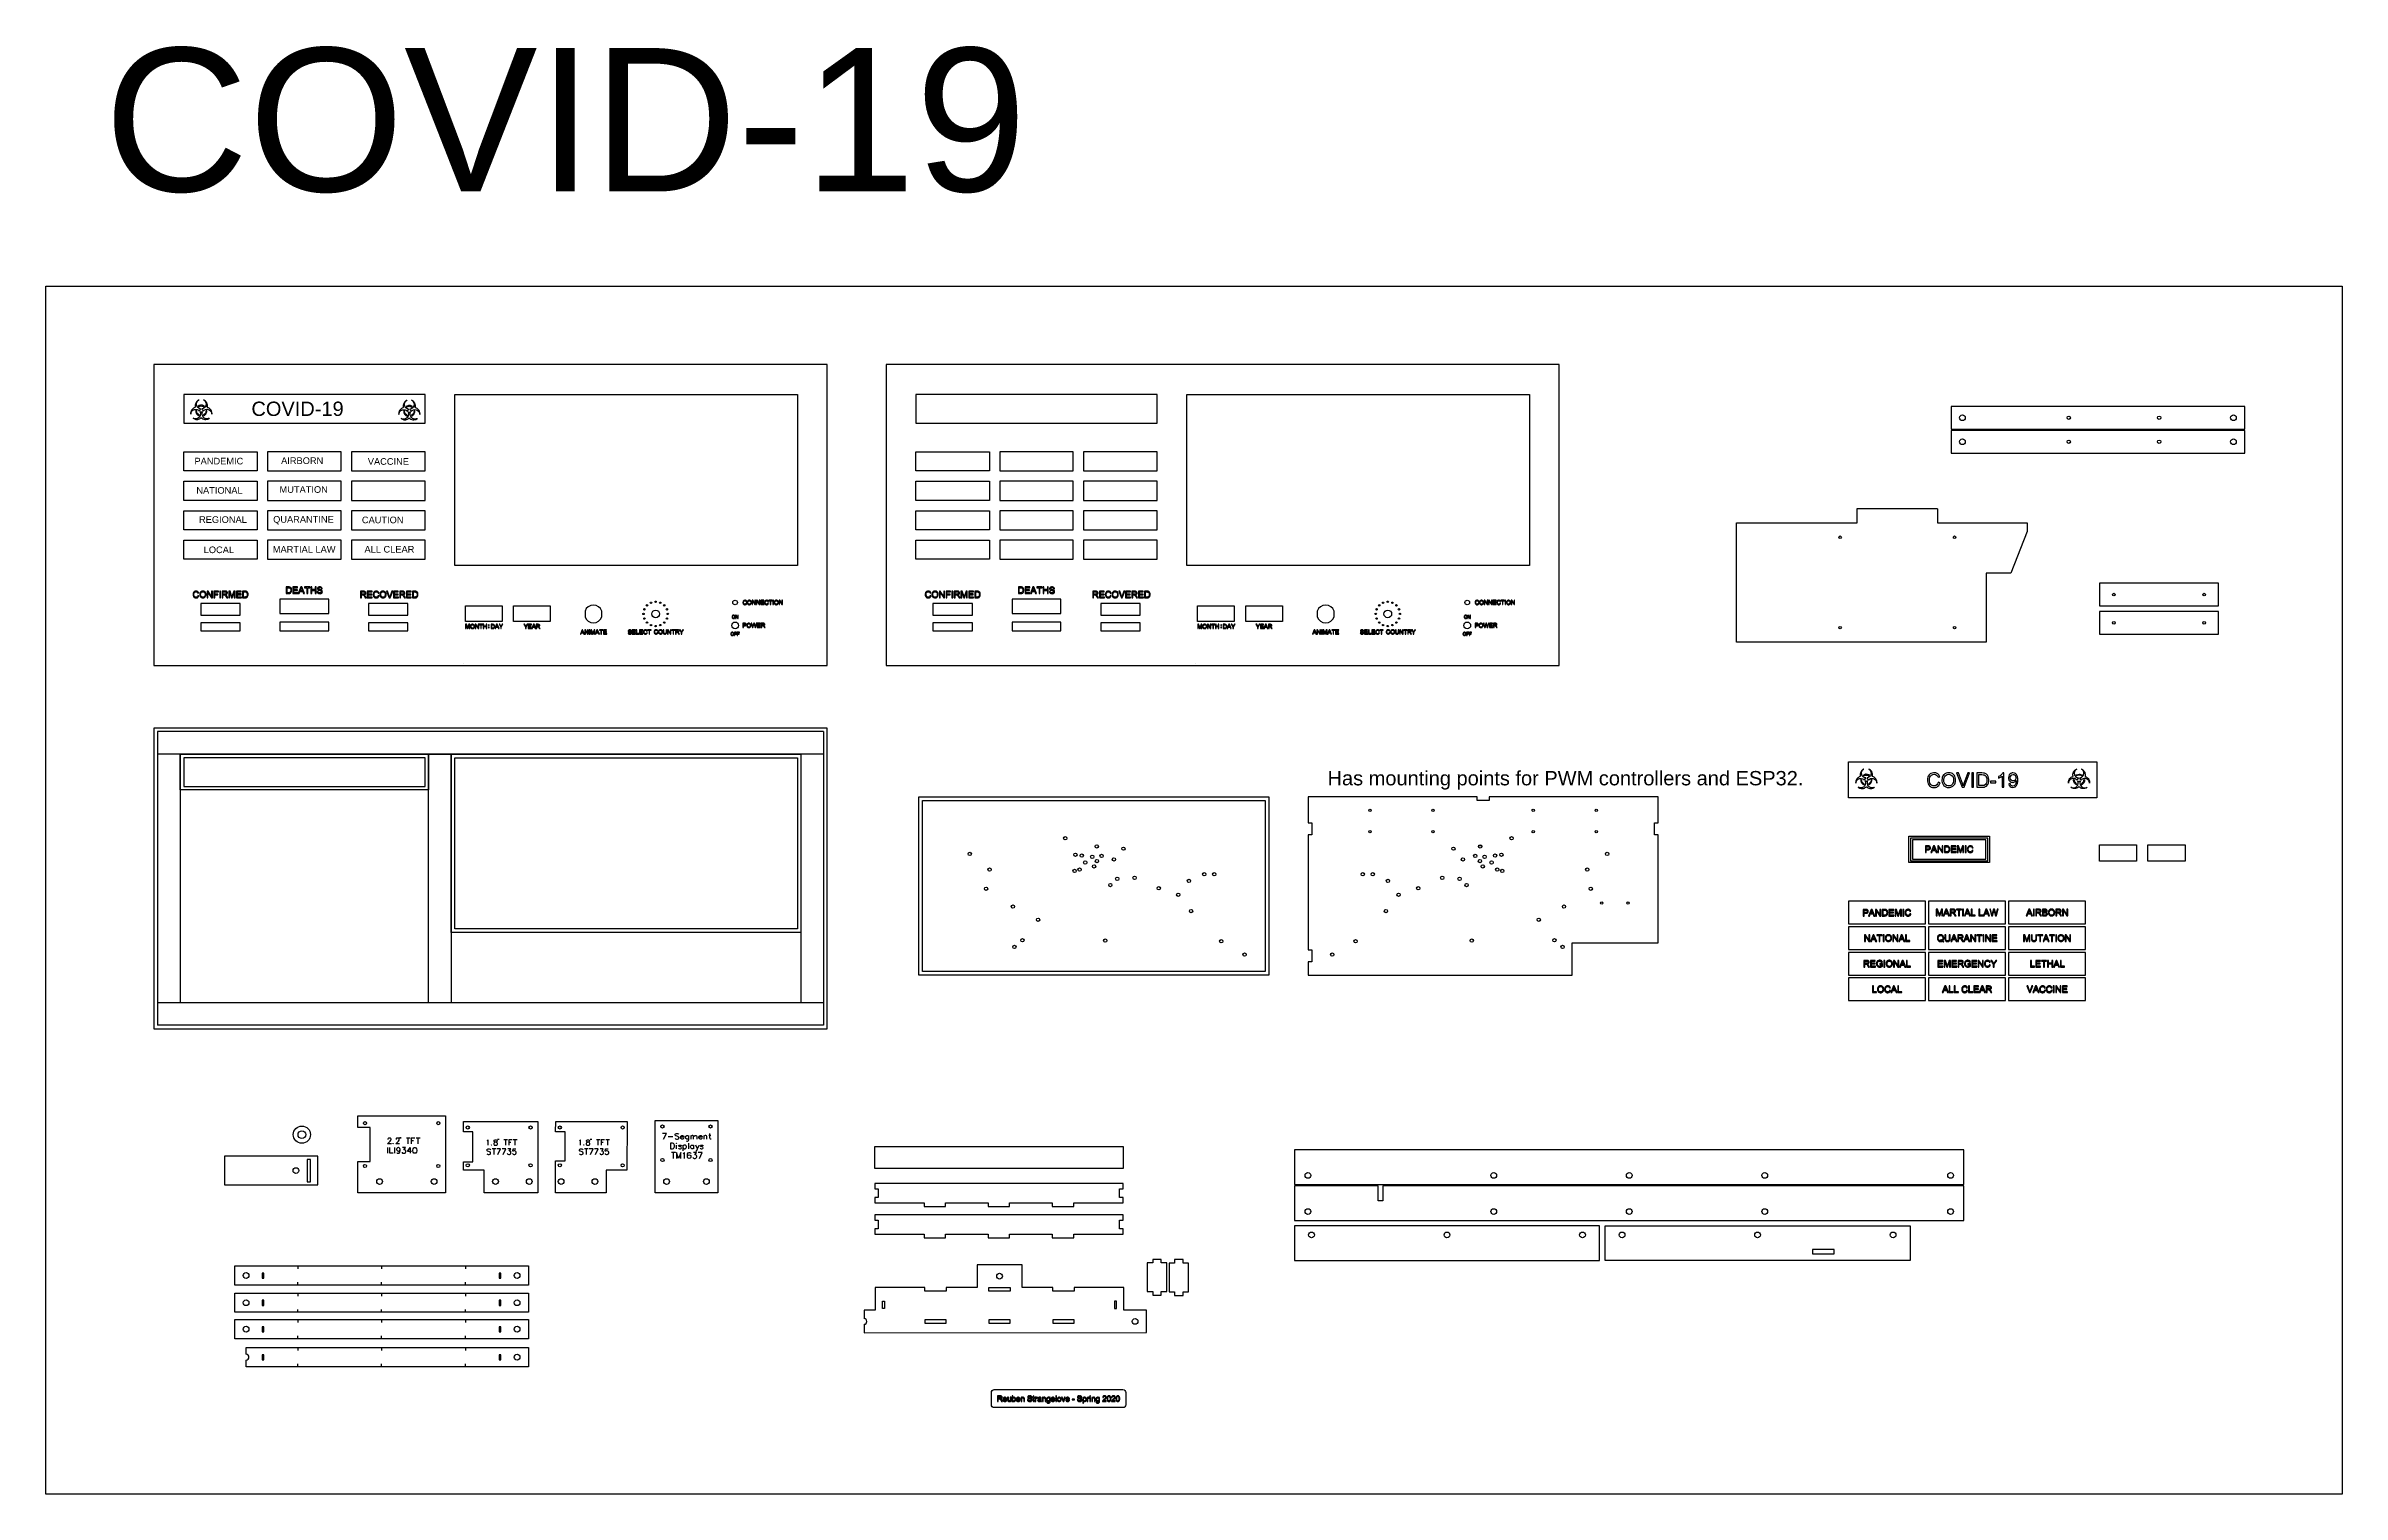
# Model space of a CAD drawing. Header units: inches. Extents: x 208.8 to 289, y 157.6 to 208.1.
import ezdxf

# ---------------------------------------------------------------- set-up
doc = ezdxf.new("R2010")
doc.units = ezdxf.units.IN
doc.header["$MEASUREMENT"] = 0
doc.layers.add('DEFAULT_LAYER', color=1, linetype='Continuous')
doc.styles.get("Standard").update_dxf_attribs({"font": 'arial.ttf'})
picture_1 = doc.add_image_def('image1.png', size_in_pixel=(1492, 745))

msp = doc.modelspace()

# ---------------------------------------------------------------- texts
at = {"color": 2, "linetype": 'ByBlock', "attachment_point": 1}
for s, width, gutter_width, heights, insert, char_height in [('{\\fArial|b0|i0|c0|p34;COVID-19}', 3.87926, 7.5, [0.47], (215.967, 195.72), 0.5), ('{\\fArial|b0|i0|c0|p34;PANDEMIC}', 2.86935, 11.56, [0.337], (213.979, 193.76), 0.2312), ('{\\fArial|b0|i0|c0|p34;AIRBORN}', 2.86935, 11.56, [0.337], (217.004, 193.775), 0.2312), ('{\\fArial|b0|i0|c0|p34;VACCINE}', 2.86935, 11.56, [0.337], (220.031, 193.747), 0.2312), ('{\\fArial|b0|i0|c0|p34;NATIONAL}', 2.86935, 11.56, [0.337], (214.045, 192.737), 0.2312), ('{\\fArial|b0|i0|c0|p34;MUTATION}', 2.86935, 11.56, [0.337], (216.949, 192.769), 0.2312), ('{\\fArial|b0|i0|c0|p34;REGIONAL}', 2.86935, 11.56, [0.337], (214.139, 191.719), 0.2312), ('{\\fArial|b0|i0|c0|p34;QUARANTINE}', 2.86935, 11.56, [0.337], (216.726, 191.726), 0.2312), ('{\\fArial|b0|i0|c0|p34;CAUTION}', 2.86935, 11.56, [0.337], (219.824, 191.707), 0.2312), ('{\\fArial|b0|i0|c0|p34;LOCAL}', 2.86935, 11.56, [0.337], (214.301, 190.664), 0.2312), ('{\\fArial|b0|i0|c0|p34;MARTIAL LAW}', 2.86935, 11.56, [0.337], (216.714, 190.679), 0.2312), ('{\\fArial|b0|i0|c0|p34;ALL CLEAR}', 2.86935, 11.56, [0.337], (219.915, 190.683), 0.2312)]:
    msp.add_mtext_dynamic_manual_height_columns(s, width=width, gutter_width=gutter_width, heights=heights, dxfattribs=dict(at, insert=insert, char_height=char_height))
at = {"layer": 'DEFAULT_LAYER', "color": 3, "linetype": 'Continuous', "attachment_point": 1}
for s, insert, char_height in [('COVID-19', (210.821, 208.058), 5), ('Has mounting points for PWM controllers and ESP32.', (253.538, 182.829), 0.5)]:
    msp.add_mtext_dynamic_manual_height_columns(s, width=259.63072, gutter_width=1, heights=[10.846], dxfattribs=dict(at, insert=insert, char_height=char_height))

# ---------------------------------------------------------------- blocks, each defined once
blk = doc.blocks.new('Frame')
at = {"color": 7, "linetype": 'ByBlock'}
for p, q in [((4506.05, 308.231), (4506.05, 284.981)), ((4506.05, 308.231), (4516.3, 308.231)), ((4506.837, 308.231), (4506.837, 284.981)), ((4515.513, 308.231), (4515.513, 284.981)), ((4516.3, 308.231), (4516.3, 284.981)), ((4506.837, 307.444), (4515.513, 307.444)), ((4506.837, 285.768), (4515.513, 285.768)), ((4506.05, 284.981), (4516.3, 284.981))]:
    blk.add_line(p, q, dxfattribs=at)

# ---------------------------------------------------------------- linework, layer by layer
at = {"color": 3, "linetype": 'ByBlock'}
for p, q in [((221.151, 170.045), (221.151, 170.008)), ((221.173, 170.045), (221.173, 170.008)), ((224.576, 169.989), (224.576, 169.952)), ((224.597, 169.989), (224.597, 169.952)), ((227.804, 169.989), (227.804, 169.952)), ((227.826, 169.989), (227.826, 169.952))]:
    msp.add_line(p, q, dxfattribs=at)
at = {"color": 1}
msp.add_line((270.471, 166.095), (270.471, 166.095), dxfattribs=at)
at = {"color": 3}
for p, q in [((217.582, 165.558), (217.582, 165.456)), ((220.511, 165.558), (220.511, 165.456)), ((223.439, 165.558), (223.439, 165.456)), ((217.582, 164.89), (217.582, 164.992)), ((217.582, 164.606), (217.582, 164.504)), ((220.511, 164.89), (220.511, 164.992)), ((220.511, 164.606), (220.511, 164.504)), ((223.439, 164.89), (223.439, 164.992)), ((223.439, 164.606), (223.439, 164.504)), ((217.582, 163.938), (217.582, 164.04)), ((217.582, 163.685), (217.582, 163.583)), ((220.511, 163.938), (220.511, 164.04)), ((220.511, 163.685), (220.511, 163.583)), ((223.439, 163.938), (223.439, 164.04)), ((223.439, 163.685), (223.439, 163.583)), ((217.582, 163.017), (217.582, 163.119)), ((220.511, 163.017), (220.511, 163.119)), ((223.439, 163.017), (223.439, 163.119)), ((217.582, 162.708), (217.582, 162.606)), ((217.582, 162.04), (217.582, 162.142)), ((220.511, 162.708), (220.511, 162.606)), ((220.511, 162.04), (220.511, 162.142)), ((223.439, 162.708), (223.439, 162.606)), ((223.439, 162.04), (223.439, 162.142))]:
    msp.add_line(p, q, dxfattribs=at)
at = {"color": 6, "linetype": 'ByBlock'}
for points in [[(208.793, 199.753), (288.959, 199.753), (288.959, 157.596), (208.793, 157.596)], [(223.065, 183.293), (235.028, 183.293), (235.028, 177.32), (223.065, 177.32)], [(239.396, 181.804), (251.359, 181.804), (251.359, 175.831), (239.396, 175.831)]]:
    msp.add_lwpolyline(points, close=True, dxfattribs=at)
at = {"color": 1, "linetype": 'ByBlock'}
for points in [[(236.065, 197.01), (212.565, 197.01), (212.565, 186.51), (236.065, 186.51)], [(261.628, 197.01), (238.128, 197.01), (238.128, 186.51), (261.628, 186.51)], [(213.602, 194.973), (222.028, 194.973), (222.028, 195.973), (213.602, 195.973)], [(223.065, 195.973), (235.028, 195.973), (235.028, 189.999), (223.065, 189.999)], [(239.165, 194.973), (247.591, 194.973), (247.591, 195.973), (239.165, 195.973)], [(248.628, 195.973), (260.591, 195.973), (260.591, 189.999), (248.628, 189.999)], [(216.171, 193.301), (213.602, 193.301), (213.602, 193.968), (216.171, 193.968)], [(216.53, 193.301), (219.099, 193.301), (219.099, 193.968), (216.53, 193.968)], [(219.459, 193.301), (222.028, 193.301), (222.028, 193.968), (219.459, 193.968)], [(241.734, 193.301), (239.165, 193.301), (239.165, 193.968), (241.734, 193.968)], [(242.093, 193.301), (244.662, 193.301), (244.662, 193.968), (242.093, 193.968)], [(245.022, 193.301), (247.591, 193.301), (247.591, 193.968), (245.022, 193.968)], [(216.171, 192.273), (213.602, 192.273), (213.602, 192.941), (216.171, 192.941)], [(216.53, 192.273), (219.099, 192.273), (219.099, 192.941), (216.53, 192.941)], [(219.459, 192.273), (222.028, 192.273), (222.028, 192.941), (219.459, 192.941)], [(241.734, 192.273), (239.165, 192.273), (239.165, 192.941), (241.734, 192.941)], [(242.093, 192.273), (244.662, 192.273), (244.662, 192.941), (242.093, 192.941)], [(245.022, 192.273), (247.591, 192.273), (247.591, 192.941), (245.022, 192.941)], [(216.171, 191.245), (213.602, 191.245), (213.602, 191.913), (216.171, 191.913)], [(216.53, 191.245), (219.099, 191.245), (219.099, 191.913), (216.53, 191.913)], [(219.459, 191.245), (222.028, 191.245), (222.028, 191.913), (219.459, 191.913)], [(241.734, 191.245), (239.165, 191.245), (239.165, 191.913), (241.734, 191.913)], [(242.093, 191.245), (244.662, 191.245), (244.662, 191.913), (242.093, 191.913)], [(245.022, 191.245), (247.591, 191.245), (247.591, 191.913), (245.022, 191.913)], [(216.171, 190.218), (213.602, 190.218), (213.602, 190.886), (216.171, 190.886)], [(216.53, 190.218), (219.099, 190.218), (219.099, 190.886), (216.53, 190.886)], [(219.459, 190.218), (222.028, 190.218), (222.028, 190.886), (219.459, 190.886)], [(241.734, 190.218), (239.165, 190.218), (239.165, 190.886), (241.734, 190.886)], [(242.093, 190.218), (244.662, 190.218), (244.662, 190.886), (242.093, 190.886)], [(245.022, 190.218), (247.591, 190.218), (247.591, 190.886), (245.022, 190.886)], [(214.199, 188.272), (215.574, 188.272), (215.574, 188.672), (214.199, 188.672)], [(216.965, 188.322), (218.665, 188.322), (218.665, 188.822), (216.965, 188.822)], [(220.056, 188.272), (221.431, 188.272), (221.431, 188.672), (220.056, 188.672)], [(223.441, 188.598), (224.721, 188.598), (224.721, 188.048), (223.441, 188.048)], [(225.121, 188.598), (226.401, 188.598), (226.401, 188.048), (225.121, 188.048)], [(239.762, 188.272), (241.137, 188.272), (241.137, 188.672), (239.762, 188.672)], [(242.528, 188.322), (244.228, 188.322), (244.228, 188.822), (242.528, 188.822)], [(245.619, 188.272), (246.994, 188.272), (246.994, 188.672), (245.619, 188.672)], [(249.004, 188.598), (250.284, 188.598), (250.284, 188.048), (249.004, 188.048)], [(250.684, 188.598), (251.964, 188.598), (251.964, 188.048), (250.684, 188.048)], [(214.199, 187.722), (215.574, 187.722), (215.574, 187.997), (214.199, 187.997)], [(216.965, 187.722), (218.665, 187.722), (218.665, 188.022), (216.965, 188.022)], [(220.056, 187.722), (221.431, 187.722), (221.431, 187.997), (220.056, 187.997)], [(239.762, 187.722), (241.137, 187.722), (241.137, 187.997), (239.762, 187.997)], [(242.528, 187.722), (244.228, 187.722), (244.228, 188.022), (242.528, 188.022)], [(245.619, 187.722), (246.994, 187.722), (246.994, 187.997), (245.619, 187.997)], [(223.361, 186.59), (223.361, 186.59)], [(248.924, 186.59), (248.924, 186.59)], [(236.065, 184.33), (212.565, 184.33), (212.565, 173.83), (236.065, 173.83)], [(213.602, 182.293), (222.028, 182.293), (222.028, 183.293), (213.602, 183.293)], [(223.065, 183.293), (235.028, 183.293), (235.028, 177.32), (223.065, 177.32)], [(273.833, 180.551), (276.652, 180.551), (276.652, 179.633), (273.833, 179.633)], [(273.958, 179.758), (276.527, 179.758), (276.527, 180.426), (273.958, 180.426)], [(230.067, 170.632), (232.247, 170.632), (232.247, 168.108), (230.067, 168.108)], [(237.727, 168.248), (237.852, 168.248), (237.852, 167.948), (237.727, 167.948), (237.727, 167.759), (239.454, 167.759), (239.454, 167.634), (240.204, 167.634), (240.204, 167.759), (241.69, 167.759), (241.69, 167.634), (242.44, 167.634), (242.44, 167.759), (243.926, 167.759), (243.926, 167.634), (244.676, 167.634), (244.676, 167.759), (246.403, 167.759), (246.403, 167.948), (246.278, 167.948), (246.278, 168.248), (246.403, 168.248), (246.403, 168.436), (237.727, 168.436)], [(237.727, 167.153), (237.852, 167.153), (237.852, 166.853), (237.727, 166.853), (237.727, 166.665), (239.454, 166.665), (239.454, 166.54), (240.204, 166.54), (240.204, 166.665), (241.69, 166.665), (241.69, 166.54), (242.44, 166.54), (242.44, 166.665), (243.926, 166.665), (243.926, 166.54), (244.676, 166.54), (244.676, 166.665), (246.403, 166.665), (246.403, 166.853), (246.278, 166.853), (246.278, 167.153), (246.403, 167.153), (246.403, 167.342), (237.727, 167.342)], [(215.386, 165.558), (225.636, 165.558), (225.636, 164.89), (215.386, 164.89)], [(216.348, 165.135), (216.403, 165.135), (216.403, 165.31), (216.348, 165.31)], [(224.619, 165.135), (224.674, 165.135), (224.674, 165.31), (224.619, 165.31)], [(247.434, 164.661), (247.434, 164.536), (247.734, 164.536), (247.734, 164.661), (247.922, 164.661), (247.922, 165.661), (247.734, 165.661), (247.734, 165.786), (247.434, 165.786), (247.434, 165.661), (247.245, 165.661), (247.245, 164.661)], [(248.196, 164.653), (248.196, 164.528), (248.496, 164.528), (248.496, 164.653), (248.684, 164.653), (248.684, 165.653), (248.496, 165.653), (248.496, 165.778), (248.196, 165.778), (248.196, 165.653), (248.007, 165.653), (248.007, 164.653)], [(215.386, 164.606), (225.636, 164.606), (225.636, 163.938), (215.386, 163.938)], [(216.348, 164.182), (216.403, 164.182), (216.403, 164.357), (216.348, 164.357)], [(224.619, 164.182), (224.674, 164.182), (224.674, 164.357), (224.619, 164.357)], [(215.386, 163.685), (225.636, 163.685), (225.636, 163.017), (215.386, 163.017)], [(238.074, 164.075), (237.999, 164.075), (237.999, 164.325), (238.074, 164.325)], [(239.476, 163.556), (240.226, 163.556), (240.226, 163.681), (239.476, 163.681)], [(241.712, 163.556), (242.462, 163.556), (242.462, 163.681), (241.712, 163.681)], [(243.948, 163.556), (244.698, 163.556), (244.698, 163.681), (243.948, 163.681)], [(246.1, 164.075), (246.175, 164.075), (246.175, 164.325), (246.1, 164.325)], [(216.348, 163.262), (216.403, 163.262), (216.403, 163.437), (216.348, 163.437)], [(224.619, 163.262), (224.674, 163.262), (224.674, 163.437), (224.619, 163.437)], [(216.348, 162.284), (216.403, 162.284), (216.403, 162.459), (216.348, 162.459)], [(224.619, 162.284), (224.674, 162.284), (224.674, 162.459), (224.619, 162.459)]]:
    msp.add_lwpolyline(points, close=True, dxfattribs=at)
at = {"color": 1}
for points in [[(275.31, 195.551), (275.31, 194.764), (285.56, 194.764), (285.56, 195.551)], [(275.31, 194.714), (275.31, 193.927), (285.56, 193.927), (285.56, 194.714)], [(280.488, 189.379), (280.488, 188.592), (284.643, 188.592), (284.643, 189.379)], [(280.488, 188.391), (280.488, 187.604), (284.643, 187.604), (284.643, 188.391)], [(220.11, 170.383), (219.68, 170.383), (219.68, 170.79), (219.68, 170.79), (219.68, 170.79), (222.74, 170.79), (222.74, 168.108), (220.048, 168.108), (220.048, 168.108), (220.048, 168.108), (220.048, 168.108), (219.68, 168.108), (219.68, 169.203), (219.68, 169.203), (220.11, 169.203)], [(224.094, 168.108), (224.094, 168.895), (223.371, 168.895), (223.371, 169.195), (223.701, 169.195), (223.701, 170.237), (223.371, 170.237), (223.371, 170.601), (225.963, 170.601), (225.963, 168.108)], [(229.078, 168.895), (228.355, 168.895), (228.355, 168.108), (226.586, 168.108), (226.586, 169.22), (226.916, 169.22), (226.916, 170.237), (226.586, 170.237), (226.593, 170.601), (229.085, 170.601)], [(218.283, 169.385), (215.033, 169.385), (215.033, 168.385), (218.283, 168.385)], [(217.913, 168.494), (218.033, 168.494), (218.033, 169.276), (217.913, 169.276)], [(237.727, 169.73), (246.403, 169.73), (246.403, 168.953), (237.727, 168.953)], [(252.384, 169.611), (252.384, 168.399), (275.759, 168.399), (275.759, 169.611)], [(255.469, 168.349), (255.469, 167.829), (255.309, 167.829), (255.309, 168.349), (252.384, 168.349), (252.384, 167.137), (275.759, 167.137), (275.759, 168.349)], [(252.384, 166.957), (252.384, 165.745), (263.034, 165.745), (263.034, 166.957)], [(263.226, 165.745), (263.226, 166.957), (273.876, 166.957), (273.876, 165.745)], [(270.471, 166.127), (270.471, 165.982), (271.221, 165.982), (271.221, 166.127)], [(242.462, 164.806), (242.462, 164.681), (241.712, 164.681), (241.712, 164.806)]]:
    msp.add_lwpolyline(points, close=True, dxfattribs=at)
for points in [[(274.832, 191.974), (274.832, 191.486), (277.964, 191.486), (277.964, 191.192), (277.393, 189.728), (276.539, 189.728), (276.539, 187.331), (267.816, 187.331), (267.816, 191.486), (272.032, 191.486), (272.032, 191.986), (274.832, 191.986)], [(258.819, 180.228), (258.915, 180.228)], [(237.355, 163.522), (237.355, 163.228), (247.212, 163.232), (247.212, 164.019), (246.425, 164.019), (246.425, 164.806), (244.698, 164.806), (244.698, 164.681), (243.948, 164.681), (243.948, 164.806), (242.874, 164.806), (242.874, 165.593), (241.3, 165.593), (241.3, 164.806), (240.226, 164.806), (240.226, 164.681), (239.476, 164.681), (239.476, 164.806), (237.749, 164.806), (237.749, 164.019), (237.355, 164.015), (237.355, 163.722)]]:
    msp.add_lwpolyline(points, dxfattribs=at)
at = {"color": 2, "linetype": 'ByBlock', "flags": 128}
for points in [[(217.371, 189.148), (217.367, 189.172), (217.362, 189.194), (217.361, 189.195), (217.35, 189.216), (217.334, 189.233), (217.323, 189.242), (217.3, 189.25), (217.287, 189.253), (217.259, 189.253), (217.18, 189.253), (217.18, 189.022), (217.263, 189.022), (217.278, 189.022), (217.3, 189.026), (217.307, 189.028), (217.328, 189.037), (217.332, 189.041), (217.349, 189.058), (217.355, 189.069), (217.365, 189.092), (217.37, 189.114), (217.371, 189.139)], [(217.338, 189.116), (217.333, 189.095), (217.329, 189.084), (217.316, 189.065), (217.316, 189.065), (217.295, 189.054), (217.285, 189.051), (217.259, 189.049), (217.21, 189.049), (217.21, 189.226), (217.259, 189.226), (217.278, 189.225), (217.298, 189.221), (217.312, 189.214), (217.327, 189.195), (217.331, 189.188), (217.338, 189.166), (217.34, 189.139)], [(217.444, 189.049), (217.444, 189.128), (217.572, 189.128), (217.572, 189.155), (217.444, 189.155), (217.444, 189.226), (217.58, 189.226), (217.58, 189.253), (217.414, 189.253), (217.414, 189.022), (217.586, 189.022), (217.586, 189.049)], [(217.725, 189.253), (217.691, 189.253), (217.603, 189.022), (217.636, 189.022), (217.661, 189.092), (217.757, 189.092), (217.785, 189.022), (217.819, 189.022)], [(217.748, 189.117), (217.67, 189.117), (217.695, 189.185), (217.702, 189.206), (217.708, 189.229), (217.708, 189.227), (217.715, 189.206), (217.724, 189.181)], [(217.933, 189.226), (218.01, 189.226), (218.01, 189.253), (217.826, 189.253), (217.826, 189.226), (217.902, 189.226), (217.902, 189.022), (217.933, 189.022)], [(218.193, 189.022), (218.223, 189.022), (218.223, 189.253), (218.193, 189.253), (218.193, 189.159), (218.072, 189.159), (218.072, 189.253), (218.042, 189.253), (218.042, 189.022), (218.072, 189.022), (218.072, 189.131), (218.193, 189.131)], [(242.934, 189.148), (242.93, 189.172), (242.925, 189.194), (242.924, 189.195), (242.913, 189.216), (242.897, 189.233), (242.886, 189.242), (242.863, 189.25), (242.849, 189.253), (242.822, 189.253), (242.743, 189.253), (242.743, 189.022), (242.826, 189.022), (242.84, 189.022), (242.863, 189.026), (242.87, 189.028), (242.891, 189.037), (242.895, 189.041), (242.912, 189.058), (242.918, 189.069), (242.928, 189.092), (242.932, 189.114), (242.934, 189.139)], [(242.901, 189.116), (242.896, 189.095), (242.892, 189.084), (242.879, 189.065), (242.879, 189.065), (242.858, 189.054), (242.848, 189.051), (242.822, 189.049), (242.773, 189.049), (242.773, 189.226), (242.821, 189.226), (242.841, 189.225), (242.861, 189.221), (242.875, 189.214), (242.89, 189.195), (242.894, 189.188), (242.9, 189.166), (242.902, 189.139)], [(243.007, 189.049), (243.007, 189.128), (243.135, 189.128), (243.135, 189.155), (243.007, 189.155), (243.007, 189.226), (243.143, 189.226), (243.143, 189.253), (242.977, 189.253), (242.977, 189.022), (243.149, 189.022), (243.149, 189.049)], [(243.288, 189.253), (243.254, 189.253), (243.166, 189.022), (243.198, 189.022), (243.224, 189.092), (243.32, 189.092), (243.347, 189.022), (243.382, 189.022)], [(243.311, 189.117), (243.232, 189.117), (243.258, 189.185), (243.264, 189.206), (243.271, 189.229), (243.271, 189.227), (243.277, 189.206), (243.287, 189.181)], [(243.496, 189.226), (243.573, 189.226), (243.573, 189.253), (243.389, 189.253), (243.389, 189.226), (243.465, 189.226), (243.465, 189.022), (243.496, 189.022)], [(243.756, 189.022), (243.786, 189.022), (243.786, 189.253), (243.756, 189.253), (243.756, 189.159), (243.635, 189.159), (243.635, 189.253), (243.605, 189.253), (243.605, 189.022), (243.635, 189.022), (243.635, 189.131), (243.756, 189.131)], [(214.125, 189.056), (214.112, 189.075), (214.096, 189.091), (214.083, 189.099), (214.063, 189.107), (214.037, 189.11), (214.026, 189.108), (214.004, 189.104), (213.982, 189.096), (213.972, 189.089), (213.956, 189.075), (213.942, 189.055), (213.936, 189.039), (213.931, 189.016), (213.928, 188.991), (213.929, 188.975), (213.933, 188.951), (213.94, 188.929), (213.945, 188.92), (213.96, 188.9), (213.977, 188.885), (213.99, 188.878), (214.012, 188.872), (214.037, 188.87), (214.056, 188.872), (214.079, 188.878), (214.098, 188.889), (214.112, 188.904), (214.125, 188.923), (214.133, 188.946), (214.102, 188.955), (214.101, 188.951), (214.093, 188.927), (214.079, 188.912), (214.058, 188.9), (214.034, 188.896), (214.017, 188.899), (213.996, 188.907), (213.98, 188.92), (213.969, 188.94), (213.968, 188.943), (213.961, 188.966), (213.96, 188.991), (213.961, 189.013), (213.968, 189.036), (213.975, 189.055), (213.993, 189.07), (214.012, 189.08), (214.037, 189.083), (214.055, 189.082), (214.075, 189.072), (214.088, 189.058), (214.099, 189.036), (214.129, 189.042)], [(214.383, 189.007), (214.377, 189.031), (214.369, 189.052), (214.364, 189.062), (214.349, 189.08), (214.331, 189.095), (214.319, 189.101), (214.298, 189.108), (214.273, 189.11), (214.253, 189.108), (214.231, 189.103), (214.21, 189.092), (214.193, 189.077), (214.19, 189.074), (214.178, 189.057), (214.169, 189.037), (214.164, 189.013), (214.162, 188.987), (214.163, 188.975), (214.167, 188.952), (214.175, 188.929), (214.181, 188.919), (214.196, 188.9), (214.214, 188.886), (214.227, 188.88), (214.249, 188.873), (214.273, 188.871), (214.284, 188.871), (214.307, 188.876), (214.329, 188.885), (214.339, 188.891), (214.356, 188.906), (214.369, 188.926), (214.375, 188.942), (214.382, 188.965), (214.384, 188.989)], [(214.351, 188.985), (214.349, 188.96), (214.341, 188.938), (214.33, 188.92), (214.317, 188.909), (214.296, 188.9), (214.272, 188.896), (214.256, 188.898), (214.235, 188.906), (214.216, 188.92), (214.215, 188.921), (214.203, 188.938), (214.196, 188.961), (214.194, 188.986), (214.194, 188.999), (214.198, 189.025), (214.205, 189.046), (214.217, 189.061), (214.229, 189.07), (214.25, 189.08), (214.273, 189.083), (214.293, 189.08), (214.315, 189.071), (214.329, 189.059), (214.342, 189.039), (214.343, 189.037), (214.349, 189.015), (214.352, 188.989)], [(214.575, 189.106), (214.575, 188.923), (214.453, 189.106), (214.422, 189.106), (214.422, 188.874), (214.451, 188.874), (214.451, 189.056), (214.573, 188.874), (214.604, 188.874), (214.604, 189.106)], [(214.688, 188.979), (214.797, 188.979), (214.797, 189.006), (214.688, 189.006), (214.688, 189.078), (214.813, 189.078), (214.813, 189.106), (214.657, 189.106), (214.657, 188.874), (214.688, 188.874)], [(214.889, 189.106), (214.859, 189.106), (214.859, 188.874), (214.889, 188.874)], [(215.127, 189.055), (215.119, 189.077), (215.112, 189.086), (215.092, 189.1), (215.073, 189.104), (215.046, 189.106), (214.944, 189.106), (214.944, 188.874), (214.974, 188.874), (214.974, 188.977), (215.009, 188.977), (215.027, 188.976), (215.041, 188.97), (215.056, 188.954), (215.063, 188.945), (215.078, 188.922), (215.109, 188.874), (215.147, 188.874), (215.107, 188.937), (215.097, 188.951), (215.081, 188.968), (215.063, 188.979), (215.072, 188.981), (215.096, 188.988), (215.112, 189.001), (215.124, 189.02), (215.128, 189.042)], [(215.097, 189.042), (215.09, 189.022), (215.072, 189.007), (215.065, 189.005), (215.04, 189.003), (214.974, 189.003), (214.974, 189.08), (215.047, 189.08), (215.066, 189.078), (215.084, 189.069), (215.089, 189.064)], [(215.366, 188.874), (215.395, 188.874), (215.395, 189.106), (215.355, 189.106), (215.299, 188.945), (215.293, 188.927), (215.287, 188.907), (215.284, 188.916), (215.276, 188.942), (215.221, 189.106), (215.176, 189.106), (215.176, 188.874), (215.205, 188.874), (215.205, 189.071), (215.272, 188.874), (215.299, 188.874), (215.366, 189.068)], [(215.476, 188.901), (215.476, 188.98), (215.604, 188.98), (215.604, 189.007), (215.476, 189.007), (215.476, 189.078), (215.613, 189.078), (215.613, 189.106), (215.446, 189.106), (215.446, 188.874), (215.618, 188.874), (215.618, 188.901)], [(215.851, 189), (215.849, 189.025), (215.843, 189.046), (215.842, 189.047), (215.831, 189.068), (215.816, 189.085), (215.803, 189.094), (215.781, 189.103), (215.767, 189.105), (215.74, 189.106), (215.661, 189.106), (215.661, 188.874), (215.744, 188.874), (215.759, 188.875), (215.781, 188.878), (215.787, 188.88), (215.809, 188.89), (215.814, 188.893), (215.83, 188.911), (215.836, 188.921), (215.845, 188.945), (215.85, 188.966), (215.852, 188.991)], [(215.819, 188.969), (215.814, 188.947), (215.81, 188.936), (215.797, 188.917), (215.796, 188.917), (215.776, 188.906), (215.766, 188.903), (215.741, 188.901), (215.691, 188.901), (215.691, 189.078), (215.74, 189.078), (215.759, 189.077), (215.779, 189.073), (215.792, 189.066), (215.809, 189.047), (215.812, 189.04), (215.818, 189.019), (215.82, 188.991)], [(219.932, 188.95), (219.917, 188.965), (219.898, 188.978), (219.908, 188.98), (219.93, 188.986), (219.948, 188.999), (219.959, 189.018), (219.963, 189.04), (219.962, 189.053), (219.954, 189.075), (219.948, 189.084), (219.929, 189.097), (219.908, 189.102), (219.881, 189.104), (219.779, 189.104), (219.779, 188.872), (219.809, 188.872), (219.809, 188.975), (219.844, 188.975), (219.862, 188.973), (219.876, 188.967), (219.892, 188.953), (219.898, 188.942), (219.913, 188.921), (219.944, 188.872), (219.982, 188.872), (219.943, 188.935)], [(219.932, 189.04), (219.925, 189.019), (219.908, 189.005), (219.9, 189.003), (219.875, 189.002), (219.809, 189.002), (219.809, 189.078), (219.883, 189.078), (219.902, 189.077), (219.921, 189.067), (219.925, 189.062)], [(220.043, 188.899), (220.043, 188.978), (220.171, 188.978), (220.171, 189.005), (220.043, 189.005), (220.043, 189.077), (220.179, 189.077), (220.179, 189.104), (220.013, 189.104), (220.013, 188.872), (220.184, 188.872), (220.184, 188.899)], [(220.414, 189.054), (220.401, 189.073), (220.386, 189.089), (220.373, 189.097), (220.352, 189.105), (220.327, 189.108), (220.316, 189.107), (220.294, 189.102), (220.271, 189.094), (220.262, 189.088), (220.246, 189.073), (220.232, 189.053), (220.225, 189.037), (220.221, 189.015), (220.217, 188.989), (220.219, 188.973), (220.222, 188.95), (220.23, 188.927), (220.235, 188.918), (220.249, 188.899), (220.267, 188.883), (220.279, 188.876), (220.302, 188.87), (220.327, 188.869), (220.346, 188.87), (220.368, 188.876), (220.387, 188.888), (220.401, 188.902), (220.414, 188.921), (220.422, 188.945), (220.392, 188.953), (220.39, 188.95), (220.382, 188.926), (220.368, 188.91), (220.348, 188.899), (220.324, 188.894), (220.306, 188.897), (220.286, 188.905), (220.27, 188.918), (220.259, 188.938), (220.257, 188.942), (220.251, 188.964), (220.249, 188.989), (220.251, 189.011), (220.257, 189.034), (220.265, 189.053), (220.282, 189.069), (220.302, 189.078), (220.327, 189.081), (220.344, 189.08), (220.365, 189.07), (220.378, 189.056), (220.389, 189.034), (220.419, 189.04)], [(220.671, 189.005), (220.667, 189.029), (220.659, 189.05), (220.652, 189.061), (220.638, 189.078), (220.619, 189.092), (220.608, 189.099), (220.586, 189.105), (220.562, 189.108), (220.541, 189.107), (220.519, 189.1), (220.5, 189.089), (220.482, 189.075), (220.479, 189.072), (220.467, 189.054), (220.459, 189.034), (220.452, 189.011), (220.451, 188.984), (220.451, 188.973), (220.455, 188.95), (220.463, 188.927), (220.47, 188.916), (220.484, 188.899), (220.503, 188.884), (220.516, 188.878), (220.536, 188.87), (220.562, 188.869), (220.573, 188.869), (220.595, 188.873), (220.617, 188.883), (220.627, 188.889), (220.644, 188.905), (220.657, 188.924), (220.665, 188.94), (220.67, 188.962), (220.671, 188.988)], [(220.64, 188.983), (220.638, 188.957), (220.63, 188.937), (220.619, 188.919), (220.605, 188.907), (220.586, 188.897), (220.562, 188.894), (220.544, 188.896), (220.524, 188.903), (220.505, 188.918), (220.505, 188.919), (220.492, 188.937), (220.484, 188.959), (220.482, 188.984), (220.482, 188.997), (220.487, 189.023), (220.494, 189.043), (220.506, 189.059), (220.517, 189.069), (220.538, 189.078), (220.562, 189.081), (220.581, 189.078), (220.603, 189.07), (220.617, 189.057), (220.632, 189.037), (220.632, 189.035), (220.638, 189.013), (220.641, 188.988)], [(220.806, 188.935), (220.8, 188.921), (220.793, 188.897), (220.789, 188.911), (220.781, 188.935), (220.72, 189.104), (220.687, 189.104), (220.778, 188.872), (220.809, 188.872), (220.9, 189.104), (220.868, 189.104)], [(220.959, 188.899), (220.959, 188.978), (221.086, 188.978), (221.086, 189.005), (220.959, 189.005), (220.959, 189.077), (221.095, 189.077), (221.095, 189.104), (220.927, 189.104), (220.927, 188.872), (221.1, 188.872), (221.1, 188.899)], [(221.327, 189.053), (221.317, 189.075), (221.311, 189.084), (221.292, 189.097), (221.273, 189.102), (221.246, 189.104), (221.143, 189.104), (221.143, 188.872), (221.173, 188.872), (221.173, 188.975), (221.209, 188.975), (221.225, 188.973), (221.239, 188.967), (221.255, 188.953), (221.262, 188.942), (221.278, 188.921), (221.308, 188.872), (221.346, 188.872), (221.306, 188.935), (221.297, 188.95), (221.281, 188.965), (221.262, 188.978), (221.271, 188.98), (221.295, 188.986), (221.311, 188.999), (221.324, 189.018), (221.327, 189.04)], [(221.297, 189.04), (221.29, 189.019), (221.271, 189.005), (221.265, 189.003), (221.239, 189.002), (221.173, 189.002), (221.173, 189.078), (221.246, 189.078), (221.265, 189.077), (221.284, 189.067), (221.289, 189.062)], [(221.406, 188.899), (221.406, 188.978), (221.535, 188.978), (221.535, 189.005), (221.406, 189.005), (221.406, 189.077), (221.543, 189.077), (221.543, 189.104), (221.376, 189.104), (221.376, 188.872), (221.549, 188.872), (221.549, 188.899)], [(221.782, 188.999), (221.779, 189.023), (221.773, 189.045), (221.762, 189.067), (221.746, 189.083), (221.735, 189.092), (221.711, 189.1), (221.697, 189.102), (221.67, 189.104), (221.59, 189.104), (221.59, 188.872), (221.674, 188.872), (221.689, 188.873), (221.711, 188.876), (221.717, 188.878), (221.739, 188.888), (221.744, 188.891), (221.76, 188.908), (221.766, 188.919), (221.776, 188.943), (221.781, 188.964), (221.782, 188.989)], [(221.749, 188.967), (221.744, 188.945), (221.739, 188.935), (221.727, 188.916), (221.706, 188.903), (221.697, 188.902), (221.671, 188.899), (221.622, 188.899), (221.622, 189.077), (221.67, 189.077), (221.69, 189.075), (221.709, 189.072), (221.722, 189.064), (221.738, 189.045), (221.743, 189.038), (221.749, 189.016), (221.751, 188.989)], [(233.153, 188.681), (233.15, 188.695), (233.149, 188.711), (233.15, 188.726), (233.153, 188.741), (233.16, 188.752), (233.169, 188.763), (233.183, 188.77), (233.199, 188.771), (233.21, 188.77), (233.223, 188.764), (233.232, 188.754), (233.238, 188.74), (233.258, 188.744), (233.255, 188.753), (233.247, 188.766), (233.237, 188.776), (233.23, 188.782), (233.215, 188.786), (233.199, 188.788), (233.191, 188.788), (233.177, 188.785), (233.163, 188.779), (233.157, 188.775), (233.146, 188.765), (233.138, 188.753), (233.133, 188.742), (233.13, 188.728), (233.129, 188.711), (233.129, 188.701), (233.131, 188.686), (233.137, 188.672), (233.14, 188.665), (233.149, 188.652), (233.16, 188.642), (233.167, 188.638), (233.181, 188.634), (233.199, 188.632), (233.211, 188.633), (233.226, 188.638), (233.238, 188.645), (233.247, 188.654), (233.255, 188.667), (233.26, 188.683), (233.241, 188.688), (233.241, 188.685), (233.234, 188.671), (233.225, 188.66), (233.212, 188.652), (233.197, 188.65), (233.186, 188.651), (233.172, 188.656), (233.163, 188.665), (233.154, 188.678)], [(233.422, 188.721), (233.42, 188.737), (233.414, 188.751), (233.411, 188.757), (233.401, 188.768), (233.389, 188.778), (233.381, 188.782), (233.367, 188.787), (233.351, 188.788), (233.338, 188.787), (233.324, 188.784), (233.311, 188.777), (233.299, 188.767), (233.298, 188.765), (233.29, 188.754), (233.283, 188.741), (233.28, 188.726), (233.279, 188.708), (233.28, 188.7), (233.282, 188.685), (233.288, 188.671), (233.291, 188.664), (233.301, 188.652), (233.313, 188.643), (233.321, 188.639), (233.335, 188.634), (233.351, 188.632), (233.358, 188.633), (233.373, 188.636), (233.388, 188.642), (233.394, 188.647), (233.405, 188.656), (233.414, 188.67), (233.418, 188.679), (233.422, 188.694), (233.423, 188.71)], [(233.402, 188.707), (233.401, 188.69), (233.395, 188.677), (233.388, 188.665), (233.38, 188.659), (233.366, 188.652), (233.351, 188.65), (233.339, 188.651), (233.326, 188.656), (233.314, 188.665), (233.314, 188.666), (233.307, 188.677), (233.301, 188.692), (233.3, 188.708), (233.3, 188.717), (233.302, 188.733), (233.308, 188.746), (233.315, 188.756), (233.323, 188.763), (233.336, 188.77), (233.351, 188.771), (233.365, 188.77), (233.378, 188.764), (233.388, 188.755), (233.396, 188.742), (233.396, 188.741), (233.401, 188.727), (233.402, 188.71)], [(233.547, 188.786), (233.547, 188.667), (233.469, 188.786), (233.448, 188.786), (233.448, 188.636), (233.467, 188.636), (233.467, 188.753), (233.546, 188.636), (233.566, 188.636), (233.566, 188.786)], [(233.698, 188.786), (233.698, 188.667), (233.62, 188.786), (233.599, 188.786), (233.599, 188.636), (233.618, 188.636), (233.618, 188.753), (233.697, 188.636), (233.718, 188.636), (233.718, 188.786)], [(233.772, 188.653), (233.772, 188.704), (233.854, 188.704), (233.854, 188.722), (233.772, 188.722), (233.772, 188.767), (233.859, 188.767), (233.859, 188.786), (233.752, 188.786), (233.752, 188.636), (233.864, 188.636), (233.864, 188.653)], [(234.012, 188.753), (234.004, 188.766), (233.993, 188.776), (233.985, 188.782), (233.972, 188.786), (233.956, 188.788), (233.948, 188.788), (233.934, 188.785), (233.92, 188.779), (233.914, 188.775), (233.902, 188.765), (233.894, 188.753), (233.89, 188.742), (233.886, 188.728), (233.885, 188.711), (233.886, 188.701), (233.888, 188.686), (233.893, 188.672), (233.895, 188.665), (233.904, 188.652), (233.916, 188.642), (233.924, 188.638), (233.938, 188.634), (233.956, 188.632), (233.968, 188.633), (233.982, 188.638), (233.995, 188.645), (234.004, 188.654), (234.012, 188.667), (234.017, 188.683), (233.997, 188.688), (233.997, 188.685), (233.991, 188.671), (233.982, 188.66), (233.969, 188.652), (233.954, 188.65), (233.943, 188.651), (233.928, 188.656), (233.919, 188.665), (233.911, 188.678), (233.91, 188.681), (233.907, 188.695), (233.905, 188.711), (233.907, 188.726), (233.91, 188.741), (233.916, 188.752), (233.926, 188.763), (233.939, 188.77), (233.956, 188.771), (233.967, 188.77), (233.98, 188.764), (233.989, 188.754), (233.995, 188.74), (234.015, 188.744)], [(234.1, 188.767), (234.15, 188.767), (234.15, 188.786), (234.03, 188.786), (234.03, 188.767), (234.08, 188.767), (234.08, 188.636), (234.1, 188.636)], [(234.193, 188.786), (234.173, 188.786), (234.173, 188.636), (234.193, 188.636)], [(234.365, 188.721), (234.362, 188.737), (234.357, 188.751), (234.353, 188.757), (234.343, 188.768), (234.331, 188.778), (234.324, 188.782), (234.31, 188.787), (234.294, 188.788), (234.282, 188.787), (234.266, 188.784), (234.253, 188.777), (234.242, 188.767), (234.241, 188.765), (234.232, 188.754), (234.227, 188.741), (234.223, 188.726), (234.222, 188.708), (234.222, 188.7), (234.226, 188.685), (234.231, 188.671), (234.234, 188.664), (234.244, 188.652), (234.256, 188.643), (234.264, 188.639), (234.278, 188.634), (234.294, 188.632), (234.301, 188.633), (234.317, 188.636), (234.33, 188.642), (234.336, 188.647), (234.347, 188.656), (234.356, 188.67), (234.361, 188.679), (234.364, 188.694), (234.366, 188.71)], [(234.345, 188.707), (234.343, 188.69), (234.339, 188.677), (234.331, 188.665), (234.322, 188.659), (234.309, 188.652), (234.294, 188.65), (234.283, 188.651), (234.268, 188.656), (234.257, 188.665), (234.256, 188.666), (234.249, 188.677), (234.244, 188.692), (234.242, 188.708), (234.243, 188.717), (234.245, 188.733), (234.25, 188.746), (234.257, 188.756), (234.265, 188.763), (234.279, 188.77), (234.294, 188.771), (234.307, 188.77), (234.321, 188.764), (234.331, 188.755), (234.339, 188.742), (234.34, 188.741), (234.344, 188.727), (234.345, 188.71)], [(234.49, 188.786), (234.49, 188.667), (234.411, 188.786), (234.391, 188.786), (234.391, 188.636), (234.41, 188.636), (234.41, 188.753), (234.489, 188.636), (234.509, 188.636), (234.509, 188.786)], [(239.687, 189.056), (239.675, 189.075), (239.659, 189.091), (239.646, 189.099), (239.626, 189.107), (239.6, 189.11), (239.589, 189.108), (239.567, 189.104), (239.545, 189.096), (239.535, 189.089), (239.519, 189.075), (239.505, 189.055), (239.499, 189.039), (239.494, 189.016), (239.491, 188.991), (239.492, 188.975), (239.495, 188.951), (239.503, 188.929), (239.508, 188.92), (239.522, 188.9), (239.54, 188.885), (239.553, 188.878), (239.575, 188.872), (239.6, 188.87), (239.619, 188.872), (239.641, 188.878), (239.66, 188.889), (239.675, 188.904), (239.687, 188.923), (239.695, 188.946), (239.665, 188.955), (239.664, 188.951), (239.656, 188.927), (239.641, 188.912), (239.621, 188.9), (239.597, 188.896), (239.58, 188.899), (239.559, 188.907), (239.543, 188.92), (239.532, 188.94), (239.53, 188.943), (239.524, 188.966), (239.522, 188.991), (239.524, 189.013), (239.53, 189.036), (239.538, 189.055), (239.556, 189.07), (239.575, 189.08), (239.6, 189.083), (239.618, 189.082), (239.638, 189.072), (239.651, 189.058), (239.662, 189.036), (239.692, 189.042)], [(239.945, 189.007), (239.94, 189.031), (239.932, 189.052), (239.927, 189.062), (239.912, 189.08), (239.894, 189.095), (239.882, 189.101), (239.86, 189.108), (239.836, 189.11), (239.816, 189.108), (239.793, 189.103), (239.773, 189.092), (239.756, 189.077), (239.753, 189.074), (239.741, 189.057), (239.732, 189.037), (239.727, 189.013), (239.725, 188.987), (239.726, 188.975), (239.73, 188.952), (239.738, 188.929), (239.744, 188.919), (239.759, 188.9), (239.777, 188.886), (239.789, 188.88), (239.812, 188.873), (239.836, 188.871), (239.847, 188.871), (239.869, 188.876), (239.892, 188.885), (239.902, 188.891), (239.919, 188.906), (239.932, 188.926), (239.938, 188.942), (239.944, 188.965), (239.946, 188.989)], [(239.914, 188.985), (239.912, 188.96), (239.904, 188.938), (239.893, 188.92), (239.88, 188.909), (239.859, 188.9), (239.835, 188.896), (239.819, 188.898), (239.798, 188.906), (239.779, 188.92), (239.778, 188.921), (239.766, 188.938), (239.759, 188.961), (239.757, 188.986), (239.757, 188.999), (239.761, 189.025), (239.768, 189.046), (239.78, 189.061), (239.791, 189.07), (239.813, 189.08), (239.836, 189.083), (239.856, 189.08), (239.878, 189.071), (239.892, 189.059), (239.905, 189.039), (239.906, 189.037), (239.912, 189.015), (239.915, 188.989)], [(240.138, 189.106), (240.138, 188.923), (240.016, 189.106), (239.985, 189.106), (239.985, 188.874), (240.014, 188.874), (240.014, 189.056), (240.136, 188.874), (240.167, 188.874), (240.167, 189.106)], [(240.251, 188.979), (240.36, 188.979), (240.36, 189.006), (240.251, 189.006), (240.251, 189.078), (240.376, 189.078), (240.376, 189.106), (240.22, 189.106), (240.22, 188.874), (240.251, 188.874)], [(240.452, 189.106), (240.421, 189.106), (240.421, 188.874), (240.452, 188.874)], [(240.69, 189.055), (240.682, 189.077), (240.675, 189.086), (240.655, 189.1), (240.636, 189.104), (240.609, 189.106), (240.506, 189.106), (240.506, 188.874), (240.537, 188.874), (240.537, 188.977), (240.572, 188.977), (240.59, 188.976), (240.604, 188.97), (240.619, 188.954), (240.626, 188.945), (240.641, 188.922), (240.672, 188.874), (240.71, 188.874), (240.669, 188.937), (240.659, 188.951), (240.644, 188.968), (240.626, 188.979), (240.635, 188.981), (240.658, 188.988), (240.675, 189.001), (240.687, 189.02), (240.691, 189.042)], [(240.659, 189.042), (240.653, 189.022), (240.635, 189.007), (240.628, 189.005), (240.603, 189.003), (240.537, 189.003), (240.537, 189.08), (240.61, 189.08), (240.629, 189.078), (240.647, 189.069), (240.652, 189.064)], [(240.929, 188.874), (240.958, 188.874), (240.958, 189.106), (240.918, 189.106), (240.862, 188.945), (240.856, 188.927), (240.85, 188.907), (240.847, 188.916), (240.839, 188.942), (240.784, 189.106), (240.738, 189.106), (240.738, 188.874), (240.768, 188.874), (240.768, 189.071), (240.835, 188.874), (240.862, 188.874), (240.929, 189.068)], [(241.039, 188.901), (241.039, 188.98), (241.167, 188.98), (241.167, 189.007), (241.039, 189.007), (241.039, 189.078), (241.176, 189.078), (241.176, 189.106), (241.009, 189.106), (241.009, 188.874), (241.181, 188.874), (241.181, 188.901)], [(241.414, 189), (241.412, 189.025), (241.406, 189.046), (241.405, 189.047), (241.394, 189.068), (241.378, 189.085), (241.366, 189.094), (241.344, 189.103), (241.33, 189.105), (241.303, 189.106), (241.224, 189.106), (241.224, 188.874), (241.307, 188.874), (241.322, 188.875), (241.344, 188.878), (241.35, 188.88), (241.371, 188.89), (241.376, 188.893), (241.393, 188.911), (241.399, 188.921), (241.408, 188.945), (241.413, 188.966), (241.415, 188.991)], [(241.381, 188.969), (241.376, 188.947), (241.372, 188.936), (241.36, 188.917), (241.359, 188.917), (241.339, 188.906), (241.329, 188.903), (241.304, 188.901), (241.254, 188.901), (241.254, 189.078), (241.303, 189.078), (241.322, 189.077), (241.342, 189.073), (241.355, 189.066), (241.371, 189.047), (241.374, 189.04), (241.38, 189.019), (241.382, 188.991)], [(245.495, 188.95), (245.48, 188.965), (245.461, 188.978), (245.471, 188.98), (245.493, 188.986), (245.51, 188.999), (245.522, 189.018), (245.526, 189.04), (245.525, 189.053), (245.517, 189.075), (245.51, 189.084), (245.491, 189.097), (245.471, 189.102), (245.444, 189.104), (245.342, 189.104), (245.342, 188.872), (245.372, 188.872), (245.372, 188.975), (245.407, 188.975), (245.425, 188.973), (245.439, 188.967), (245.455, 188.953), (245.461, 188.942), (245.476, 188.921), (245.507, 188.872), (245.545, 188.872), (245.506, 188.935)], [(245.495, 189.04), (245.488, 189.019), (245.471, 189.005), (245.463, 189.003), (245.437, 189.002), (245.372, 189.002), (245.372, 189.078), (245.445, 189.078), (245.464, 189.077), (245.483, 189.067), (245.488, 189.062)], [(245.606, 188.899), (245.606, 188.978), (245.734, 188.978), (245.734, 189.005), (245.606, 189.005), (245.606, 189.077), (245.742, 189.077), (245.742, 189.104), (245.575, 189.104), (245.575, 188.872), (245.747, 188.872), (245.747, 188.899)], [(245.977, 189.054), (245.964, 189.073), (245.948, 189.089), (245.936, 189.097), (245.915, 189.105), (245.89, 189.108), (245.879, 189.107), (245.856, 189.102), (245.834, 189.094), (245.825, 189.088), (245.809, 189.073), (245.794, 189.053), (245.788, 189.037), (245.783, 189.015), (245.78, 188.989), (245.782, 188.973), (245.785, 188.95), (245.793, 188.927), (245.798, 188.918), (245.812, 188.899), (245.829, 188.883), (245.842, 188.876), (245.864, 188.87), (245.89, 188.869), (245.909, 188.87), (245.931, 188.876), (245.95, 188.888), (245.964, 188.902), (245.977, 188.921), (245.985, 188.945), (245.955, 188.953), (245.953, 188.95), (245.945, 188.926), (245.931, 188.91), (245.91, 188.899), (245.887, 188.894), (245.869, 188.897), (245.848, 188.905), (245.833, 188.918), (245.822, 188.938), (245.82, 188.942), (245.814, 188.964), (245.812, 188.989), (245.814, 189.011), (245.82, 189.034), (245.828, 189.053), (245.845, 189.069), (245.864, 189.078), (245.89, 189.081), (245.907, 189.08), (245.928, 189.07), (245.94, 189.056), (245.952, 189.034), (245.982, 189.04)], [(246.234, 189.005), (246.229, 189.029), (246.221, 189.05), (246.215, 189.061), (246.201, 189.078), (246.182, 189.092), (246.171, 189.099), (246.148, 189.105), (246.125, 189.108), (246.104, 189.107), (246.082, 189.1), (246.063, 189.089), (246.045, 189.075), (246.042, 189.072), (246.029, 189.054), (246.021, 189.034), (246.015, 189.011), (246.014, 188.984), (246.014, 188.973), (246.018, 188.95), (246.026, 188.927), (246.033, 188.916), (246.047, 188.899), (246.066, 188.884), (246.079, 188.878), (246.099, 188.87), (246.125, 188.869), (246.136, 188.869), (246.158, 188.873), (246.18, 188.883), (246.19, 188.889), (246.207, 188.905), (246.22, 188.924), (246.228, 188.94), (246.233, 188.962), (246.234, 188.988)], [(246.202, 188.983), (246.201, 188.957), (246.193, 188.937), (246.182, 188.919), (246.167, 188.907), (246.148, 188.897), (246.125, 188.894), (246.107, 188.896), (246.087, 188.903), (246.067, 188.918), (246.067, 188.919), (246.055, 188.937), (246.047, 188.959), (246.045, 188.984), (246.045, 188.997), (246.05, 189.023), (246.056, 189.043), (246.069, 189.059), (246.08, 189.069), (246.101, 189.078), (246.125, 189.081), (246.144, 189.078), (246.166, 189.07), (246.18, 189.057), (246.194, 189.037), (246.194, 189.035), (246.201, 189.013), (246.204, 188.988)], [(246.369, 188.935), (246.363, 188.921), (246.356, 188.897), (246.352, 188.911), (246.344, 188.935), (246.283, 189.104), (246.25, 189.104), (246.34, 188.872), (246.372, 188.872), (246.463, 189.104), (246.431, 189.104)], [(246.521, 188.899), (246.521, 188.978), (246.648, 188.978), (246.648, 189.005), (246.521, 189.005), (246.521, 189.077), (246.658, 189.077), (246.658, 189.104), (246.49, 189.104), (246.49, 188.872), (246.663, 188.872), (246.663, 188.899)], [(246.89, 189.053), (246.88, 189.075), (246.874, 189.084), (246.855, 189.097), (246.836, 189.102), (246.809, 189.104), (246.705, 189.104), (246.705, 188.872), (246.736, 188.872), (246.736, 188.975), (246.772, 188.975), (246.788, 188.973), (246.802, 188.967), (246.818, 188.953), (246.825, 188.942), (246.84, 188.921), (246.871, 188.872), (246.909, 188.872), (246.869, 188.935), (246.859, 188.95), (246.844, 188.965), (246.825, 188.978), (246.834, 188.98), (246.858, 188.986), (246.874, 188.999), (246.886, 189.018), (246.89, 189.04)], [(246.859, 189.04), (246.853, 189.019), (246.834, 189.005), (246.828, 189.003), (246.802, 189.002), (246.736, 189.002), (246.736, 189.078), (246.809, 189.078), (246.828, 189.077), (246.847, 189.067), (246.851, 189.062)], [(246.969, 188.899), (246.969, 188.978), (247.097, 188.978), (247.097, 189.005), (246.969, 189.005), (246.969, 189.077), (247.105, 189.077), (247.105, 189.104), (246.939, 189.104), (246.939, 188.872), (247.112, 188.872), (247.112, 188.899)], [(247.345, 188.999), (247.342, 189.023), (247.336, 189.045), (247.324, 189.067), (247.309, 189.083), (247.298, 189.092), (247.274, 189.1), (247.259, 189.102), (247.232, 189.104), (247.153, 189.104), (247.153, 188.872), (247.237, 188.872), (247.251, 188.873), (247.274, 188.876), (247.28, 188.878), (247.302, 188.888), (247.307, 188.891), (247.323, 188.908), (247.329, 188.919), (247.339, 188.943), (247.344, 188.964), (247.345, 188.989)], [(247.312, 188.967), (247.307, 188.945), (247.302, 188.935), (247.289, 188.916), (247.269, 188.903), (247.259, 188.902), (247.234, 188.899), (247.185, 188.899), (247.185, 189.077), (247.232, 189.077), (247.253, 189.075), (247.272, 189.072), (247.285, 189.064), (247.301, 189.045), (247.305, 189.038), (247.312, 189.016), (247.313, 188.989)], [(258.716, 188.681), (258.713, 188.695), (258.711, 188.711), (258.713, 188.726), (258.716, 188.741), (258.722, 188.752), (258.732, 188.763), (258.745, 188.77), (258.762, 188.771), (258.773, 188.77), (258.786, 188.764), (258.795, 188.754), (258.801, 188.74), (258.821, 188.744), (258.818, 188.753), (258.81, 188.766), (258.8, 188.776), (258.793, 188.782), (258.778, 188.786), (258.762, 188.788), (258.754, 188.788), (258.74, 188.785), (258.726, 188.779), (258.72, 188.775), (258.709, 188.765), (258.7, 188.753), (258.696, 188.742), (258.693, 188.728), (258.692, 188.711), (258.692, 188.701), (258.694, 188.686), (258.699, 188.672), (258.703, 188.665), (258.711, 188.652), (258.722, 188.642), (258.73, 188.638), (258.744, 188.634), (258.762, 188.632), (258.774, 188.633), (258.789, 188.638), (258.801, 188.645), (258.81, 188.654), (258.818, 188.667), (258.823, 188.683), (258.804, 188.688), (258.804, 188.685), (258.797, 188.671), (258.788, 188.66), (258.775, 188.652), (258.76, 188.65), (258.749, 188.651), (258.734, 188.656), (258.726, 188.665), (258.717, 188.678)], [(258.985, 188.721), (258.982, 188.737), (258.977, 188.751), (258.974, 188.757), (258.964, 188.768), (258.952, 188.778), (258.944, 188.782), (258.93, 188.787), (258.914, 188.788), (258.901, 188.787), (258.887, 188.784), (258.874, 188.777), (258.862, 188.767), (258.861, 188.765), (258.853, 188.754), (258.846, 188.741), (258.843, 188.726), (258.842, 188.708), (258.843, 188.7), (258.845, 188.685), (258.851, 188.671), (258.854, 188.664), (258.864, 188.652), (258.876, 188.643), (258.884, 188.639), (258.898, 188.634), (258.914, 188.632), (258.921, 188.633), (258.936, 188.636), (258.951, 188.642), (258.957, 188.647), (258.968, 188.656), (258.977, 188.67), (258.981, 188.679), (258.985, 188.694), (258.986, 188.71)], [(258.965, 188.707), (258.964, 188.69), (258.958, 188.677), (258.951, 188.665), (258.943, 188.659), (258.929, 188.652), (258.914, 188.65), (258.902, 188.651), (258.889, 188.656), (258.877, 188.665), (258.877, 188.666), (258.869, 188.677), (258.864, 188.692), (258.863, 188.708), (258.863, 188.717), (258.865, 188.733), (258.87, 188.746), (258.878, 188.756), (258.886, 188.763), (258.899, 188.77), (258.914, 188.771), (258.927, 188.77), (258.941, 188.764), (258.951, 188.755), (258.959, 188.742), (258.959, 188.741), (258.964, 188.727), (258.965, 188.71)], [(259.11, 188.786), (259.11, 188.667), (259.032, 188.786), (259.011, 188.786), (259.011, 188.636), (259.029, 188.636), (259.029, 188.753), (259.108, 188.636), (259.129, 188.636), (259.129, 188.786)], [(259.261, 188.786), (259.261, 188.667), (259.183, 188.786), (259.162, 188.786), (259.162, 188.636), (259.181, 188.636), (259.181, 188.753), (259.26, 188.636), (259.281, 188.636), (259.281, 188.786)], [(259.334, 188.653), (259.334, 188.704), (259.417, 188.704), (259.417, 188.722), (259.334, 188.722), (259.334, 188.767), (259.422, 188.767), (259.422, 188.786), (259.315, 188.786), (259.315, 188.636), (259.427, 188.636), (259.427, 188.653)], [(259.575, 188.753), (259.567, 188.766), (259.556, 188.776), (259.548, 188.782), (259.535, 188.786), (259.519, 188.788), (259.511, 188.788), (259.497, 188.785), (259.482, 188.779), (259.477, 188.775), (259.465, 188.765), (259.457, 188.753), (259.453, 188.742), (259.448, 188.728), (259.447, 188.711), (259.448, 188.701), (259.451, 188.686), (259.456, 188.672), (259.458, 188.665), (259.467, 188.652), (259.479, 188.642), (259.487, 188.638), (259.501, 188.634), (259.519, 188.632), (259.531, 188.633), (259.545, 188.638), (259.558, 188.645), (259.567, 188.654), (259.575, 188.667), (259.58, 188.683), (259.56, 188.688), (259.56, 188.685), (259.554, 188.671), (259.545, 188.66), (259.532, 188.652), (259.516, 188.65), (259.506, 188.651), (259.491, 188.656), (259.481, 188.665), (259.474, 188.678), (259.473, 188.681), (259.469, 188.695), (259.468, 188.711), (259.469, 188.726), (259.473, 188.741), (259.479, 188.752), (259.489, 188.763), (259.502, 188.77), (259.519, 188.771), (259.53, 188.77), (259.543, 188.764), (259.552, 188.754), (259.558, 188.74), (259.578, 188.744)], [(259.662, 188.767), (259.713, 188.767), (259.713, 188.786), (259.593, 188.786), (259.593, 188.767), (259.643, 188.767), (259.643, 188.636), (259.662, 188.636)], [(259.756, 188.786), (259.736, 188.786), (259.736, 188.636), (259.756, 188.636)], [(259.928, 188.721), (259.924, 188.737), (259.92, 188.751), (259.916, 188.757), (259.906, 188.768), (259.894, 188.778), (259.887, 188.782), (259.873, 188.787), (259.857, 188.788), (259.844, 188.787), (259.829, 188.784), (259.816, 188.777), (259.805, 188.767), (259.804, 188.765), (259.795, 188.754), (259.79, 188.741), (259.786, 188.726), (259.785, 188.708), (259.785, 188.7), (259.788, 188.685), (259.794, 188.671), (259.797, 188.664), (259.807, 188.652), (259.819, 188.643), (259.827, 188.639), (259.841, 188.634), (259.857, 188.632), (259.864, 188.633), (259.88, 188.636), (259.893, 188.642), (259.899, 188.647), (259.91, 188.656), (259.919, 188.67), (259.923, 188.679), (259.927, 188.694), (259.929, 188.71)], [(259.908, 188.707), (259.906, 188.69), (259.901, 188.677), (259.894, 188.665), (259.885, 188.659), (259.872, 188.652), (259.857, 188.65), (259.845, 188.651), (259.831, 188.656), (259.82, 188.665), (259.819, 188.666), (259.812, 188.677), (259.807, 188.692), (259.805, 188.708), (259.806, 188.717), (259.808, 188.733), (259.813, 188.746), (259.82, 188.756), (259.828, 188.763), (259.842, 188.77), (259.857, 188.771), (259.87, 188.77), (259.884, 188.764), (259.894, 188.755), (259.901, 188.742), (259.903, 188.741), (259.907, 188.727), (259.908, 188.71)], [(260.053, 188.786), (260.053, 188.667), (259.974, 188.786), (259.954, 188.786), (259.954, 188.636), (259.973, 188.636), (259.973, 188.753), (260.052, 188.636), (260.071, 188.636), (260.071, 188.786)], [(223.57, 187.801), (223.589, 187.801), (223.589, 187.951), (223.562, 187.951), (223.526, 187.846), (223.522, 187.835), (223.518, 187.822), (223.516, 187.828), (223.511, 187.845), (223.476, 187.951), (223.446, 187.951), (223.446, 187.801), (223.464, 187.801), (223.464, 187.928), (223.508, 187.801), (223.526, 187.801), (223.57, 187.926)], [(223.757, 187.887), (223.755, 187.902), (223.749, 187.916), (223.746, 187.922), (223.736, 187.934), (223.724, 187.944), (223.716, 187.947), (223.702, 187.952), (223.686, 187.954), (223.674, 187.953), (223.659, 187.949), (223.646, 187.942), (223.635, 187.933), (223.633, 187.931), (223.625, 187.919), (223.619, 187.906), (223.616, 187.891), (223.614, 187.874), (223.615, 187.866), (223.618, 187.851), (223.623, 187.836), (223.627, 187.83), (223.636, 187.818), (223.649, 187.808), (223.656, 187.804), (223.671, 187.8), (223.686, 187.798), (223.694, 187.798), (223.709, 187.801), (223.723, 187.808), (223.729, 187.811), (223.74, 187.822), (223.749, 187.835), (223.753, 187.845), (223.757, 187.859), (223.758, 187.875)], [(223.737, 187.873), (223.736, 187.856), (223.731, 187.842), (223.723, 187.831), (223.715, 187.824), (223.702, 187.817), (223.686, 187.815), (223.675, 187.816), (223.661, 187.822), (223.65, 187.831), (223.649, 187.831), (223.642, 187.843), (223.637, 187.857), (223.635, 187.873), (223.635, 187.882), (223.638, 187.898), (223.643, 187.912), (223.65, 187.922), (223.658, 187.928), (223.671, 187.934), (223.686, 187.936), (223.7, 187.935), (223.713, 187.929), (223.723, 187.921), (223.732, 187.908), (223.732, 187.906), (223.736, 187.892), (223.738, 187.876)], [(223.882, 187.951), (223.882, 187.833), (223.804, 187.951), (223.783, 187.951), (223.783, 187.801), (223.802, 187.801), (223.802, 187.919), (223.881, 187.801), (223.902, 187.801), (223.902, 187.951)], [(223.993, 187.933), (224.042, 187.933), (224.042, 187.951), (223.924, 187.951), (223.924, 187.933), (223.973, 187.933), (223.973, 187.801), (223.993, 187.801)], [(224.161, 187.801), (224.181, 187.801), (224.181, 187.951), (224.161, 187.951), (224.161, 187.889), (224.083, 187.889), (224.083, 187.951), (224.064, 187.951), (224.064, 187.801), (224.083, 187.801), (224.083, 187.871), (224.161, 187.871)], [(224.461, 187.88), (224.459, 187.896), (224.455, 187.91), (224.455, 187.91), (224.447, 187.924), (224.437, 187.935), (224.43, 187.94), (224.415, 187.946), (224.406, 187.947), (224.388, 187.948), (224.337, 187.948), (224.337, 187.798), (224.391, 187.798), (224.4, 187.798), (224.415, 187.801), (224.419, 187.802), (224.433, 187.808), (224.436, 187.81), (224.446, 187.822), (224.451, 187.829), (224.457, 187.844), (224.46, 187.858), (224.461, 187.874)], [(224.439, 187.859), (224.436, 187.845), (224.434, 187.839), (224.425, 187.826), (224.425, 187.826), (224.412, 187.818), (224.405, 187.817), (224.389, 187.816), (224.356, 187.816), (224.356, 187.93), (224.388, 187.93), (224.401, 187.93), (224.414, 187.927), (224.422, 187.923), (224.432, 187.911), (224.435, 187.906), (224.439, 187.892), (224.44, 187.874)], [(224.55, 187.948), (224.529, 187.948), (224.472, 187.798), (224.492, 187.798), (224.509, 187.844), (224.572, 187.844), (224.589, 187.798), (224.612, 187.798)], [(224.566, 187.86), (224.515, 187.86), (224.531, 187.904), (224.536, 187.917), (224.539, 187.932), (224.54, 187.931), (224.544, 187.918), (224.55, 187.901)], [(224.698, 187.904), (224.697, 187.904), (224.688, 187.89), (224.681, 187.877), (224.674, 187.889), (224.666, 187.903), (224.636, 187.948), (224.612, 187.948), (224.67, 187.862), (224.67, 187.798), (224.69, 187.798), (224.69, 187.862), (224.75, 187.948), (224.727, 187.948)], [(225.615, 187.948), (225.592, 187.948), (225.563, 187.904), (225.554, 187.89), (225.546, 187.878), (225.54, 187.89), (225.531, 187.903), (225.501, 187.948), (225.477, 187.948), (225.535, 187.862), (225.535, 187.798), (225.555, 187.798), (225.555, 187.862)], [(225.653, 187.816), (225.653, 187.867), (225.736, 187.867), (225.736, 187.885), (225.653, 187.885), (225.653, 187.931), (225.742, 187.931), (225.742, 187.948), (225.633, 187.948), (225.633, 187.798), (225.745, 187.798), (225.745, 187.816)], [(225.835, 187.948), (225.814, 187.948), (225.756, 187.798), (225.777, 187.798), (225.793, 187.844), (225.856, 187.844), (225.874, 187.798), (225.897, 187.798)], [(225.85, 187.86), (225.799, 187.86), (225.816, 187.904), (225.82, 187.918), (225.824, 187.933), (225.824, 187.931), (225.829, 187.918), (225.835, 187.902)], [(226.032, 187.916), (226.026, 187.93), (226.022, 187.936), (226.009, 187.944), (225.997, 187.947), (225.979, 187.948), (225.913, 187.948), (225.913, 187.798), (225.932, 187.798), (225.932, 187.865), (225.956, 187.865), (225.967, 187.864), (225.975, 187.86), (225.986, 187.85), (225.99, 187.844), (226, 187.829), (226.02, 187.798), (226.045, 187.798), (226.019, 187.839), (226.012, 187.848), (226.002, 187.859), (225.99, 187.867), (225.996, 187.868), (226.011, 187.873), (226.022, 187.88), (226.03, 187.892), (226.032, 187.907)], [(226.012, 187.907), (226.008, 187.894), (225.996, 187.885), (225.992, 187.884), (225.975, 187.882), (225.932, 187.882), (225.932, 187.932), (225.98, 187.932), (225.992, 187.93), (226.004, 187.925), (226.007, 187.921)], [(227.591, 187.606), (227.53, 187.756), (227.509, 187.756), (227.451, 187.606), (227.472, 187.606), (227.489, 187.651), (227.551, 187.651), (227.569, 187.606)], [(227.545, 187.667), (227.494, 187.667), (227.511, 187.711), (227.515, 187.725), (227.519, 187.74), (227.519, 187.739), (227.524, 187.725), (227.53, 187.709)], [(227.706, 187.756), (227.706, 187.638), (227.627, 187.756), (227.607, 187.756), (227.607, 187.606), (227.626, 187.606), (227.626, 187.724), (227.705, 187.606), (227.725, 187.606), (227.725, 187.756)], [(227.782, 187.756), (227.762, 187.756), (227.762, 187.606), (227.782, 187.606)], [(227.94, 187.606), (227.96, 187.606), (227.96, 187.756), (227.932, 187.756), (227.897, 187.652), (227.893, 187.64), (227.889, 187.628), (227.887, 187.633), (227.882, 187.65), (227.846, 187.756), (227.816, 187.756), (227.816, 187.606), (227.835, 187.606), (227.835, 187.734), (227.879, 187.606), (227.897, 187.606), (227.94, 187.731)], [(228.054, 187.756), (228.032, 187.756), (227.975, 187.606), (227.996, 187.606), (228.013, 187.651), (228.075, 187.651), (228.093, 187.606), (228.115, 187.606)], [(228.069, 187.667), (228.018, 187.667), (228.034, 187.711), (228.039, 187.725), (228.043, 187.74), (228.043, 187.739), (228.048, 187.725), (228.054, 187.709)], [(228.189, 187.739), (228.239, 187.739), (228.239, 187.756), (228.12, 187.756), (228.12, 187.739), (228.169, 187.739), (228.169, 187.606), (228.189, 187.606)], [(228.279, 187.623), (228.279, 187.675), (228.362, 187.675), (228.362, 187.692), (228.279, 187.692), (228.279, 187.739), (228.368, 187.739), (228.368, 187.756), (228.259, 187.756), (228.259, 187.606), (228.371, 187.606), (228.371, 187.623)], [(229.234, 187.714), (229.232, 187.724), (229.226, 187.738), (229.22, 187.745), (229.207, 187.753), (229.193, 187.757), (229.178, 187.759), (229.164, 187.758), (229.15, 187.754), (229.142, 187.749), (229.131, 187.739), (229.128, 187.732), (229.125, 187.717), (229.125, 187.713), (229.13, 187.699), (229.133, 187.694), (229.146, 187.685), (229.157, 187.68), (229.175, 187.675), (229.19, 187.671), (229.202, 187.668), (229.203, 187.668), (229.215, 187.659), (229.22, 187.647), (229.215, 187.634), (229.215, 187.633), (229.202, 187.625), (229.198, 187.623), (229.182, 187.621), (229.174, 187.622), (229.159, 187.626), (229.155, 187.628), (229.144, 187.637), (229.142, 187.641), (229.138, 187.656), (229.119, 187.654), (229.121, 187.641), (229.127, 187.627), (229.136, 187.618), (229.149, 187.609), (229.152, 187.608), (229.166, 187.604), (229.183, 187.603), (229.198, 187.605), (229.212, 187.609), (229.222, 187.615), (229.231, 187.626), (229.236, 187.633), (229.238, 187.648), (229.238, 187.656), (229.232, 187.67), (229.226, 187.676), (229.213, 187.685), (229.211, 187.686), (229.198, 187.69), (229.18, 187.695), (229.178, 187.695), (229.159, 187.7), (229.15, 187.705), (229.144, 187.719), (229.144, 187.722), (229.152, 187.735), (229.161, 187.739), (229.178, 187.741), (229.192, 187.74), (229.205, 187.734), (229.21, 187.728), (229.215, 187.712)], [(229.286, 187.624), (229.286, 187.675), (229.369, 187.675), (229.369, 187.693), (229.286, 187.693), (229.286, 187.739), (229.374, 187.739), (229.374, 187.756), (229.266, 187.756), (229.266, 187.606), (229.378, 187.606), (229.378, 187.624)], [(229.425, 187.624), (229.425, 187.756), (229.404, 187.756), (229.404, 187.606), (229.498, 187.606), (229.498, 187.624)], [(229.542, 187.624), (229.542, 187.675), (229.625, 187.675), (229.625, 187.693), (229.542, 187.693), (229.542, 187.739), (229.63, 187.739), (229.63, 187.756), (229.522, 187.756), (229.522, 187.606), (229.634, 187.606), (229.634, 187.624)], [(229.783, 187.724), (229.775, 187.737), (229.764, 187.747), (229.757, 187.752), (229.743, 187.757), (229.727, 187.759), (229.719, 187.758), (229.704, 187.756), (229.69, 187.75), (229.685, 187.746), (229.673, 187.736), (229.665, 187.723), (229.661, 187.713), (229.657, 187.699), (229.656, 187.682), (229.656, 187.671), (229.659, 187.656), (229.664, 187.642), (229.667, 187.635), (229.676, 187.623), (229.687, 187.613), (229.695, 187.609), (229.709, 187.605), (229.727, 187.603), (229.739, 187.604), (229.753, 187.609), (229.766, 187.616), (229.775, 187.626), (229.783, 187.638), (229.789, 187.654), (229.768, 187.659), (229.768, 187.656), (229.762, 187.641), (229.753, 187.63), (229.74, 187.623), (229.725, 187.621), (229.713, 187.622), (229.699, 187.628), (229.69, 187.635), (229.682, 187.649), (229.681, 187.652), (229.677, 187.666), (229.676, 187.682), (229.677, 187.696), (229.681, 187.711), (229.687, 187.723), (229.697, 187.734), (229.71, 187.74), (229.726, 187.742), (229.738, 187.74), (229.751, 187.734), (229.76, 187.725), (229.766, 187.71), (229.786, 187.715)], [(229.871, 187.739), (229.921, 187.739), (229.921, 187.756), (229.801, 187.756), (229.801, 187.739), (229.851, 187.739), (229.851, 187.606), (229.871, 187.606)], [(230.051, 187.654), (230.048, 187.668), (230.046, 187.685), (230.047, 187.698), (230.051, 187.714), (230.057, 187.725), (230.067, 187.736), (230.08, 187.742), (230.096, 187.744), (230.108, 187.743), (230.121, 187.737), (230.129, 187.728), (230.136, 187.713), (230.156, 187.717), (230.153, 187.726), (230.145, 187.739), (230.134, 187.75), (230.126, 187.754), (230.112, 187.759), (230.096, 187.761), (230.089, 187.761), (230.074, 187.758), (230.06, 187.752), (230.054, 187.748), (230.043, 187.739), (230.035, 187.726), (230.03, 187.715), (230.027, 187.701), (230.025, 187.685), (230.026, 187.674), (230.029, 187.658), (230.033, 187.644), (230.036, 187.638), (230.046, 187.625), (230.057, 187.616), (230.065, 187.611), (230.079, 187.607), (230.096, 187.606), (230.109, 187.606), (230.123, 187.611), (230.135, 187.619), (230.145, 187.628), (230.153, 187.64), (230.158, 187.656), (230.139, 187.661), (230.138, 187.658), (230.132, 187.643), (230.123, 187.632), (230.11, 187.625), (230.095, 187.623), (230.083, 187.624), (230.069, 187.63), (230.06, 187.638), (230.052, 187.651)], [(230.319, 187.695), (230.316, 187.71), (230.311, 187.723), (230.308, 187.73), (230.298, 187.742), (230.286, 187.751), (230.278, 187.755), (230.264, 187.759), (230.248, 187.761), (230.236, 187.76), (230.221, 187.756), (230.208, 187.75), (230.197, 187.74), (230.195, 187.738), (230.187, 187.727), (230.181, 187.714), (230.178, 187.698), (230.176, 187.682), (230.177, 187.674), (230.179, 187.658), (230.185, 187.644), (230.189, 187.637), (230.198, 187.625), (230.211, 187.616), (230.218, 187.612), (230.233, 187.607), (230.248, 187.606), (230.256, 187.606), (230.271, 187.609), (230.285, 187.615), (230.291, 187.619), (230.302, 187.629), (230.311, 187.643), (230.315, 187.652), (230.319, 187.667), (230.32, 187.683)], [(230.299, 187.68), (230.297, 187.664), (230.293, 187.65), (230.285, 187.638), (230.277, 187.631), (230.264, 187.625), (230.248, 187.623), (230.238, 187.624), (230.223, 187.629), (230.212, 187.638), (230.211, 187.639), (230.203, 187.651), (230.198, 187.665), (230.197, 187.681), (230.197, 187.69), (230.2, 187.706), (230.205, 187.72), (230.212, 187.729), (230.22, 187.736), (230.233, 187.742), (230.248, 187.744), (230.261, 187.742), (230.275, 187.737), (230.285, 187.728), (230.293, 187.715), (230.294, 187.714), (230.298, 187.699), (230.3, 187.684)], [(230.444, 187.672), (230.443, 187.659), (230.44, 187.644), (230.435, 187.633), (230.432, 187.632), (230.421, 187.625), (230.404, 187.624), (230.396, 187.624), (230.382, 187.629), (230.379, 187.631), (230.369, 187.643), (230.367, 187.654), (230.366, 187.672), (230.366, 187.759), (230.346, 187.759), (230.346, 187.672), (230.346, 187.663), (230.348, 187.647), (230.352, 187.634), (230.358, 187.622), (230.371, 187.613), (230.374, 187.611), (230.388, 187.607), (230.405, 187.606), (230.412, 187.606), (230.428, 187.608), (230.44, 187.614), (230.451, 187.623), (230.459, 187.636), (230.46, 187.64), (230.463, 187.654), (230.464, 187.672), (230.464, 187.759), (230.444, 187.759)], [(230.596, 187.759), (230.596, 187.641), (230.517, 187.759), (230.497, 187.759), (230.497, 187.608), (230.516, 187.608), (230.516, 187.726), (230.594, 187.608), (230.615, 187.608), (230.615, 187.759)], [(230.706, 187.741), (230.756, 187.741), (230.756, 187.759), (230.637, 187.759), (230.637, 187.741), (230.687, 187.741), (230.687, 187.608), (230.706, 187.608)], [(230.896, 187.726), (230.89, 187.74), (230.886, 187.746), (230.874, 187.754), (230.861, 187.758), (230.843, 187.759), (230.776, 187.759), (230.776, 187.608), (230.797, 187.608), (230.797, 187.675), (230.819, 187.675), (230.83, 187.674), (230.839, 187.67), (230.85, 187.66), (230.854, 187.654), (230.864, 187.64), (230.884, 187.608), (230.908, 187.608), (230.883, 187.649), (230.876, 187.658), (230.866, 187.669), (230.854, 187.677), (230.86, 187.677), (230.875, 187.682), (230.886, 187.69), (230.894, 187.703), (230.896, 187.718)], [(230.876, 187.718), (230.872, 187.704), (230.86, 187.695), (230.855, 187.694), (230.839, 187.692), (230.797, 187.692), (230.797, 187.742), (230.844, 187.742), (230.856, 187.741), (230.868, 187.735), (230.871, 187.732)], [(230.99, 187.672), (231.05, 187.759), (231.026, 187.759), (230.997, 187.714), (230.988, 187.7), (230.981, 187.688), (230.974, 187.7), (230.966, 187.714), (230.936, 187.759), (230.912, 187.759), (230.969, 187.672), (230.969, 187.608), (230.99, 187.608)], [(232.812, 187.616), (232.811, 187.623), (232.81, 187.63), (232.808, 187.637), (232.805, 187.643), (232.805, 187.644), (232.801, 187.65), (232.797, 187.655), (232.792, 187.66), (232.786, 187.664), (232.785, 187.665), (232.779, 187.668), (232.772, 187.67), (232.765, 187.671), (232.758, 187.671), (232.756, 187.671), (232.749, 187.671), (232.742, 187.67), (232.736, 187.667), (232.729, 187.665), (232.724, 187.661), (232.719, 187.656), (232.716, 187.652), (232.712, 187.647), (232.709, 187.641), (232.707, 187.634), (232.705, 187.627), (232.704, 187.62), (232.704, 187.612), (232.704, 187.611), (232.704, 187.604), (232.705, 187.597), (232.708, 187.59), (232.711, 187.584), (232.711, 187.583), (232.714, 187.577), (232.719, 187.572), (232.724, 187.567), (232.729, 187.563), (232.731, 187.562), (232.737, 187.559), (232.743, 187.557), (232.751, 187.555), (232.758, 187.555), (232.765, 187.555), (232.772, 187.557), (232.779, 187.559), (232.785, 187.562), (232.785, 187.562), (232.791, 187.566), (232.796, 187.571), (232.801, 187.576), (232.805, 187.582), (232.806, 187.585), (232.808, 187.592), (232.81, 187.598), (232.811, 187.606), (232.812, 187.613)], [(232.796, 187.612), (232.796, 187.604), (232.794, 187.597), (232.792, 187.59), (232.789, 187.585), (232.785, 187.58), (232.783, 187.577), (232.778, 187.573), (232.772, 187.57), (232.765, 187.569), (232.758, 187.568), (232.755, 187.568), (232.748, 187.569), (232.741, 187.571), (232.736, 187.575), (232.73, 187.579), (232.727, 187.585), (232.723, 187.59), (232.721, 187.597), (232.72, 187.604), (232.719, 187.612), (232.719, 187.617), (232.72, 187.625), (232.722, 187.632), (232.724, 187.638), (232.727, 187.643), (232.731, 187.648), (232.732, 187.649), (232.738, 187.654), (232.744, 187.657), (232.751, 187.658), (232.758, 187.659), (232.765, 187.658), (232.772, 187.656), (232.778, 187.653), (232.784, 187.649), (232.788, 187.643), (232.792, 187.637), (232.793, 187.634), (232.794, 187.628), (232.796, 187.621), (232.796, 187.613)], [(232.854, 188.211), (232.853, 188.218), (232.852, 188.225), (232.85, 188.232), (232.847, 188.238), (232.847, 188.239), (232.843, 188.245), (232.839, 188.25), (232.834, 188.255), (232.828, 188.259), (232.827, 188.26), (232.821, 188.263), (232.814, 188.265), (232.807, 188.266), (232.8, 188.266), (232.799, 188.266), (232.791, 188.266), (232.784, 188.265), (232.778, 188.262), (232.772, 188.259), (232.766, 188.256), (232.761, 188.251), (232.758, 188.247), (232.754, 188.241), (232.751, 188.236), (232.749, 188.229), (232.747, 188.222), (232.747, 188.215), (232.746, 188.207), (232.746, 188.206), (232.747, 188.199), (232.748, 188.192), (232.75, 188.185), (232.753, 188.179), (232.753, 188.178), (232.756, 188.172), (232.761, 188.167), (232.766, 188.162), (232.772, 188.158), (232.773, 188.157), (232.779, 188.154), (232.785, 188.152), (232.793, 188.15), (232.8, 188.15), (232.807, 188.15), (232.814, 188.152), (232.821, 188.154), (232.827, 188.157), (232.828, 188.157), (232.833, 188.161), (232.838, 188.166), (232.843, 188.171), (232.847, 188.177), (232.848, 188.18), (232.85, 188.187), (232.852, 188.193), (232.853, 188.201), (232.854, 188.208)], [(232.838, 188.207), (232.838, 188.199), (232.836, 188.192), (232.834, 188.185), (232.831, 188.18), (232.828, 188.175), (232.825, 188.172), (232.82, 188.168), (232.814, 188.165), (232.807, 188.164), (232.8, 188.163), (232.797, 188.163), (232.79, 188.164), (232.784, 188.166), (232.778, 188.17), (232.772, 188.174), (232.769, 188.18), (232.765, 188.185), (232.763, 188.192), (232.762, 188.199), (232.761, 188.206), (232.761, 188.212), (232.763, 188.22), (232.764, 188.227), (232.766, 188.233), (232.769, 188.238), (232.773, 188.243), (232.775, 188.244), (232.78, 188.249), (232.786, 188.252), (232.793, 188.253), (232.8, 188.254), (232.807, 188.253), (232.814, 188.251), (232.82, 188.248), (232.826, 188.244), (232.83, 188.238), (232.834, 188.232), (232.835, 188.229), (232.837, 188.223), (232.838, 188.216), (232.838, 188.208)], [(232.846, 187.608), (232.899, 187.608), (232.899, 187.622), (232.846, 187.622), (232.846, 187.656), (232.908, 187.656), (232.908, 187.67), (232.832, 187.67), (232.832, 187.557), (232.846, 187.557)], [(232.947, 188.265), (232.947, 188.176), (232.888, 188.265), (232.873, 188.265), (232.873, 188.152), (232.887, 188.152), (232.887, 188.241), (232.946, 188.152), (232.961, 188.152), (232.961, 188.265)], [(232.942, 187.608), (232.995, 187.608), (232.995, 187.622), (232.942, 187.622), (232.942, 187.656), (233.004, 187.656), (233.004, 187.67), (232.928, 187.67), (232.928, 187.557), (232.942, 187.557)], [(233.241, 187.927), (233.243, 187.942), (233.243, 187.948), (233.239, 187.963), (233.237, 187.966), (233.226, 187.977), (233.223, 187.979), (233.208, 187.984), (233.202, 187.985), (233.185, 187.986), (233.129, 187.986), (233.129, 187.835), (233.148, 187.835), (233.148, 187.897), (233.189, 187.897), (233.207, 187.899), (233.221, 187.903), (233.231, 187.91), (233.234, 187.914)], [(233.222, 187.934), (233.214, 187.922), (233.205, 187.917), (233.187, 187.915), (233.148, 187.915), (233.148, 187.968), (233.191, 187.968), (233.206, 187.967), (233.218, 187.958), (233.219, 187.957), (233.223, 187.942)], [(233.405, 187.922), (233.403, 187.937), (233.397, 187.951), (233.393, 187.958), (233.384, 187.969), (233.371, 187.978), (233.364, 187.982), (233.35, 187.987), (233.334, 187.989), (233.321, 187.988), (233.307, 187.984), (233.294, 187.977), (233.283, 187.968), (233.281, 187.966), (233.273, 187.954), (233.267, 187.941), (233.263, 187.926), (233.262, 187.909), (233.263, 187.901), (233.266, 187.886), (233.271, 187.871), (233.275, 187.865), (233.284, 187.853), (233.296, 187.844), (233.304, 187.839), (233.319, 187.835), (233.334, 187.833), (233.341, 187.833), (233.357, 187.837), (233.37, 187.843), (233.377, 187.846), (233.388, 187.857), (233.397, 187.87), (233.401, 187.88), (233.405, 187.894), (233.406, 187.911)], [(233.386, 187.908), (233.383, 187.891), (233.379, 187.877), (233.371, 187.866), (233.363, 187.858), (233.35, 187.852), (233.334, 187.85), (233.323, 187.851), (233.309, 187.856), (233.297, 187.866), (233.289, 187.878), (233.284, 187.892), (233.283, 187.909), (233.283, 187.917), (233.285, 187.934), (233.291, 187.947), (233.298, 187.957), (233.306, 187.963), (233.319, 187.969), (233.334, 187.971), (233.347, 187.97), (233.361, 187.964), (233.371, 187.956), (233.379, 187.943), (233.38, 187.941), (233.384, 187.927), (233.386, 187.911)], [(233.567, 187.889), (233.567, 187.887), (233.563, 187.871), (233.56, 187.857), (233.558, 187.864), (233.556, 187.879), (233.552, 187.894), (233.548, 187.91), (233.527, 187.986), (233.503, 187.986), (233.474, 187.885), (233.472, 187.877), (233.467, 187.857), (233.465, 187.872), (233.461, 187.887), (233.438, 187.986), (233.418, 187.986), (233.458, 187.835), (233.478, 187.835), (233.51, 187.95), (233.51, 187.952), (233.514, 187.968), (233.514, 187.966), (233.519, 187.95), (233.55, 187.835), (233.569, 187.835), (233.611, 187.986), (233.591, 187.986)], [(233.65, 187.853), (233.65, 187.905), (233.732, 187.905), (233.732, 187.922), (233.65, 187.922), (233.65, 187.968), (233.738, 187.968), (233.738, 187.986), (233.629, 187.986), (233.629, 187.835), (233.742, 187.835), (233.742, 187.853)], [(233.888, 187.953), (233.883, 187.968), (233.878, 187.974), (233.867, 187.982), (233.853, 187.985), (233.836, 187.986), (233.769, 187.986), (233.769, 187.835), (233.789, 187.835), (233.789, 187.903), (233.812, 187.903), (233.823, 187.901), (233.832, 187.898), (233.843, 187.888), (233.847, 187.881), (233.857, 187.867), (233.876, 187.835), (233.901, 187.835), (233.875, 187.876), (233.869, 187.886), (233.859, 187.897), (233.847, 187.904), (233.853, 187.905), (233.868, 187.91), (233.879, 187.918), (233.887, 187.93), (233.889, 187.945)], [(233.869, 187.945), (233.865, 187.931), (233.853, 187.923), (233.848, 187.921), (233.832, 187.919), (233.789, 187.919), (233.789, 187.969), (233.837, 187.969), (233.849, 187.968), (233.861, 187.963), (233.864, 187.959)], [(249.132, 187.801), (249.151, 187.801), (249.151, 187.951), (249.125, 187.951), (249.089, 187.846), (249.085, 187.835), (249.081, 187.822), (249.079, 187.828), (249.074, 187.845), (249.038, 187.951), (249.008, 187.951), (249.008, 187.801), (249.027, 187.801), (249.027, 187.928), (249.071, 187.801), (249.089, 187.801), (249.132, 187.926)], [(249.32, 187.887), (249.317, 187.902), (249.312, 187.916), (249.308, 187.922), (249.299, 187.934), (249.287, 187.944), (249.279, 187.947), (249.265, 187.952), (249.249, 187.954), (249.236, 187.953), (249.222, 187.949), (249.209, 187.942), (249.197, 187.933), (249.196, 187.931), (249.188, 187.919), (249.182, 187.906), (249.178, 187.891), (249.177, 187.874), (249.178, 187.866), (249.181, 187.851), (249.186, 187.836), (249.19, 187.83), (249.199, 187.818), (249.211, 187.808), (249.219, 187.804), (249.234, 187.8), (249.249, 187.798), (249.257, 187.798), (249.271, 187.801), (249.285, 187.808), (249.292, 187.811), (249.303, 187.822), (249.312, 187.835), (249.316, 187.845), (249.319, 187.859), (249.321, 187.875)], [(249.3, 187.873), (249.299, 187.856), (249.294, 187.842), (249.286, 187.831), (249.278, 187.824), (249.264, 187.817), (249.249, 187.815), (249.238, 187.816), (249.224, 187.822), (249.213, 187.831), (249.212, 187.831), (249.204, 187.843), (249.199, 187.857), (249.198, 187.873), (249.198, 187.882), (249.201, 187.898), (249.206, 187.912), (249.213, 187.922), (249.221, 187.928), (249.234, 187.934), (249.249, 187.936), (249.262, 187.935), (249.276, 187.929), (249.286, 187.921), (249.294, 187.908), (249.295, 187.906), (249.299, 187.892), (249.301, 187.876)], [(249.445, 187.951), (249.445, 187.833), (249.367, 187.951), (249.346, 187.951), (249.346, 187.801), (249.365, 187.801), (249.365, 187.919), (249.444, 187.801), (249.465, 187.801), (249.465, 187.951)], [(249.556, 187.933), (249.605, 187.933), (249.605, 187.951), (249.486, 187.951), (249.486, 187.933), (249.536, 187.933), (249.536, 187.801), (249.556, 187.801)], [(249.724, 187.801), (249.744, 187.801), (249.744, 187.951), (249.724, 187.951), (249.724, 187.889), (249.646, 187.889), (249.646, 187.951), (249.626, 187.951), (249.626, 187.801), (249.646, 187.801), (249.646, 187.871), (249.724, 187.871)], [(250.023, 187.88), (250.022, 187.896), (250.018, 187.91), (250.017, 187.91), (250.01, 187.924), (250, 187.935), (249.992, 187.94), (249.978, 187.946), (249.969, 187.947), (249.951, 187.948), (249.899, 187.948), (249.899, 187.798), (249.954, 187.798), (249.963, 187.798), (249.978, 187.801), (249.982, 187.802), (249.996, 187.808), (249.999, 187.81), (250.009, 187.822), (250.014, 187.829), (250.02, 187.844), (250.022, 187.858), (250.023, 187.874)], [(250.002, 187.859), (249.999, 187.845), (249.997, 187.839), (249.988, 187.826), (249.988, 187.826), (249.975, 187.818), (249.968, 187.817), (249.951, 187.816), (249.919, 187.816), (249.919, 187.93), (249.951, 187.93), (249.964, 187.93), (249.976, 187.927), (249.985, 187.923), (249.995, 187.911), (249.998, 187.906), (250.002, 187.892), (250.003, 187.874)], [(250.113, 187.948), (250.092, 187.948), (250.034, 187.798), (250.055, 187.798), (250.072, 187.844), (250.135, 187.844), (250.152, 187.798), (250.175, 187.798)], [(250.128, 187.86), (250.078, 187.86), (250.094, 187.904), (250.099, 187.917), (250.102, 187.932), (250.103, 187.931), (250.107, 187.918), (250.113, 187.901)], [(250.26, 187.904), (250.26, 187.904), (250.251, 187.89), (250.244, 187.877), (250.237, 187.889), (250.229, 187.903), (250.199, 187.948), (250.175, 187.948), (250.233, 187.862), (250.233, 187.798), (250.253, 187.798), (250.253, 187.862), (250.312, 187.948), (250.289, 187.948)], [(251.178, 187.948), (251.155, 187.948), (251.125, 187.904), (251.117, 187.89), (251.109, 187.878), (251.103, 187.89), (251.094, 187.903), (251.064, 187.948), (251.04, 187.948), (251.098, 187.862), (251.098, 187.798), (251.118, 187.798), (251.118, 187.862)], [(251.216, 187.816), (251.216, 187.867), (251.299, 187.867), (251.299, 187.885), (251.216, 187.885), (251.216, 187.931), (251.305, 187.931), (251.305, 187.948), (251.196, 187.948), (251.196, 187.798), (251.308, 187.798), (251.308, 187.816)], [(251.398, 187.948), (251.377, 187.948), (251.319, 187.798), (251.34, 187.798), (251.356, 187.844), (251.419, 187.844), (251.436, 187.798), (251.459, 187.798)], [(251.413, 187.86), (251.362, 187.86), (251.379, 187.904), (251.383, 187.918), (251.387, 187.933), (251.387, 187.931), (251.392, 187.918), (251.397, 187.902)], [(251.594, 187.916), (251.589, 187.93), (251.585, 187.936), (251.572, 187.944), (251.56, 187.947), (251.542, 187.948), (251.476, 187.948), (251.476, 187.798), (251.495, 187.798), (251.495, 187.865), (251.518, 187.865), (251.529, 187.864), (251.538, 187.86), (251.549, 187.85), (251.553, 187.844), (251.563, 187.829), (251.582, 187.798), (251.607, 187.798), (251.582, 187.839), (251.575, 187.848), (251.565, 187.859), (251.553, 187.867), (251.559, 187.868), (251.574, 187.873), (251.585, 187.88), (251.593, 187.892), (251.595, 187.907)], [(251.575, 187.907), (251.571, 187.894), (251.559, 187.885), (251.554, 187.884), (251.538, 187.882), (251.495, 187.882), (251.495, 187.932), (251.543, 187.932), (251.555, 187.93), (251.567, 187.925), (251.57, 187.921)], [(253.154, 187.606), (253.093, 187.756), (253.071, 187.756), (253.014, 187.606), (253.035, 187.606), (253.051, 187.651), (253.114, 187.651), (253.132, 187.606)], [(253.108, 187.667), (253.057, 187.667), (253.074, 187.711), (253.078, 187.725), (253.082, 187.74), (253.082, 187.739), (253.086, 187.725), (253.092, 187.709)], [(253.269, 187.756), (253.269, 187.638), (253.19, 187.756), (253.17, 187.756), (253.17, 187.606), (253.189, 187.606), (253.189, 187.724), (253.268, 187.606), (253.288, 187.606), (253.288, 187.756)], [(253.345, 187.756), (253.325, 187.756), (253.325, 187.606), (253.345, 187.606)], [(253.503, 187.606), (253.522, 187.606), (253.522, 187.756), (253.495, 187.756), (253.46, 187.652), (253.456, 187.64), (253.452, 187.628), (253.45, 187.633), (253.445, 187.65), (253.409, 187.756), (253.379, 187.756), (253.379, 187.606), (253.398, 187.606), (253.398, 187.734), (253.442, 187.606), (253.46, 187.606), (253.503, 187.731)], [(253.616, 187.756), (253.595, 187.756), (253.537, 187.606), (253.559, 187.606), (253.575, 187.651), (253.638, 187.651), (253.656, 187.606), (253.678, 187.606)], [(253.632, 187.667), (253.581, 187.667), (253.597, 187.711), (253.602, 187.725), (253.606, 187.74), (253.606, 187.739), (253.61, 187.725), (253.616, 187.709)], [(253.752, 187.739), (253.802, 187.739), (253.802, 187.756), (253.683, 187.756), (253.683, 187.739), (253.732, 187.739), (253.732, 187.606), (253.752, 187.606)], [(253.842, 187.623), (253.842, 187.675), (253.925, 187.675), (253.925, 187.692), (253.842, 187.692), (253.842, 187.739), (253.931, 187.739), (253.931, 187.756), (253.822, 187.756), (253.822, 187.606), (253.934, 187.606), (253.934, 187.623)], [(254.797, 187.714), (254.795, 187.724), (254.789, 187.738), (254.783, 187.745), (254.77, 187.753), (254.756, 187.757), (254.741, 187.759), (254.727, 187.758), (254.713, 187.754), (254.705, 187.749), (254.694, 187.739), (254.691, 187.732), (254.688, 187.717), (254.688, 187.713), (254.693, 187.699), (254.696, 187.694), (254.709, 187.685), (254.72, 187.68), (254.738, 187.675), (254.753, 187.671), (254.765, 187.668), (254.766, 187.668), (254.778, 187.659), (254.782, 187.647), (254.778, 187.634), (254.777, 187.633), (254.765, 187.625), (254.761, 187.623), (254.745, 187.621), (254.737, 187.622), (254.722, 187.626), (254.718, 187.628), (254.707, 187.637), (254.705, 187.641), (254.701, 187.656), (254.682, 187.654), (254.684, 187.641), (254.69, 187.627), (254.699, 187.618), (254.712, 187.609), (254.715, 187.608), (254.729, 187.604), (254.746, 187.603), (254.761, 187.605), (254.775, 187.609), (254.784, 187.615), (254.794, 187.626), (254.799, 187.633), (254.801, 187.648), (254.801, 187.656), (254.795, 187.67), (254.789, 187.676), (254.776, 187.685), (254.774, 187.686), (254.761, 187.69), (254.742, 187.695), (254.741, 187.695), (254.722, 187.7), (254.712, 187.705), (254.707, 187.719), (254.707, 187.722), (254.715, 187.735), (254.724, 187.739), (254.741, 187.741), (254.755, 187.74), (254.768, 187.734), (254.773, 187.728), (254.778, 187.712)], [(254.848, 187.624), (254.848, 187.675), (254.932, 187.675), (254.932, 187.693), (254.848, 187.693), (254.848, 187.739), (254.937, 187.739), (254.937, 187.756), (254.829, 187.756), (254.829, 187.606), (254.941, 187.606), (254.941, 187.624)], [(254.987, 187.624), (254.987, 187.756), (254.967, 187.756), (254.967, 187.606), (255.061, 187.606), (255.061, 187.624)], [(255.105, 187.624), (255.105, 187.675), (255.188, 187.675), (255.188, 187.693), (255.105, 187.693), (255.105, 187.739), (255.193, 187.739), (255.193, 187.756), (255.085, 187.756), (255.085, 187.606), (255.197, 187.606), (255.197, 187.624)], [(255.346, 187.724), (255.338, 187.737), (255.327, 187.747), (255.319, 187.752), (255.306, 187.757), (255.289, 187.759), (255.282, 187.758), (255.267, 187.756), (255.253, 187.75), (255.248, 187.746), (255.236, 187.736), (255.228, 187.723), (255.223, 187.713), (255.22, 187.699), (255.218, 187.682), (255.219, 187.671), (255.222, 187.656), (255.227, 187.642), (255.23, 187.635), (255.239, 187.623), (255.25, 187.613), (255.258, 187.609), (255.272, 187.605), (255.289, 187.603), (255.302, 187.604), (255.316, 187.609), (255.329, 187.616), (255.338, 187.626), (255.346, 187.638), (255.351, 187.654), (255.331, 187.659), (255.331, 187.656), (255.325, 187.641), (255.315, 187.63), (255.303, 187.623), (255.287, 187.621), (255.276, 187.622), (255.262, 187.628), (255.252, 187.635), (255.245, 187.649), (255.244, 187.652), (255.24, 187.666), (255.239, 187.682), (255.24, 187.696), (255.244, 187.711), (255.249, 187.723), (255.26, 187.734), (255.273, 187.74), (255.289, 187.742), (255.301, 187.74), (255.314, 187.734), (255.322, 187.725), (255.329, 187.71), (255.349, 187.715)], [(255.434, 187.739), (255.484, 187.739), (255.484, 187.756), (255.364, 187.756), (255.364, 187.739), (255.414, 187.739), (255.414, 187.606), (255.434, 187.606)], [(255.613, 187.654), (255.61, 187.668), (255.609, 187.685), (255.61, 187.698), (255.613, 187.714), (255.619, 187.725), (255.63, 187.736), (255.643, 187.742), (255.659, 187.744), (255.671, 187.743), (255.684, 187.737), (255.692, 187.728), (255.699, 187.713), (255.718, 187.717), (255.715, 187.726), (255.707, 187.739), (255.697, 187.75), (255.689, 187.754), (255.675, 187.759), (255.659, 187.761), (255.652, 187.761), (255.637, 187.758), (255.623, 187.752), (255.617, 187.748), (255.606, 187.739), (255.597, 187.726), (255.593, 187.715), (255.59, 187.701), (255.588, 187.685), (255.589, 187.674), (255.591, 187.658), (255.596, 187.644), (255.599, 187.638), (255.609, 187.625), (255.619, 187.616), (255.628, 187.611), (255.642, 187.607), (255.659, 187.606), (255.671, 187.606), (255.686, 187.611), (255.698, 187.619), (255.707, 187.628), (255.715, 187.64), (255.721, 187.656), (255.701, 187.661), (255.701, 187.658), (255.695, 187.643), (255.685, 187.632), (255.673, 187.625), (255.657, 187.623), (255.646, 187.624), (255.632, 187.63), (255.623, 187.638), (255.615, 187.651)], [(255.882, 187.695), (255.879, 187.71), (255.874, 187.723), (255.871, 187.73), (255.861, 187.742), (255.849, 187.751), (255.841, 187.755), (255.827, 187.759), (255.811, 187.761), (255.799, 187.76), (255.784, 187.756), (255.771, 187.75), (255.759, 187.74), (255.758, 187.738), (255.75, 187.727), (255.744, 187.714), (255.74, 187.698), (255.739, 187.682), (255.74, 187.674), (255.742, 187.658), (255.748, 187.644), (255.751, 187.637), (255.761, 187.625), (255.773, 187.616), (255.781, 187.612), (255.795, 187.607), (255.811, 187.606), (255.819, 187.606), (255.833, 187.609), (255.847, 187.615), (255.854, 187.619), (255.865, 187.629), (255.874, 187.643), (255.878, 187.652), (255.882, 187.667), (255.883, 187.683)], [(255.862, 187.68), (255.86, 187.664), (255.856, 187.65), (255.848, 187.638), (255.839, 187.631), (255.827, 187.625), (255.811, 187.623), (255.8, 187.624), (255.786, 187.629), (255.775, 187.638), (255.774, 187.639), (255.766, 187.651), (255.761, 187.665), (255.76, 187.681), (255.76, 187.69), (255.762, 187.706), (255.767, 187.72), (255.775, 187.729), (255.783, 187.736), (255.796, 187.742), (255.811, 187.744), (255.824, 187.742), (255.838, 187.737), (255.848, 187.728), (255.856, 187.715), (255.857, 187.714), (255.861, 187.699), (255.863, 187.684)], [(256.007, 187.672), (256.006, 187.659), (256.003, 187.644), (255.998, 187.633), (255.995, 187.632), (255.984, 187.625), (255.967, 187.624), (255.959, 187.624), (255.945, 187.629), (255.941, 187.631), (255.932, 187.643), (255.93, 187.654), (255.929, 187.672), (255.929, 187.759), (255.909, 187.759), (255.909, 187.672), (255.909, 187.663), (255.911, 187.647), (255.915, 187.634), (255.921, 187.622), (255.934, 187.613), (255.937, 187.611), (255.951, 187.607), (255.968, 187.606), (255.974, 187.606), (255.99, 187.608), (256.003, 187.614), (256.014, 187.623), (256.022, 187.636), (256.023, 187.64), (256.026, 187.654), (256.026, 187.672), (256.026, 187.759), (256.007, 187.759)], [(256.158, 187.759), (256.158, 187.641), (256.08, 187.759), (256.059, 187.759), (256.059, 187.608), (256.078, 187.608), (256.078, 187.726), (256.157, 187.608), (256.178, 187.608), (256.178, 187.759)], [(256.269, 187.741), (256.318, 187.741), (256.318, 187.759), (256.2, 187.759), (256.2, 187.741), (256.249, 187.741), (256.249, 187.608), (256.269, 187.608)], [(256.458, 187.726), (256.453, 187.74), (256.449, 187.746), (256.436, 187.754), (256.424, 187.758), (256.406, 187.759), (256.339, 187.759), (256.339, 187.608), (256.359, 187.608), (256.359, 187.675), (256.382, 187.675), (256.393, 187.674), (256.402, 187.67), (256.413, 187.66), (256.417, 187.654), (256.427, 187.64), (256.447, 187.608), (256.471, 187.608), (256.446, 187.649), (256.439, 187.658), (256.429, 187.669), (256.417, 187.677), (256.423, 187.677), (256.438, 187.682), (256.449, 187.69), (256.457, 187.703), (256.459, 187.718)], [(256.439, 187.718), (256.435, 187.704), (256.423, 187.695), (256.418, 187.694), (256.402, 187.692), (256.359, 187.692), (256.359, 187.742), (256.406, 187.742), (256.419, 187.741), (256.431, 187.735), (256.434, 187.732)], [(256.553, 187.672), (256.612, 187.759), (256.589, 187.759), (256.56, 187.714), (256.551, 187.7), (256.544, 187.688), (256.537, 187.7), (256.529, 187.714), (256.499, 187.759), (256.475, 187.759), (256.532, 187.672), (256.532, 187.608), (256.553, 187.608)], [(258.374, 187.616), (258.374, 187.623), (258.373, 187.63), (258.37, 187.637), (258.368, 187.643), (258.368, 187.644), (258.364, 187.65), (258.36, 187.655), (258.354, 187.66), (258.349, 187.664), (258.348, 187.665), (258.342, 187.668), (258.335, 187.67), (258.328, 187.671), (258.321, 187.671), (258.319, 187.671), (258.312, 187.671), (258.305, 187.67), (258.298, 187.667), (258.292, 187.665), (258.287, 187.661), (258.282, 187.656), (258.278, 187.652), (258.275, 187.647), (258.272, 187.641), (258.27, 187.634), (258.268, 187.627), (258.267, 187.62), (258.267, 187.612), (258.267, 187.611), (258.267, 187.604), (258.268, 187.597), (258.27, 187.59), (258.273, 187.584), (258.273, 187.583), (258.277, 187.577), (258.281, 187.572), (258.286, 187.567), (258.292, 187.563), (258.293, 187.562), (258.3, 187.559), (258.306, 187.557), (258.313, 187.555), (258.321, 187.555), (258.328, 187.555), (258.335, 187.557), (258.341, 187.559), (258.348, 187.562), (258.348, 187.562), (258.354, 187.566), (258.359, 187.571), (258.364, 187.576), (258.368, 187.582), (258.369, 187.585), (258.371, 187.592), (258.373, 187.598), (258.374, 187.606), (258.374, 187.613)], [(258.359, 187.612), (258.358, 187.604), (258.357, 187.597), (258.355, 187.59), (258.352, 187.585), (258.348, 187.58), (258.346, 187.577), (258.341, 187.573), (258.334, 187.57), (258.328, 187.569), (258.321, 187.568), (258.317, 187.568), (258.31, 187.569), (258.304, 187.571), (258.298, 187.575), (258.293, 187.579), (258.289, 187.585), (258.286, 187.59), (258.284, 187.597), (258.282, 187.604), (258.282, 187.612), (258.282, 187.617), (258.283, 187.625), (258.285, 187.632), (258.287, 187.638), (258.29, 187.643), (258.294, 187.648), (258.295, 187.649), (258.301, 187.654), (258.307, 187.657), (258.314, 187.658), (258.321, 187.659), (258.328, 187.658), (258.334, 187.656), (258.341, 187.653), (258.346, 187.649), (258.351, 187.643), (258.354, 187.637), (258.356, 187.634), (258.357, 187.628), (258.359, 187.621), (258.359, 187.613)], [(258.417, 188.211), (258.416, 188.218), (258.415, 188.225), (258.413, 188.232), (258.41, 188.238), (258.41, 188.239), (258.406, 188.245), (258.402, 188.25), (258.397, 188.255), (258.391, 188.259), (258.39, 188.26), (258.384, 188.263), (258.377, 188.265), (258.37, 188.266), (258.363, 188.266), (258.361, 188.266), (258.354, 188.266), (258.347, 188.265), (258.341, 188.262), (258.334, 188.259), (258.329, 188.256), (258.324, 188.251), (258.321, 188.247), (258.317, 188.241), (258.314, 188.236), (258.312, 188.229), (258.31, 188.222), (258.309, 188.215), (258.309, 188.207), (258.309, 188.206), (258.309, 188.199), (258.31, 188.192), (258.313, 188.185), (258.316, 188.179), (258.316, 188.178), (258.319, 188.172), (258.324, 188.167), (258.329, 188.162), (258.334, 188.158), (258.336, 188.157), (258.342, 188.154), (258.348, 188.152), (258.356, 188.15), (258.363, 188.15), (258.37, 188.15), (258.377, 188.152), (258.384, 188.154), (258.39, 188.157), (258.39, 188.157), (258.396, 188.161), (258.401, 188.166), (258.406, 188.171), (258.41, 188.177), (258.411, 188.18), (258.413, 188.187), (258.415, 188.193), (258.416, 188.201), (258.417, 188.208)], [(258.401, 188.207), (258.401, 188.199), (258.399, 188.192), (258.397, 188.185), (258.394, 188.18), (258.39, 188.175), (258.388, 188.172), (258.383, 188.168), (258.377, 188.165), (258.37, 188.164), (258.363, 188.163), (258.36, 188.163), (258.353, 188.164), (258.346, 188.166), (258.341, 188.17), (258.335, 188.174), (258.332, 188.18), (258.328, 188.185), (258.326, 188.192), (258.325, 188.199), (258.324, 188.206), (258.324, 188.212), (258.325, 188.22), (258.327, 188.227), (258.329, 188.233), (258.332, 188.238), (258.336, 188.243), (258.337, 188.244), (258.343, 188.249), (258.349, 188.252), (258.356, 188.253), (258.363, 188.254), (258.37, 188.253), (258.377, 188.251), (258.383, 188.248), (258.389, 188.244), (258.393, 188.238), (258.397, 188.232), (258.398, 188.229), (258.4, 188.223), (258.401, 188.216), (258.401, 188.208)], [(258.409, 187.608), (258.462, 187.608), (258.462, 187.622), (258.409, 187.622), (258.409, 187.656), (258.47, 187.656), (258.47, 187.67), (258.394, 187.67), (258.394, 187.557), (258.409, 187.557)], [(258.51, 188.265), (258.51, 188.176), (258.451, 188.265), (258.436, 188.265), (258.436, 188.152), (258.45, 188.152), (258.45, 188.241), (258.509, 188.152), (258.524, 188.152), (258.524, 188.265)], [(258.505, 187.608), (258.558, 187.608), (258.558, 187.622), (258.505, 187.622), (258.505, 187.656), (258.566, 187.656), (258.566, 187.67), (258.49, 187.67), (258.49, 187.557), (258.505, 187.557)], [(258.804, 187.927), (258.806, 187.942), (258.806, 187.948), (258.802, 187.963), (258.8, 187.966), (258.789, 187.977), (258.786, 187.979), (258.771, 187.984), (258.765, 187.985), (258.748, 187.986), (258.692, 187.986), (258.692, 187.835), (258.711, 187.835), (258.711, 187.897), (258.752, 187.897), (258.77, 187.899), (258.784, 187.903), (258.794, 187.91), (258.797, 187.914)], [(258.785, 187.934), (258.777, 187.922), (258.767, 187.917), (258.75, 187.915), (258.711, 187.915), (258.711, 187.968), (258.754, 187.968), (258.769, 187.967), (258.781, 187.958), (258.782, 187.957), (258.785, 187.942)], [(258.968, 187.922), (258.965, 187.937), (258.96, 187.951), (258.956, 187.958), (258.947, 187.969), (258.934, 187.978), (258.927, 187.982), (258.913, 187.987), (258.897, 187.989), (258.884, 187.988), (258.869, 187.984), (258.857, 187.977), (258.845, 187.968), (258.844, 187.966), (258.836, 187.954), (258.83, 187.941), (258.826, 187.926), (258.825, 187.909), (258.826, 187.901), (258.828, 187.886), (258.834, 187.871), (258.838, 187.865), (258.847, 187.853), (258.859, 187.844), (258.867, 187.839), (258.881, 187.835), (258.897, 187.833), (258.904, 187.833), (258.92, 187.837), (258.933, 187.843), (258.94, 187.846), (258.951, 187.857), (258.959, 187.87), (258.964, 187.88), (258.968, 187.894), (258.969, 187.911)], [(258.948, 187.908), (258.946, 187.891), (258.941, 187.877), (258.934, 187.866), (258.926, 187.858), (258.912, 187.852), (258.897, 187.85), (258.886, 187.851), (258.872, 187.856), (258.86, 187.866), (258.852, 187.878), (258.847, 187.892), (258.846, 187.909), (258.846, 187.917), (258.848, 187.934), (258.854, 187.947), (258.861, 187.957), (258.869, 187.963), (258.882, 187.969), (258.897, 187.971), (258.91, 187.97), (258.924, 187.964), (258.934, 187.956), (258.942, 187.943), (258.943, 187.941), (258.947, 187.927), (258.948, 187.911)], [(259.13, 187.889), (259.129, 187.887), (259.126, 187.871), (259.122, 187.857), (259.121, 187.864), (259.119, 187.879), (259.115, 187.894), (259.111, 187.91), (259.09, 187.986), (259.066, 187.986), (259.037, 187.885), (259.035, 187.877), (259.03, 187.857), (259.028, 187.872), (259.024, 187.887), (259.001, 187.986), (258.981, 187.986), (259.02, 187.835), (259.041, 187.835), (259.073, 187.95), (259.073, 187.952), (259.077, 187.968), (259.077, 187.966), (259.081, 187.95), (259.113, 187.835), (259.132, 187.835), (259.174, 187.986), (259.153, 187.986)], [(259.212, 187.853), (259.212, 187.905), (259.295, 187.905), (259.295, 187.922), (259.212, 187.922), (259.212, 187.968), (259.301, 187.968), (259.301, 187.986), (259.192, 187.986), (259.192, 187.835), (259.304, 187.835), (259.304, 187.853)], [(259.451, 187.953), (259.446, 187.968), (259.441, 187.974), (259.429, 187.982), (259.416, 187.985), (259.399, 187.986), (259.332, 187.986), (259.332, 187.835), (259.352, 187.835), (259.352, 187.903), (259.375, 187.903), (259.386, 187.901), (259.395, 187.898), (259.405, 187.888), (259.41, 187.881), (259.42, 187.867), (259.439, 187.835), (259.464, 187.835), (259.438, 187.876), (259.432, 187.886), (259.422, 187.897), (259.41, 187.904), (259.416, 187.905), (259.43, 187.91), (259.442, 187.918), (259.45, 187.93), (259.452, 187.945)], [(259.432, 187.945), (259.428, 187.931), (259.416, 187.923), (259.411, 187.921), (259.394, 187.919), (259.352, 187.919), (259.352, 187.969), (259.399, 187.969), (259.412, 187.968), (259.424, 187.963), (259.427, 187.959)], [(274.568, 182.413), (274.556, 182.461), (274.553, 182.515), (274.556, 182.562), (274.568, 182.611), (274.588, 182.65), (274.624, 182.685), (274.666, 182.705), (274.72, 182.714), (274.759, 182.709), (274.803, 182.689), (274.83, 182.658), (274.853, 182.609), (274.917, 182.624), (274.907, 182.653), (274.882, 182.697), (274.846, 182.732), (274.821, 182.748), (274.774, 182.765), (274.72, 182.77), (274.696, 182.77), (274.646, 182.759), (274.6, 182.739), (274.58, 182.727), (274.543, 182.694), (274.514, 182.651), (274.5, 182.618), (274.489, 182.569), (274.485, 182.515), (274.487, 182.479), (274.495, 182.428), (274.511, 182.381), (274.521, 182.359), (274.551, 182.317), (274.588, 182.285), (274.615, 182.271), (274.664, 182.256), (274.72, 182.253), (274.762, 182.256), (274.809, 182.27), (274.851, 182.295), (274.882, 182.325), (274.909, 182.368), (274.926, 182.42), (274.86, 182.437), (274.858, 182.427), (274.838, 182.378), (274.808, 182.341), (274.765, 182.317), (274.715, 182.309), (274.676, 182.314), (274.629, 182.332), (274.598, 182.359), (274.571, 182.403)], [(275.464, 182.548), (275.454, 182.599), (275.437, 182.645), (275.425, 182.667), (275.393, 182.705), (275.353, 182.737), (275.327, 182.749), (275.28, 182.765), (275.228, 182.77), (275.184, 182.768), (275.135, 182.754), (275.093, 182.732), (275.054, 182.7), (275.049, 182.694), (275.022, 182.656), (275.003, 182.611), (274.992, 182.562), (274.988, 182.504), (274.988, 182.477), (274.998, 182.428), (275.017, 182.379), (275.029, 182.358), (275.061, 182.317), (275.101, 182.287), (275.127, 182.273), (275.174, 182.258), (275.226, 182.253), (275.251, 182.253), (275.3, 182.263), (275.348, 182.283), (275.37, 182.297), (275.407, 182.331), (275.435, 182.374), (275.449, 182.408), (275.462, 182.457), (275.466, 182.51)], [(275.398, 182.501), (275.392, 182.445), (275.375, 182.4), (275.349, 182.361), (275.322, 182.337), (275.278, 182.315), (275.226, 182.309), (275.191, 182.312), (275.143, 182.329), (275.105, 182.361), (275.103, 182.363), (275.078, 182.401), (275.061, 182.449), (275.056, 182.503), (275.057, 182.531), (275.064, 182.587), (275.081, 182.631), (275.106, 182.665), (275.132, 182.685), (275.177, 182.705), (275.228, 182.714), (275.27, 182.709), (275.317, 182.689), (275.349, 182.662), (275.378, 182.618), (275.38, 182.613), (275.393, 182.565), (275.398, 182.511)], [(275.754, 182.398), (275.744, 182.364), (275.727, 182.315), (275.719, 182.347), (275.702, 182.398), (275.572, 182.761), (275.501, 182.761), (275.694, 182.261), (275.761, 182.261), (275.957, 182.761), (275.889, 182.761)], [(276.095, 182.761), (276.028, 182.761), (276.028, 182.261), (276.095, 182.261)], [(276.623, 182.533), (276.618, 182.586), (276.605, 182.633), (276.603, 182.634), (276.58, 182.682), (276.546, 182.719), (276.52, 182.736), (276.472, 182.754), (276.441, 182.759), (276.384, 182.761), (276.212, 182.761), (276.212, 182.261), (276.392, 182.261), (276.423, 182.261), (276.472, 182.27), (276.487, 182.273), (276.532, 182.295), (276.541, 182.302), (276.576, 182.341), (276.591, 182.363), (276.612, 182.413), (276.622, 182.459), (276.625, 182.515)], [(276.552, 182.466), (276.542, 182.418), (276.534, 182.396), (276.507, 182.354), (276.505, 182.354), (276.461, 182.329), (276.439, 182.324), (276.384, 182.32), (276.277, 182.32), (276.277, 182.702), (276.382, 182.702), (276.424, 182.7), (276.468, 182.692), (276.495, 182.675), (276.531, 182.636), (276.539, 182.619), (276.552, 182.574), (276.556, 182.515)], [(276.871, 182.472), (276.684, 182.472), (276.684, 182.412), (276.871, 182.412)], [(277.114, 182.763), (277.098, 182.737), (277.06, 182.697), (277.057, 182.694), (277.017, 182.663), (276.969, 182.638), (276.969, 182.579), (276.986, 182.586), (277.035, 182.611), (277.054, 182.623), (277.093, 182.653), (277.093, 182.261), (277.155, 182.261), (277.155, 182.763)], [(277.639, 182.57), (277.631, 182.621), (277.619, 182.662), (277.595, 182.704), (277.558, 182.737), (277.519, 182.756), (277.469, 182.763), (277.444, 182.761), (277.396, 182.748), (277.356, 182.717), (277.337, 182.692), (277.319, 182.648), (277.312, 182.594), (277.314, 182.564), (277.327, 182.515), (277.354, 182.476), (277.368, 182.464), (277.41, 182.439), (277.459, 182.43), (277.481, 182.432), (277.528, 182.449), (277.545, 182.459), (277.579, 182.496), (277.579, 182.484), (277.579, 182.461), (277.57, 182.408), (277.567, 182.396), (277.546, 182.351), (277.513, 182.315), (277.511, 182.315), (277.462, 182.303), (277.454, 182.303), (277.408, 182.322), (277.398, 182.332), (277.379, 182.381), (277.32, 182.376), (277.32, 182.373), (277.336, 182.324), (277.366, 182.285), (277.368, 182.283), (277.408, 182.26), (277.46, 182.253), (277.462, 182.253), (277.513, 182.26), (277.558, 182.282), (277.562, 182.285), (277.595, 182.32), (277.619, 182.369), (277.631, 182.41), (277.638, 182.462), (277.641, 182.521)], [(277.567, 182.557), (277.545, 182.515), (277.523, 182.498), (277.474, 182.484), (277.445, 182.489), (277.403, 182.515), (277.385, 182.542), (277.374, 182.592), (277.381, 182.638), (277.405, 182.678), (277.43, 182.7), (277.476, 182.712), (277.503, 182.709), (277.545, 182.682), (277.563, 182.65), (277.572, 182.597)], [(274.585, 180.124), (274.589, 180.148), (274.589, 180.157), (274.582, 180.18), (274.579, 180.185), (274.563, 180.201), (274.557, 180.205), (274.534, 180.212), (274.526, 180.213), (274.5, 180.214), (274.412, 180.214), (274.412, 179.983), (274.442, 179.983), (274.442, 180.078), (274.502, 180.078), (274.506, 180.078), (274.533, 180.08), (274.555, 180.086), (274.57, 180.098), (274.575, 180.104)], [(274.556, 180.135), (274.544, 180.116), (274.529, 180.108), (274.503, 180.105), (274.442, 180.105), (274.442, 180.187), (274.502, 180.187), (274.508, 180.187), (274.53, 180.185), (274.531, 180.185), (274.55, 180.172), (274.552, 180.17), (274.557, 180.147)], [(274.724, 180.214), (274.691, 180.214), (274.603, 179.983), (274.634, 179.983), (274.66, 180.054), (274.757, 180.054), (274.784, 179.983), (274.818, 179.983)], [(274.747, 180.079), (274.669, 180.079), (274.694, 180.146), (274.701, 180.168), (274.707, 180.19), (274.708, 180.188), (274.714, 180.168), (274.723, 180.143)], [(274.995, 180.214), (274.995, 180.033), (274.874, 180.214), (274.842, 180.214), (274.842, 179.983), (274.872, 179.983), (274.872, 180.166), (274.993, 179.983), (275.024, 179.983), (275.024, 180.214)], [(275.267, 180.109), (275.264, 180.133), (275.259, 180.156), (275.258, 180.157), (275.247, 180.177), (275.23, 180.195), (275.22, 180.202), (275.197, 180.211), (275.183, 180.213), (275.156, 180.214), (275.077, 180.214), (275.077, 179.983), (275.16, 179.983), (275.174, 179.983), (275.197, 179.988), (275.203, 179.989), (275.224, 179.999), (275.229, 180.002), (275.246, 180.02), (275.252, 180.03), (275.261, 180.054), (275.266, 180.076), (275.267, 180.1)], [(275.235, 180.078), (275.229, 180.056), (275.226, 180.045), (275.213, 180.027), (275.212, 180.027), (275.193, 180.015), (275.182, 180.013), (275.156, 180.01), (275.107, 180.01), (275.107, 180.187), (275.156, 180.187), (275.175, 180.186), (275.195, 180.183), (275.208, 180.175), (275.224, 180.157), (275.228, 180.149), (275.234, 180.128), (275.236, 180.1)], [(275.341, 180.01), (275.341, 180.09), (275.469, 180.09), (275.469, 180.117), (275.341, 180.117), (275.341, 180.187), (275.478, 180.187), (275.478, 180.214), (275.31, 180.214), (275.31, 179.983), (275.483, 179.983), (275.483, 180.01)], [(275.715, 179.983), (275.744, 179.983), (275.744, 180.214), (275.703, 180.214), (275.648, 180.054), (275.642, 180.036), (275.636, 180.017), (275.633, 180.026), (275.625, 180.051), (275.57, 180.214), (275.524, 180.214), (275.524, 179.983), (275.554, 179.983), (275.554, 180.181), (275.62, 179.983), (275.648, 179.983), (275.715, 180.176)], [(275.83, 180.214), (275.799, 180.214), (275.799, 179.983), (275.83, 179.983)], [(276.071, 180.164), (276.059, 180.185), (276.042, 180.201), (276.031, 180.208), (276.009, 180.217), (275.984, 180.219), (275.973, 180.218), (275.949, 180.213), (275.928, 180.205), (275.919, 180.199), (275.902, 180.184), (275.889, 180.163), (275.882, 180.148), (275.877, 180.125), (275.874, 180.1), (275.876, 180.084), (275.88, 180.061), (275.887, 180.039), (275.892, 180.029), (275.905, 180.009), (275.922, 179.994), (275.935, 179.988), (275.958, 179.981), (275.983, 179.979), (276.002, 179.981), (276.025, 179.988), (276.045, 180), (276.059, 180.013), (276.071, 180.033), (276.079, 180.057), (276.049, 180.065), (276.048, 180.06), (276.038, 180.038), (276.024, 180.02), (276.005, 180.009), (275.981, 180.005), (275.963, 180.007), (275.942, 180.016), (275.928, 180.029), (275.915, 180.049), (275.913, 180.054), (275.908, 180.076), (275.906, 180.1), (275.908, 180.122), (275.913, 180.145), (275.922, 180.163), (275.938, 180.18), (275.959, 180.189), (275.983, 180.193), (276.001, 180.19), (276.022, 180.181), (276.034, 180.167), (276.045, 180.144), (276.075, 180.151)], [(272.415, 177.919), (272.416, 177.934), (272.416, 177.937), (272.414, 177.952), (272.409, 177.965), (272.401, 177.978), (272.391, 177.988), (272.39, 177.989), (272.377, 177.994), (272.362, 177.998), (272.358, 177.999), (272.344, 178), (272.327, 178), (272.239, 178), (272.239, 177.769), (272.271, 177.769), (272.271, 177.863), (272.33, 177.863), (272.332, 177.863), (272.349, 177.864), (272.365, 177.867), (272.378, 177.871), (272.389, 177.877), (272.398, 177.884), (272.405, 177.892), (272.411, 177.905)], [(272.384, 177.926), (272.38, 177.913), (272.373, 177.902), (272.372, 177.901), (272.362, 177.895), (272.347, 177.891), (272.33, 177.89), (272.271, 177.89), (272.271, 177.973), (272.33, 177.973), (272.347, 177.973), (272.358, 177.971), (272.367, 177.967), (272.377, 177.957), (272.382, 177.948), (272.385, 177.933)], [(272.551, 178), (272.518, 178), (272.43, 177.769), (272.463, 177.769), (272.488, 177.839), (272.584, 177.839), (272.612, 177.769), (272.646, 177.769)], [(272.575, 177.864), (272.497, 177.864), (272.522, 177.932), (272.523, 177.934), (272.527, 177.948), (272.531, 177.962), (272.535, 177.976), (272.536, 177.971), (272.54, 177.958), (272.544, 177.945), (272.551, 177.928)], [(272.823, 178), (272.823, 177.818), (272.702, 178), (272.671, 178), (272.671, 177.769), (272.7, 177.769), (272.7, 177.951), (272.821, 177.769), (272.852, 177.769), (272.852, 178)], [(273.094, 177.899), (273.093, 177.914), (273.09, 177.928), (273.087, 177.941), (273.085, 177.946), (273.077, 177.959), (273.069, 177.971), (273.058, 177.981), (273.052, 177.986), (273.039, 177.992), (273.024, 177.997), (273.016, 177.999), (273.001, 178), (272.984, 178), (272.904, 178), (272.904, 177.769), (272.987, 177.769), (272.996, 177.77), (273.011, 177.771), (273.024, 177.773), (273.025, 177.774), (273.04, 177.779), (273.053, 177.784), (273.053, 177.785), (273.063, 177.794), (273.073, 177.806), (273.077, 177.812), (273.084, 177.824), (273.088, 177.84), (273.089, 177.842), (273.092, 177.855), (273.094, 177.87), (273.095, 177.886)], [(273.063, 177.885), (273.063, 177.869), (273.061, 177.855), (273.057, 177.842), (273.055, 177.837), (273.049, 177.823), (273.041, 177.813), (273.034, 177.807), (273.019, 177.801), (273.015, 177.799), (273.001, 177.797), (272.984, 177.796), (272.935, 177.796), (272.935, 177.973), (272.984, 177.973), (272.996, 177.973), (273.012, 177.971), (273.022, 177.968), (273.031, 177.964), (273.042, 177.956), (273.052, 177.943), (273.056, 177.932), (273.06, 177.919), (273.063, 177.904), (273.063, 177.886)], [(273.168, 177.796), (273.168, 177.875), (273.296, 177.875), (273.296, 177.902), (273.168, 177.902), (273.168, 177.973), (273.305, 177.973), (273.305, 178), (273.138, 178), (273.138, 177.769), (273.31, 177.769), (273.31, 177.796)], [(273.543, 177.769), (273.572, 177.769), (273.572, 178), (273.531, 178), (273.476, 177.84), (273.472, 177.828), (273.467, 177.814), (273.463, 177.803), (273.462, 177.807), (273.458, 177.82), (273.453, 177.837), (273.397, 178), (273.352, 178), (273.352, 177.769), (273.381, 177.769), (273.381, 177.966), (273.448, 177.769), (273.475, 177.769), (273.543, 177.963)], [(273.658, 178), (273.627, 178), (273.627, 177.769), (273.658, 177.769)], [(273.901, 177.94), (273.897, 177.955), (273.889, 177.967), (273.88, 177.978), (273.869, 177.987), (273.867, 177.989), (273.855, 177.996), (273.841, 178.001), (273.827, 178.004), (273.811, 178.005), (273.797, 178.004), (273.782, 178.001), (273.768, 177.996), (273.756, 177.99), (273.744, 177.983), (273.733, 177.974), (273.724, 177.962), (273.716, 177.95), (273.714, 177.944), (273.709, 177.931), (273.705, 177.918), (273.703, 177.902), (273.702, 177.886), (273.702, 177.882), (273.703, 177.866), (273.706, 177.852), (273.71, 177.838), (273.715, 177.824), (273.721, 177.812), (273.73, 177.799), (273.739, 177.789), (273.75, 177.781), (273.755, 177.778), (273.766, 177.773), (273.78, 177.769), (273.795, 177.766), (273.811, 177.765), (273.82, 177.766), (273.834, 177.768), (273.848, 177.772), (273.861, 177.778), (273.872, 177.785), (273.879, 177.791), (273.888, 177.802), (273.896, 177.814), (273.902, 177.827), (273.906, 177.843), (273.876, 177.851), (273.874, 177.842), (273.868, 177.828), (273.862, 177.816), (273.852, 177.807), (273.849, 177.804), (273.837, 177.797), (273.824, 177.793), (273.808, 177.791), (273.797, 177.792), (273.782, 177.796), (273.769, 177.802), (273.759, 177.811), (273.749, 177.821), (273.742, 177.835), (273.74, 177.843), (273.736, 177.856), (273.734, 177.871), (273.734, 177.886), (273.734, 177.888), (273.734, 177.903), (273.737, 177.918), (273.741, 177.931), (273.747, 177.945), (273.756, 177.956), (273.766, 177.965), (273.769, 177.967), (273.781, 177.974), (273.796, 177.977), (273.811, 177.979), (273.824, 177.978), (273.837, 177.974), (273.849, 177.967), (273.85, 177.966), (273.859, 177.957), (273.867, 177.945), (273.872, 177.93), (273.902, 177.937)], [(274.983, 177.775), (275.012, 177.775), (275.012, 178.006), (274.97, 178.006), (274.916, 177.845), (274.912, 177.834), (274.907, 177.82), (274.904, 177.809), (274.901, 177.812), (274.898, 177.826), (274.891, 177.843), (274.837, 178.006), (274.792, 178.006), (274.792, 177.775), (274.821, 177.775), (274.821, 177.972), (274.888, 177.775), (274.916, 177.775), (274.983, 177.968)], [(275.158, 178.006), (275.125, 178.006), (275.036, 177.775), (275.068, 177.775), (275.093, 177.845), (275.191, 177.845), (275.217, 177.775), (275.253, 177.775)], [(275.181, 177.87), (275.103, 177.87), (275.127, 177.938), (275.129, 177.939), (275.133, 177.954), (275.137, 177.968), (275.141, 177.982), (275.142, 177.977), (275.146, 177.965), (275.151, 177.95), (275.157, 177.934)], [(275.462, 177.951), (275.458, 177.965), (275.452, 177.978), (275.448, 177.983), (275.439, 177.994), (275.427, 178), (275.424, 178.001), (275.412, 178.004), (275.397, 178.006), (275.379, 178.006), (275.277, 178.006), (275.277, 177.775), (275.307, 177.775), (275.307, 177.878), (275.343, 177.878), (275.346, 177.878), (275.36, 177.877), (275.361, 177.877), (275.374, 177.871), (275.379, 177.867), (275.39, 177.855), (275.394, 177.849), (275.402, 177.838), (275.412, 177.823), (275.442, 177.775), (275.481, 177.775), (275.441, 177.838), (275.434, 177.848), (275.425, 177.859), (275.416, 177.868), (275.411, 177.872), (275.397, 177.881), (275.41, 177.883), (275.424, 177.888), (275.436, 177.894), (275.446, 177.901), (275.447, 177.904), (275.456, 177.915), (275.461, 177.928), (275.462, 177.943)], [(275.43, 177.935), (275.424, 177.922), (275.419, 177.916), (275.406, 177.909), (275.403, 177.907), (275.39, 177.905), (275.373, 177.904), (275.307, 177.904), (275.307, 177.98), (275.38, 177.98), (275.394, 177.98), (275.408, 177.977), (275.418, 177.971), (275.421, 177.969), (275.428, 177.957), (275.43, 177.943)], [(275.599, 177.979), (275.676, 177.979), (275.676, 178.006), (275.492, 178.006), (275.492, 177.979), (275.569, 177.979), (275.569, 177.775), (275.599, 177.775)], [(275.743, 178.006), (275.712, 178.006), (275.712, 177.775), (275.743, 177.775)], [(275.894, 178.006), (275.861, 178.006), (275.772, 177.775), (275.804, 177.775), (275.829, 177.845), (275.926, 177.845), (275.953, 177.775), (275.987, 177.775)], [(275.917, 177.87), (275.838, 177.87), (275.863, 177.938), (275.864, 177.939), (275.869, 177.954), (275.873, 177.968), (275.877, 177.982), (275.878, 177.977), (275.881, 177.965), (275.886, 177.95), (275.892, 177.934)], [(276.042, 177.803), (276.042, 178.006), (276.012, 178.006), (276.012, 177.775), (276.155, 177.775), (276.155, 177.803)], [(276.311, 177.803), (276.311, 178.006), (276.28, 178.006), (276.28, 177.775), (276.425, 177.775), (276.425, 177.803)], [(276.558, 178.006), (276.525, 178.006), (276.436, 177.775), (276.469, 177.775), (276.493, 177.845), (276.59, 177.845), (276.617, 177.775), (276.652, 177.775)], [(276.581, 177.87), (276.503, 177.87), (276.528, 177.938), (276.528, 177.939), (276.533, 177.954), (276.537, 177.968), (276.541, 177.982), (276.542, 177.977), (276.545, 177.965), (276.55, 177.95), (276.556, 177.934)], [(276.886, 177.858), (276.884, 177.85), (276.88, 177.834), (276.877, 177.821), (276.874, 177.808), (276.873, 177.817), (276.87, 177.831), (276.868, 177.845), (276.864, 177.859), (276.86, 177.875), (276.857, 177.889), (276.823, 178.006), (276.786, 178.006), (276.742, 177.85), (276.74, 177.843), (276.736, 177.828), (276.731, 177.808), (276.731, 177.811), (276.728, 177.826), (276.725, 177.84), (276.722, 177.855), (276.687, 178.006), (276.656, 178.006), (276.717, 177.775), (276.749, 177.775), (276.797, 177.951), (276.801, 177.963), (276.804, 177.978), (276.806, 177.969), (276.812, 177.951), (276.86, 177.775), (276.89, 177.775), (276.953, 178.006), (276.922, 178.006)], [(278.152, 177.775), (278.057, 178.006), (278.024, 178.006), (277.935, 177.775), (277.968, 177.775), (277.992, 177.844), (278.089, 177.844), (278.116, 177.775)], [(278.08, 177.87), (278.002, 177.87), (278.026, 177.937), (278.027, 177.939), (278.032, 177.953), (278.036, 177.968), (278.039, 177.981), (278.041, 177.976), (278.045, 177.964), (278.05, 177.95), (278.056, 177.933)], [(278.211, 178.006), (278.181, 178.006), (278.181, 177.775), (278.211, 177.775)], [(278.451, 177.951), (278.447, 177.965), (278.441, 177.977), (278.438, 177.982), (278.427, 177.993), (278.416, 178), (278.413, 178.001), (278.401, 178.004), (278.386, 178.006), (278.369, 178.006), (278.266, 178.006), (278.266, 177.775), (278.296, 177.775), (278.296, 177.878), (278.332, 177.878), (278.335, 177.878), (278.349, 177.877), (278.35, 177.876), (278.363, 177.87), (278.368, 177.867), (278.378, 177.854), (278.383, 177.848), (278.391, 177.838), (278.401, 177.823), (278.431, 177.775), (278.469, 177.775), (278.429, 177.838), (278.423, 177.847), (278.414, 177.858), (278.404, 177.869), (278.399, 177.872), (278.385, 177.88), (278.399, 177.883), (278.414, 177.887), (278.425, 177.893), (278.435, 177.901), (278.436, 177.903), (278.444, 177.915), (278.449, 177.929), (278.451, 177.943)], [(278.418, 177.935), (278.413, 177.923), (278.408, 177.916), (278.395, 177.908), (278.392, 177.907), (278.379, 177.905), (278.362, 177.904), (278.296, 177.904), (278.296, 177.98), (278.37, 177.98), (278.383, 177.979), (278.397, 177.976), (278.408, 177.97), (278.409, 177.969), (278.416, 177.957), (278.419, 177.943)], [(278.672, 177.85), (278.668, 177.865), (278.661, 177.877), (278.654, 177.884), (278.642, 177.892), (278.629, 177.898), (278.632, 177.899), (278.644, 177.908), (278.653, 177.919), (278.659, 177.932), (278.661, 177.947), (278.661, 177.95), (278.658, 177.964), (278.652, 177.977), (278.649, 177.981), (278.639, 177.991), (278.627, 177.999), (278.615, 178.003), (278.601, 178.005), (278.584, 178.006), (278.498, 178.006), (278.498, 177.775), (278.586, 177.775), (278.595, 177.775), (278.61, 177.776), (278.623, 177.779), (278.636, 177.783), (278.648, 177.79), (278.657, 177.798), (278.665, 177.811), (278.666, 177.813), (278.671, 177.827), (278.672, 177.841)], [(278.631, 177.943), (278.63, 177.935), (278.625, 177.923), (278.62, 177.919), (278.607, 177.912), (278.595, 177.91), (278.578, 177.909), (278.528, 177.909), (278.528, 177.978), (278.574, 177.978), (278.583, 177.978), (278.598, 177.977), (278.609, 177.975), (278.615, 177.973), (278.625, 177.964), (278.628, 177.958)], [(278.926, 177.896), (278.925, 177.911), (278.922, 177.926), (278.918, 177.939), (278.912, 177.952), (278.912, 177.953), (278.904, 177.966), (278.895, 177.976), (278.885, 177.986), (278.873, 177.995), (278.871, 177.996), (278.858, 178.002), (278.845, 178.007), (278.831, 178.01), (278.815, 178.01), (278.812, 178.01), (278.798, 178.009), (278.783, 178.006), (278.769, 178.002), (278.758, 177.995), (278.746, 177.987), (278.736, 177.977), (278.729, 177.97), (278.721, 177.959), (278.716, 177.946), (278.711, 177.933), (278.708, 177.919), (278.706, 177.904), (278.705, 177.887), (278.705, 177.886), (278.706, 177.872), (278.708, 177.857), (278.713, 177.843), (278.717, 177.83), (278.718, 177.829), (278.725, 177.816), (278.734, 177.805), (278.745, 177.794), (278.757, 177.787), (278.76, 177.785), (278.772, 177.779), (278.786, 177.774), (278.801, 177.771), (278.815, 177.771), (278.83, 177.772), (278.845, 177.774), (278.858, 177.779), (278.871, 177.785), (278.872, 177.786), (278.885, 177.794), (278.894, 177.803), (278.904, 177.814), (278.912, 177.827), (278.914, 177.833), (278.92, 177.846), (278.923, 177.86), (278.925, 177.875), (278.926, 177.89)], [(278.894, 177.887), (278.893, 177.871), (278.891, 177.856), (278.886, 177.843), (278.88, 177.832), (278.872, 177.821), (278.867, 177.816), (278.856, 177.808), (278.844, 177.801), (278.83, 177.798), (278.815, 177.796), (278.808, 177.797), (278.795, 177.799), (278.781, 177.804), (278.769, 177.811), (278.759, 177.821), (278.751, 177.831), (278.745, 177.842), (278.74, 177.856), (278.737, 177.871), (278.736, 177.886), (278.736, 177.898), (278.738, 177.914), (278.741, 177.929), (278.746, 177.942), (278.752, 177.953), (278.76, 177.962), (278.762, 177.965), (278.774, 177.973), (278.787, 177.979), (278.801, 177.982), (278.815, 177.984), (278.83, 177.982), (278.844, 177.978), (278.857, 177.973), (278.868, 177.964), (278.878, 177.953), (278.885, 177.939), (278.888, 177.933), (278.891, 177.921), (278.893, 177.906), (278.894, 177.89)], [(279.15, 177.951), (279.147, 177.965), (279.141, 177.977), (279.138, 177.982), (279.127, 177.993), (279.115, 178), (279.112, 178.001), (279.101, 178.004), (279.086, 178.006), (279.068, 178.006), (278.966, 178.006), (278.966, 177.775), (278.996, 177.775), (278.996, 177.878), (279.031, 177.878), (279.035, 177.878), (279.049, 177.877), (279.05, 177.876), (279.063, 177.87), (279.067, 177.867), (279.078, 177.854), (279.083, 177.848), (279.091, 177.838), (279.101, 177.823), (279.131, 177.775), (279.169, 177.775), (279.129, 177.838), (279.123, 177.847), (279.113, 177.858), (279.104, 177.869), (279.099, 177.872), (279.085, 177.88), (279.099, 177.883), (279.112, 177.887), (279.125, 177.893), (279.135, 177.901), (279.136, 177.903), (279.144, 177.915), (279.149, 177.929), (279.15, 177.943)], [(279.118, 177.935), (279.112, 177.923), (279.108, 177.916), (279.095, 177.908), (279.092, 177.907), (279.079, 177.905), (279.062, 177.904), (278.996, 177.904), (278.996, 177.98), (279.069, 177.98), (279.083, 177.979), (279.097, 177.976), (279.108, 177.97), (279.108, 177.969), (279.116, 177.957), (279.119, 177.943)], [(279.351, 178.006), (279.351, 177.824), (279.23, 178.006), (279.198, 178.006), (279.198, 177.775), (279.228, 177.775), (279.228, 177.957), (279.349, 177.775), (279.38, 177.775), (279.38, 178.006)], [(278.64, 177.836), (278.635, 177.822), (278.634, 177.819), (278.624, 177.809), (278.621, 177.807), (278.606, 177.803), (278.602, 177.802), (278.586, 177.802), (278.528, 177.802), (278.528, 177.882), (278.582, 177.882), (278.588, 177.882), (278.603, 177.881), (278.615, 177.878), (278.624, 177.874), (278.633, 177.864), (278.637, 177.856), (278.64, 177.841)], [(272.468, 176.881), (272.468, 177.113), (272.439, 177.113), (272.439, 176.931), (272.318, 177.113), (272.286, 177.113), (272.286, 176.881), (272.316, 176.881), (272.316, 177.063), (272.437, 176.881)], [(272.615, 177.113), (272.583, 177.113), (272.494, 176.881), (272.527, 176.881), (272.552, 176.951), (272.649, 176.951), (272.675, 176.881), (272.711, 176.881)], [(272.639, 176.977), (272.561, 176.977), (272.587, 177.045), (272.587, 177.047), (272.591, 177.06), (272.595, 177.075), (272.599, 177.089), (272.6, 177.083), (272.604, 177.071), (272.609, 177.057), (272.615, 177.041)], [(272.824, 177.086), (272.901, 177.086), (272.901, 177.113), (272.718, 177.113), (272.718, 177.086), (272.793, 177.086), (272.793, 176.881), (272.824, 176.881)], [(272.968, 177.113), (272.937, 177.113), (272.937, 176.881), (272.968, 176.881)], [(273.233, 177.003), (273.232, 177.018), (273.23, 177.032), (273.225, 177.047), (273.22, 177.059), (273.22, 177.06), (273.212, 177.072), (273.203, 177.083), (273.193, 177.093), (273.181, 177.102), (273.179, 177.103), (273.166, 177.109), (273.153, 177.113), (273.139, 177.117), (273.123, 177.117), (273.12, 177.117), (273.105, 177.116), (273.091, 177.113), (273.077, 177.109), (273.065, 177.102), (273.054, 177.095), (273.043, 177.085), (273.036, 177.077), (273.03, 177.066), (273.023, 177.053), (273.019, 177.04), (273.015, 177.026), (273.013, 177.011), (273.013, 176.995), (273.013, 176.993), (273.013, 176.978), (273.016, 176.965), (273.02, 176.95), (273.025, 176.937), (273.026, 176.936), (273.033, 176.923), (273.042, 176.912), (273.053, 176.902), (273.065, 176.893), (273.067, 176.892), (273.08, 176.886), (273.094, 176.881), (273.107, 176.879), (273.123, 176.878), (273.139, 176.879), (273.152, 176.881), (273.166, 176.886), (273.18, 176.892), (273.192, 176.9), (273.203, 176.91), (273.212, 176.921), (273.22, 176.935), (273.222, 176.94), (273.227, 176.953), (273.231, 176.967), (273.233, 176.981), (273.234, 176.997)], [(273.202, 176.995), (273.201, 176.978), (273.198, 176.963), (273.194, 176.95), (273.187, 176.938), (273.18, 176.928), (273.175, 176.923), (273.164, 176.915), (273.152, 176.909), (273.137, 176.906), (273.123, 176.903), (273.116, 176.905), (273.102, 176.907), (273.09, 176.911), (273.077, 176.918), (273.066, 176.928), (273.059, 176.938), (273.052, 176.95), (273.047, 176.963), (273.045, 176.978), (273.044, 176.993), (273.044, 177.005), (273.046, 177.021), (273.049, 177.036), (273.054, 177.049), (273.06, 177.06), (273.067, 177.069), (273.071, 177.071), (273.082, 177.08), (273.095, 177.086), (273.109, 177.09), (273.123, 177.091), (273.139, 177.089), (273.152, 177.086), (273.165, 177.079), (273.176, 177.07), (273.185, 177.06), (273.193, 177.047), (273.195, 177.041), (273.198, 177.028), (273.201, 177.013), (273.202, 176.997)], [(273.425, 177.113), (273.425, 176.931), (273.304, 177.113), (273.273, 177.113), (273.273, 176.881), (273.302, 176.881), (273.302, 177.063), (273.423, 176.881), (273.455, 176.881), (273.455, 177.113)], [(273.603, 177.113), (273.569, 177.113), (273.481, 176.881), (273.513, 176.881), (273.538, 176.951), (273.635, 176.951), (273.663, 176.881), (273.697, 176.881)], [(273.626, 176.977), (273.547, 176.977), (273.573, 177.045), (273.574, 177.047), (273.578, 177.06), (273.582, 177.075), (273.585, 177.089), (273.587, 177.083), (273.591, 177.071), (273.596, 177.057), (273.602, 177.041)], [(273.751, 176.909), (273.751, 177.113), (273.72, 177.113), (273.72, 176.881), (273.865, 176.881), (273.865, 176.909)], [(275.046, 176.954), (275.049, 176.967), (275.05, 176.981), (275.052, 176.997), (275.052, 177.003), (275.05, 177.019), (275.048, 177.033), (275.043, 177.046), (275.038, 177.059), (275.037, 177.059), (275.03, 177.073), (275.022, 177.083), (275.011, 177.093), (274.999, 177.101), (274.997, 177.103), (274.984, 177.109), (274.97, 177.113), (274.956, 177.116), (274.941, 177.117), (274.939, 177.117), (274.925, 177.116), (274.91, 177.113), (274.897, 177.109), (274.884, 177.103), (274.883, 177.101), (274.871, 177.094), (274.861, 177.083), (274.851, 177.073), (274.844, 177.059), (274.842, 177.055), (274.837, 177.041), (274.833, 177.027), (274.831, 177.013), (274.83, 176.997), (274.831, 176.991), (274.832, 176.977), (274.835, 176.962), (274.838, 176.948), (274.844, 176.936), (274.844, 176.935), (274.853, 176.921), (274.861, 176.911), (274.872, 176.901), (274.884, 176.893), (274.885, 176.891), (274.898, 176.885), (274.911, 176.881), (274.926, 176.878), (274.94, 176.877), (274.941, 176.877), (274.957, 176.878), (274.97, 176.881), (274.984, 176.885), (274.998, 176.891), (275.009, 176.883), (275.022, 176.876), (275.034, 176.869), (275.047, 176.864), (275.056, 176.884), (275.055, 176.885), (275.043, 176.89), (275.03, 176.897), (275.017, 176.906), (275.019, 176.91), (275.029, 176.92), (275.037, 176.932), (275.043, 176.945)], [(275.019, 176.986), (275.018, 176.971), (275.015, 176.956), (275.009, 176.944), (275.001, 176.932), (274.993, 176.923), (274.989, 176.926), (274.977, 176.933), (274.964, 176.941), (274.95, 176.945), (274.941, 176.923), (274.946, 176.923), (274.959, 176.917), (274.973, 176.91), (274.97, 176.91), (274.956, 176.905), (274.941, 176.903), (274.934, 176.903), (274.92, 176.906), (274.907, 176.911), (274.895, 176.918), (274.884, 176.927), (274.883, 176.93), (274.875, 176.939), (274.869, 176.951), (274.866, 176.966), (274.862, 176.98), (274.862, 176.997), (274.862, 177.002), (274.863, 177.017), (274.866, 177.033), (274.871, 177.046), (274.877, 177.057), (274.885, 177.068), (274.889, 177.071), (274.901, 177.08), (274.913, 177.086), (274.926, 177.089), (274.941, 177.091), (274.956, 177.089), (274.97, 177.086), (274.982, 177.079), (274.994, 177.07), (275.004, 177.059), (275.011, 177.046), (275.013, 177.041), (275.017, 177.027), (275.019, 177.013), (275.02, 176.997)], [(275.245, 176.979), (275.245, 176.973), (275.243, 176.956), (275.24, 176.941), (275.236, 176.929), (275.23, 176.92), (275.224, 176.916), (275.213, 176.91), (275.199, 176.906), (275.182, 176.905), (275.176, 176.906), (275.161, 176.908), (275.149, 176.913), (275.148, 176.913), (275.137, 176.923), (275.13, 176.935), (275.13, 176.936), (275.126, 176.947), (275.125, 176.961), (275.124, 176.979), (275.124, 177.113), (275.094, 177.113), (275.094, 176.979), (275.094, 176.961), (275.095, 176.947), (275.098, 176.932), (275.102, 176.921), (275.102, 176.92), (275.109, 176.907), (275.119, 176.897), (275.132, 176.889), (275.14, 176.884), (275.154, 176.881), (275.168, 176.878), (275.185, 176.877), (275.199, 176.878), (275.213, 176.881), (275.227, 176.884), (275.239, 176.89), (275.24, 176.891), (275.252, 176.9), (275.26, 176.911), (275.267, 176.924), (275.27, 176.933), (275.272, 176.947), (275.275, 176.962), (275.275, 176.979), (275.275, 177.113), (275.245, 177.113)], [(275.422, 177.113), (275.39, 177.113), (275.301, 176.882), (275.333, 176.882), (275.359, 176.951), (275.454, 176.951), (275.482, 176.882), (275.517, 176.882)], [(275.446, 176.977), (275.367, 176.977), (275.392, 177.044), (275.393, 177.046), (275.398, 177.061), (275.402, 177.074), (275.405, 177.088), (275.406, 177.083), (275.41, 177.071), (275.416, 177.057), (275.421, 177.04)], [(275.727, 177.057), (275.723, 177.071), (275.717, 177.085), (275.713, 177.089), (275.704, 177.1), (275.692, 177.106), (275.688, 177.107), (275.676, 177.111), (275.662, 177.112), (275.644, 177.113), (275.542, 177.113), (275.542, 176.882), (275.572, 176.882), (275.572, 176.984), (275.608, 176.984), (275.611, 176.984), (275.625, 176.983), (275.626, 176.983), (275.639, 176.977), (275.644, 176.973), (275.655, 176.961), (275.658, 176.955), (275.667, 176.944), (275.676, 176.93), (275.707, 176.882), (275.746, 176.882), (275.705, 176.944), (275.699, 176.954), (275.689, 176.966), (275.68, 176.975), (275.675, 176.979), (275.662, 176.986), (275.675, 176.989), (275.689, 176.993), (275.701, 177.001), (275.711, 177.008), (275.712, 177.01), (275.721, 177.022), (275.725, 177.035), (275.727, 177.05)], [(275.694, 177.043), (275.689, 177.029), (275.683, 177.022), (275.671, 177.015), (275.668, 177.014), (275.655, 177.011), (275.638, 177.01), (275.572, 177.01), (275.572, 177.087), (275.645, 177.087), (275.658, 177.087), (275.673, 177.083), (275.683, 177.076), (275.685, 177.075), (275.693, 177.064), (275.695, 177.05)], [(275.87, 177.113), (275.838, 177.113), (275.749, 176.882), (275.782, 176.882), (275.807, 176.951), (275.904, 176.951), (275.93, 176.882), (275.965, 176.882)], [(275.894, 176.977), (275.815, 176.977), (275.842, 177.044), (275.842, 177.046), (275.846, 177.061), (275.85, 177.074), (275.854, 177.088), (275.855, 177.083), (275.86, 177.071), (275.864, 177.057), (275.87, 177.04)], [(276.142, 177.113), (276.142, 176.931), (276.021, 177.113), (275.989, 177.113), (275.989, 176.882), (276.019, 176.882), (276.019, 177.063), (276.14, 176.882), (276.171, 176.882), (276.171, 177.113)], [(276.313, 177.086), (276.389, 177.086), (276.389, 177.113), (276.206, 177.113), (276.206, 177.086), (276.282, 177.086), (276.282, 176.882), (276.313, 176.882)], [(276.457, 177.113), (276.425, 177.113), (276.425, 176.882), (276.457, 176.882)], [(276.663, 177.113), (276.663, 176.931), (276.542, 177.113), (276.509, 177.113), (276.509, 176.882), (276.539, 176.882), (276.539, 177.063), (276.66, 176.882), (276.692, 176.882), (276.692, 177.113)], [(276.774, 176.908), (276.774, 176.987), (276.902, 176.987), (276.902, 177.015), (276.774, 177.015), (276.774, 177.086), (276.911, 177.086), (276.911, 177.113), (276.744, 177.113), (276.744, 176.882), (276.917, 176.882), (276.917, 176.908)], [(278.034, 176.881), (278.063, 176.881), (278.063, 177.113), (278.022, 177.113), (277.967, 176.953), (277.963, 176.94), (277.958, 176.926), (277.955, 176.915), (277.953, 176.919), (277.949, 176.933), (277.944, 176.949), (277.889, 177.113), (277.842, 177.113), (277.842, 176.881), (277.872, 176.881), (277.872, 177.079), (277.939, 176.881), (277.966, 176.881), (278.034, 177.076)], [(278.264, 176.98), (278.264, 176.974), (278.263, 176.956), (278.26, 176.942), (278.256, 176.929), (278.25, 176.92), (278.245, 176.916), (278.234, 176.91), (278.219, 176.907), (278.201, 176.906), (278.196, 176.906), (278.181, 176.908), (278.169, 176.914), (278.168, 176.914), (278.157, 176.923), (278.149, 176.935), (278.149, 176.936), (278.145, 176.947), (278.144, 176.962), (278.143, 176.98), (278.143, 177.113), (278.113, 177.113), (278.113, 176.98), (278.113, 176.962), (278.115, 176.946), (278.118, 176.933), (278.122, 176.921), (278.122, 176.92), (278.13, 176.908), (278.139, 176.897), (278.151, 176.889), (278.16, 176.885), (278.173, 176.881), (278.188, 176.879), (278.205, 176.878), (278.219, 176.878), (278.234, 176.881), (278.247, 176.885), (278.258, 176.89), (278.259, 176.891), (278.271, 176.9), (278.28, 176.911), (278.287, 176.924), (278.29, 176.934), (278.293, 176.947), (278.294, 176.963), (278.295, 176.98), (278.295, 177.113), (278.264, 177.113)], [(278.435, 177.086), (278.511, 177.086), (278.511, 177.113), (278.328, 177.113), (278.328, 177.086), (278.404, 177.086), (278.404, 176.881), (278.435, 176.881)], [(278.639, 177.113), (278.606, 177.113), (278.518, 176.881), (278.55, 176.881), (278.576, 176.952), (278.672, 176.952), (278.699, 176.881), (278.734, 176.881)], [(278.663, 176.977), (278.584, 176.977), (278.609, 177.044), (278.611, 177.046), (278.615, 177.061), (278.618, 177.074), (278.622, 177.089), (278.624, 177.084), (278.627, 177.071), (278.633, 177.056), (278.638, 177.041)], [(278.848, 177.086), (278.924, 177.086), (278.924, 177.113), (278.741, 177.113), (278.741, 177.086), (278.817, 177.086), (278.817, 176.881), (278.848, 176.881)], [(278.991, 177.113), (278.961, 177.113), (278.961, 176.881), (278.991, 176.881)], [(279.257, 177.003), (279.256, 177.019), (279.253, 177.033), (279.25, 177.046), (279.244, 177.06), (279.243, 177.06), (279.236, 177.072), (279.227, 177.084), (279.216, 177.093), (279.204, 177.102), (279.203, 177.103), (279.189, 177.109), (279.176, 177.113), (279.161, 177.117), (279.147, 177.118), (279.144, 177.117), (279.128, 177.116), (279.115, 177.113), (279.101, 177.109), (279.089, 177.102), (279.078, 177.094), (279.067, 177.084), (279.06, 177.077), (279.052, 177.065), (279.047, 177.053), (279.042, 177.041), (279.039, 177.026), (279.037, 177.011), (279.035, 176.994), (279.035, 176.993), (279.037, 176.978), (279.04, 176.964), (279.043, 176.951), (279.049, 176.937), (279.05, 176.936), (279.057, 176.924), (279.066, 176.913), (279.077, 176.903), (279.088, 176.894), (279.091, 176.892), (279.103, 176.886), (279.117, 176.881), (279.131, 176.879), (279.147, 176.878), (279.161, 176.879), (279.176, 176.881), (279.189, 176.886), (279.203, 176.892), (279.204, 176.892), (279.215, 176.9), (279.226, 176.91), (279.235, 176.921), (279.243, 176.934), (279.245, 176.94), (279.251, 176.953), (279.254, 176.967), (279.256, 176.982), (279.257, 176.997)], [(279.225, 176.995), (279.224, 176.978), (279.222, 176.964), (279.217, 176.951), (279.21, 176.938), (279.204, 176.928), (279.198, 176.924), (279.187, 176.915), (279.175, 176.909), (279.161, 176.905), (279.146, 176.904), (279.14, 176.905), (279.126, 176.907), (279.112, 176.911), (279.101, 176.918), (279.09, 176.928), (279.082, 176.938), (279.076, 176.949), (279.071, 176.963), (279.069, 176.978), (279.068, 176.994), (279.068, 177.005), (279.069, 177.022), (279.072, 177.036), (279.077, 177.049), (279.083, 177.06), (279.091, 177.069), (279.095, 177.072), (279.106, 177.08), (279.119, 177.087), (279.132, 177.09), (279.147, 177.091), (279.161, 177.09), (279.175, 177.086), (279.188, 177.08), (279.199, 177.071), (279.208, 177.06), (279.216, 177.046), (279.218, 177.041), (279.223, 177.028), (279.225, 177.013), (279.225, 176.997)], [(279.449, 177.113), (279.449, 176.932), (279.328, 177.113), (279.296, 177.113), (279.296, 176.881), (279.325, 176.881), (279.325, 177.063), (279.447, 176.881), (279.478, 176.881), (279.478, 177.113)], [(272.394, 176.086), (272.381, 176.094), (272.394, 176.096), (272.408, 176.101), (272.42, 176.107), (272.43, 176.115), (272.431, 176.118), (272.44, 176.128), (272.444, 176.143), (272.446, 176.157), (272.446, 176.164), (272.442, 176.179), (272.436, 176.192), (272.432, 176.197), (272.423, 176.207), (272.411, 176.213), (272.408, 176.215), (272.396, 176.218), (272.381, 176.219), (272.364, 176.219), (272.261, 176.219), (272.261, 175.989), (272.292, 175.989), (272.292, 176.091), (272.327, 176.091), (272.33, 176.091), (272.344, 176.09), (272.345, 176.09), (272.358, 176.084), (272.363, 176.08), (272.374, 176.068), (272.378, 176.062), (272.386, 176.052), (272.395, 176.037), (272.426, 175.989), (272.465, 175.989), (272.424, 176.052), (272.418, 176.061), (272.408, 176.072), (272.399, 176.083)], [(272.413, 176.15), (272.408, 176.137), (272.402, 176.13), (272.39, 176.122), (272.387, 176.121), (272.374, 176.119), (272.357, 176.118), (272.292, 176.118), (272.292, 176.194), (272.365, 176.194), (272.378, 176.193), (272.392, 176.191), (272.402, 176.184), (272.404, 176.182), (272.412, 176.172), (272.414, 176.157)], [(272.525, 176.016), (272.525, 176.095), (272.653, 176.095), (272.653, 176.122), (272.525, 176.122), (272.525, 176.193), (272.661, 176.193), (272.661, 176.219), (272.495, 176.219), (272.495, 175.989), (272.667, 175.989), (272.667, 176.016)], [(272.907, 176.169), (272.901, 176.182), (272.894, 176.193), (272.888, 176.2), (272.876, 176.209), (272.863, 176.216), (272.86, 176.217), (272.847, 176.221), (272.833, 176.223), (272.817, 176.224), (272.812, 176.224), (272.797, 176.223), (272.782, 176.219), (272.769, 176.216), (272.756, 176.21), (272.754, 176.209), (272.743, 176.2), (272.732, 176.191), (272.724, 176.18), (272.715, 176.167), (272.713, 176.161), (272.708, 176.146), (272.704, 176.133), (272.702, 176.119), (272.701, 176.103), (272.702, 176.097), (272.703, 176.083), (272.706, 176.068), (272.71, 176.054), (272.715, 176.042), (272.716, 176.04), (272.725, 176.028), (272.734, 176.017), (272.745, 176.007), (272.757, 175.999), (272.763, 175.996), (272.776, 175.992), (272.79, 175.988), (272.804, 175.986), (272.82, 175.984), (272.826, 175.984), (272.84, 175.987), (272.854, 175.989), (272.869, 175.994), (272.877, 175.998), (272.89, 176.004), (272.903, 176.012), (272.915, 176.02), (272.915, 176.107), (272.817, 176.107), (272.817, 176.079), (272.885, 176.079), (272.885, 176.036), (272.883, 176.035), (272.871, 176.026), (272.857, 176.02), (272.847, 176.017), (272.833, 176.013), (272.818, 176.012), (272.817, 176.012), (272.803, 176.013), (272.788, 176.017), (272.775, 176.023), (272.774, 176.023), (272.762, 176.031), (272.751, 176.041), (272.744, 176.053), (272.74, 176.061), (272.736, 176.074), (272.733, 176.089), (272.733, 176.106), (272.733, 176.109), (272.734, 176.124), (272.737, 176.138), (272.742, 176.151), (272.748, 176.163), (272.756, 176.175), (272.757, 176.175), (272.768, 176.185), (272.781, 176.192), (272.787, 176.194), (272.802, 176.197), (272.817, 176.198), (272.821, 176.198), (272.835, 176.196), (272.849, 176.192), (272.861, 176.185), (272.871, 176.175), (272.872, 176.175), (272.878, 176.163), (272.884, 176.148), (272.912, 176.156)], [(272.996, 176.219), (272.966, 176.219), (272.966, 175.989), (272.996, 175.989)], [(273.262, 176.11), (273.261, 176.125), (273.258, 176.139), (273.253, 176.154), (273.249, 176.167), (273.24, 176.18), (273.232, 176.191), (273.221, 176.2), (273.209, 176.209), (273.207, 176.21), (273.195, 176.216), (273.18, 176.221), (273.166, 176.223), (273.152, 176.224), (273.148, 176.224), (273.134, 176.223), (273.119, 176.221), (273.106, 176.216), (273.094, 176.209), (273.082, 176.201), (273.071, 176.192), (273.065, 176.184), (273.058, 176.173), (273.051, 176.161), (273.047, 176.148), (273.044, 176.133), (273.041, 176.118), (273.041, 176.102), (273.041, 176.1), (273.041, 176.085), (273.044, 176.071), (273.049, 176.058), (273.054, 176.043), (273.062, 176.03), (273.07, 176.019), (273.081, 176.008), (273.093, 176), (273.095, 175.999), (273.108, 175.993), (273.122, 175.988), (273.136, 175.986), (273.152, 175.984), (273.166, 175.986), (273.18, 175.988), (273.195, 175.993), (273.208, 175.999), (273.208, 176), (273.22, 176.007), (273.231, 176.017), (273.24, 176.029), (273.247, 176.041), (273.25, 176.047), (273.256, 176.06), (273.259, 176.074), (273.261, 176.089), (273.262, 176.104)], [(273.231, 176.102), (273.229, 176.085), (273.226, 176.071), (273.222, 176.058), (273.216, 176.046), (273.208, 176.035), (273.203, 176.03), (273.192, 176.022), (273.179, 176.016), (273.166, 176.012), (273.152, 176.011), (273.144, 176.011), (273.131, 176.013), (273.118, 176.018), (273.106, 176.025), (273.095, 176.035), (273.087, 176.044), (273.081, 176.056), (273.076, 176.07), (273.074, 176.085), (273.072, 176.101), (273.072, 176.112), (273.074, 176.128), (273.077, 176.143), (273.082, 176.156), (273.088, 176.167), (273.095, 176.175), (273.099, 176.179), (273.111, 176.187), (273.123, 176.193), (273.137, 176.197), (273.152, 176.198), (273.166, 176.197), (273.18, 176.193), (273.192, 176.186), (273.204, 176.178), (273.214, 176.167), (273.221, 176.154), (273.224, 176.148), (273.227, 176.134), (273.229, 176.12), (273.231, 176.104)], [(273.454, 176.219), (273.454, 176.038), (273.333, 176.219), (273.301, 176.219), (273.301, 175.989), (273.33, 175.989), (273.33, 176.17), (273.451, 175.989), (273.484, 175.989), (273.484, 176.219)], [(273.631, 176.219), (273.597, 176.219), (273.509, 175.989), (273.541, 175.989), (273.566, 176.059), (273.663, 176.059), (273.691, 175.989), (273.726, 175.989)], [(273.654, 176.084), (273.576, 176.084), (273.601, 176.151), (273.602, 176.154), (273.606, 176.168), (273.611, 176.181), (273.613, 176.196), (273.615, 176.191), (273.619, 176.179), (273.624, 176.164), (273.63, 176.148)], [(273.78, 176.016), (273.78, 176.219), (273.749, 176.219), (273.749, 175.989), (273.894, 175.989), (273.894, 176.016)], [(274.882, 176.095), (275.01, 176.095), (275.01, 176.121), (274.882, 176.121), (274.882, 176.193), (275.019, 176.193), (275.019, 176.22), (274.851, 176.22), (274.851, 175.988), (275.024, 175.988), (275.024, 176.016), (274.882, 176.016)], [(275.257, 175.988), (275.285, 175.988), (275.285, 176.22), (275.244, 176.22), (275.19, 176.059), (275.184, 176.042), (275.177, 176.022), (275.174, 176.03), (275.166, 176.057), (275.112, 176.22), (275.064, 176.22), (275.064, 175.988), (275.094, 175.988), (275.094, 176.186), (275.161, 175.988), (275.188, 175.988), (275.257, 176.182)], [(275.366, 176.016), (275.366, 176.095), (275.494, 176.095), (275.494, 176.121), (275.366, 176.121), (275.366, 176.193), (275.502, 176.193), (275.502, 176.22), (275.336, 176.22), (275.336, 175.988), (275.509, 175.988), (275.509, 176.016)], [(275.734, 176.17), (275.726, 176.192), (275.719, 176.201), (275.701, 176.214), (275.681, 176.218), (275.654, 176.22), (275.551, 176.22), (275.551, 175.988), (275.582, 175.988), (275.582, 176.091), (275.616, 176.091), (275.634, 176.09), (275.647, 176.084), (275.664, 176.069), (275.671, 176.059), (275.686, 176.037), (275.716, 175.988), (275.754, 175.988), (275.715, 176.052), (275.705, 176.065), (275.688, 176.083), (275.671, 176.094), (275.68, 176.095), (275.703, 176.102), (275.719, 176.115), (275.732, 176.134), (275.736, 176.157)], [(275.705, 176.157), (275.698, 176.136), (275.68, 176.122), (275.672, 176.12), (275.647, 176.117), (275.582, 176.117), (275.582, 176.194), (275.655, 176.194), (275.674, 176.193), (275.692, 176.183), (275.697, 176.178)], [(275.98, 176.173), (275.969, 176.193), (275.958, 176.203), (275.937, 176.215), (275.917, 176.222), (275.892, 176.224), (275.875, 176.223), (275.852, 176.218), (275.831, 176.209), (275.82, 176.203), (275.803, 176.187), (275.79, 176.166), (275.784, 176.15), (275.778, 176.127), (275.775, 176.102), (275.776, 176.086), (275.781, 176.063), (275.79, 176.042), (275.796, 176.029), (275.812, 176.013), (275.832, 175.999), (275.847, 175.992), (275.87, 175.987), (275.894, 175.985), (275.897, 175.985), (275.92, 175.987), (275.943, 175.993), (275.949, 175.996), (275.97, 176.007), (275.99, 176.021), (275.99, 176.106), (275.892, 176.106), (275.892, 176.079), (275.96, 176.079), (275.96, 176.037), (275.954, 176.032), (275.932, 176.019), (275.915, 176.014), (275.892, 176.012), (275.871, 176.014), (275.848, 176.022), (275.832, 176.034), (275.819, 176.053), (275.816, 176.058), (275.81, 176.079), (275.807, 176.105), (275.81, 176.129), (275.816, 176.152), (275.817, 176.155), (275.831, 176.174), (275.835, 176.178), (275.856, 176.192), (275.867, 176.196), (275.892, 176.198), (275.901, 176.197), (275.924, 176.192), (275.928, 176.189), (275.945, 176.176), (275.949, 176.171), (275.959, 176.147), (275.986, 176.155)], [(276.066, 176.016), (276.066, 176.095), (276.193, 176.095), (276.193, 176.121), (276.066, 176.121), (276.066, 176.193), (276.202, 176.193), (276.202, 176.22), (276.036, 176.22), (276.036, 175.988), (276.208, 175.988), (276.208, 176.016)], [(276.403, 176.22), (276.403, 176.038), (276.281, 176.22), (276.25, 176.22), (276.25, 175.988), (276.279, 175.988), (276.279, 176.171), (276.4, 175.988), (276.432, 175.988), (276.432, 176.22)], [(276.67, 176.17), (276.659, 176.191), (276.642, 176.207), (276.63, 176.214), (276.609, 176.222), (276.584, 176.224), (276.573, 176.223), (276.549, 176.219), (276.528, 176.211), (276.518, 176.204), (276.502, 176.189), (276.489, 176.17), (276.482, 176.153), (276.476, 176.131), (276.475, 176.106), (276.475, 176.09), (276.48, 176.067), (276.487, 176.044), (276.491, 176.034), (276.505, 176.014), (276.522, 175.999), (276.536, 175.993), (276.557, 175.987), (276.583, 175.985), (276.603, 175.986), (276.625, 175.993), (276.645, 176.004), (276.659, 176.018), (276.671, 176.038), (276.678, 176.062), (276.649, 176.069), (276.647, 176.065), (276.639, 176.042), (276.624, 176.026), (276.604, 176.014), (276.58, 176.011), (276.563, 176.013), (276.542, 176.022), (276.527, 176.034), (276.515, 176.054), (276.513, 176.059), (276.508, 176.081), (276.506, 176.106), (276.507, 176.127), (276.513, 176.151), (276.522, 176.168), (276.538, 176.184), (276.558, 176.194), (276.583, 176.198), (276.601, 176.196), (276.621, 176.186), (276.634, 176.172), (276.645, 176.15), (276.675, 176.156)], [(276.812, 176.086), (276.904, 176.22), (276.869, 176.22), (276.823, 176.152), (276.81, 176.13), (276.799, 176.111), (276.789, 176.13), (276.775, 176.15), (276.729, 176.22), (276.692, 176.22), (276.781, 176.086), (276.781, 175.988), (276.812, 175.988)], [(278.226, 176.016), (278.113, 176.016), (278.113, 176.22), (278.082, 176.22), (278.082, 175.988), (278.226, 175.988)], [(278.294, 176.016), (278.294, 176.095), (278.422, 176.095), (278.422, 176.122), (278.294, 176.122), (278.294, 176.193), (278.43, 176.193), (278.43, 176.22), (278.263, 176.22), (278.263, 175.988), (278.436, 175.988), (278.436, 176.016)], [(278.568, 176.193), (278.644, 176.193), (278.644, 176.22), (278.461, 176.22), (278.461, 176.193), (278.537, 176.193), (278.537, 175.988), (278.568, 175.988)], [(278.827, 175.988), (278.858, 175.988), (278.858, 176.22), (278.827, 176.22), (278.827, 176.125), (278.707, 176.125), (278.707, 176.22), (278.677, 176.22), (278.677, 175.988), (278.707, 175.988), (278.707, 176.098), (278.827, 176.098)], [(279.005, 176.22), (278.972, 176.22), (278.883, 175.988), (278.916, 175.988), (278.942, 176.058), (279.038, 176.058), (279.065, 175.988), (279.099, 175.988)], [(279.029, 176.084), (278.95, 176.084), (278.975, 176.151), (278.982, 176.172), (278.988, 176.196), (278.989, 176.193), (278.995, 176.173), (279.004, 176.148)], [(279.153, 176.016), (279.153, 176.22), (279.123, 176.22), (279.123, 175.988), (279.267, 175.988), (279.267, 176.016)], [(272.709, 175.123), (272.595, 175.123), (272.595, 175.327), (272.565, 175.327), (272.565, 175.096), (272.709, 175.096)], [(272.958, 175.217), (272.956, 175.233), (272.953, 175.247), (272.949, 175.26), (272.944, 175.273), (272.944, 175.274), (272.936, 175.286), (272.927, 175.298), (272.917, 175.308), (272.905, 175.316), (272.903, 175.317), (272.89, 175.323), (272.877, 175.328), (272.862, 175.33), (272.847, 175.332), (272.844, 175.332), (272.829, 175.33), (272.814, 175.327), (272.801, 175.323), (272.789, 175.316), (272.778, 175.309), (272.768, 175.299), (272.761, 175.291), (272.753, 175.28), (272.747, 175.268), (272.742, 175.254), (272.739, 175.24), (272.737, 175.225), (272.736, 175.208), (272.736, 175.207), (272.737, 175.193), (272.74, 175.178), (272.744, 175.165), (272.75, 175.151), (272.75, 175.15), (272.758, 175.138), (272.766, 175.126), (272.777, 175.116), (272.788, 175.108), (272.792, 175.106), (272.804, 175.1), (272.818, 175.096), (272.832, 175.092), (272.847, 175.092), (272.847, 175.092), (272.862, 175.093), (272.877, 175.096), (272.89, 175.1), (272.903, 175.106), (272.904, 175.107), (272.916, 175.115), (272.926, 175.124), (272.936, 175.135), (272.943, 175.148), (272.946, 175.154), (272.951, 175.168), (272.955, 175.181), (272.957, 175.196), (272.958, 175.211)], [(272.926, 175.209), (272.925, 175.193), (272.922, 175.178), (272.918, 175.165), (272.912, 175.153), (272.904, 175.142), (272.899, 175.138), (272.888, 175.129), (272.875, 175.123), (272.862, 175.119), (272.847, 175.119), (272.841, 175.119), (272.827, 175.121), (272.813, 175.125), (272.801, 175.132), (272.791, 175.142), (272.783, 175.152), (272.776, 175.164), (272.772, 175.178), (272.769, 175.192), (272.768, 175.208), (272.769, 175.219), (272.77, 175.236), (272.773, 175.25), (272.778, 175.263), (272.784, 175.274), (272.792, 175.283), (272.795, 175.286), (272.806, 175.294), (272.819, 175.3), (272.833, 175.304), (272.847, 175.305), (272.862, 175.304), (272.876, 175.3), (272.889, 175.293), (272.9, 175.285), (272.91, 175.274), (272.916, 175.261), (272.919, 175.255), (272.923, 175.242), (272.926, 175.227), (272.926, 175.211)], [(273.188, 175.267), (273.182, 175.281), (273.175, 175.293), (273.166, 175.304), (273.156, 175.313), (273.153, 175.316), (273.14, 175.323), (273.127, 175.327), (273.113, 175.33), (273.097, 175.331), (273.082, 175.33), (273.068, 175.328), (273.054, 175.323), (273.041, 175.317), (273.03, 175.309), (273.019, 175.3), (273.01, 175.29), (273.002, 175.277), (272.999, 175.27), (272.995, 175.258), (272.991, 175.244), (272.988, 175.229), (272.988, 175.214), (272.988, 175.208), (272.989, 175.193), (272.992, 175.179), (272.995, 175.165), (273.001, 175.151), (273.007, 175.138), (273.015, 175.126), (273.025, 175.115), (273.036, 175.107), (273.04, 175.105), (273.052, 175.099), (273.066, 175.096), (273.08, 175.092), (273.097, 175.092), (273.105, 175.092), (273.12, 175.094), (273.134, 175.098), (273.146, 175.104), (273.158, 175.112), (273.166, 175.119), (273.174, 175.128), (273.182, 175.141), (273.188, 175.154), (273.192, 175.169), (273.162, 175.177), (273.159, 175.168), (273.154, 175.155), (273.147, 175.142), (273.138, 175.133), (273.135, 175.131), (273.123, 175.124), (273.11, 175.119), (273.094, 175.119), (273.082, 175.119), (273.068, 175.122), (273.055, 175.129), (273.044, 175.138), (273.035, 175.148), (273.028, 175.162), (273.026, 175.169), (273.022, 175.183), (273.021, 175.198), (273.02, 175.214), (273.02, 175.214), (273.021, 175.23), (273.023, 175.244), (273.027, 175.258), (273.033, 175.271), (273.041, 175.283), (273.052, 175.293), (273.055, 175.294), (273.067, 175.3), (273.081, 175.304), (273.097, 175.305), (273.11, 175.304), (273.123, 175.3), (273.135, 175.293), (273.136, 175.293), (273.145, 175.284), (273.153, 175.272), (273.159, 175.257), (273.189, 175.264)], [(273.327, 175.327), (273.294, 175.327), (273.205, 175.096), (273.238, 175.096), (273.263, 175.166), (273.359, 175.166), (273.386, 175.096), (273.421, 175.096)], [(273.35, 175.191), (273.271, 175.191), (273.297, 175.259), (273.297, 175.26), (273.302, 175.275), (273.306, 175.289), (273.31, 175.303), (273.311, 175.298), (273.315, 175.286), (273.32, 175.271), (273.326, 175.255)], [(273.475, 175.123), (273.475, 175.327), (273.445, 175.327), (273.445, 175.096), (273.589, 175.096), (273.589, 175.123)], [(275.217, 175.095), (275.122, 175.327), (275.089, 175.327), (275, 175.095), (275.032, 175.095), (275.058, 175.166), (275.155, 175.166), (275.181, 175.095)], [(275.145, 175.19), (275.066, 175.19), (275.092, 175.258), (275.093, 175.261), (275.098, 175.274), (275.101, 175.288), (275.105, 175.303), (275.106, 175.297), (275.11, 175.285), (275.115, 175.27), (275.121, 175.254)], [(275.27, 175.122), (275.27, 175.327), (275.24, 175.327), (275.24, 175.095), (275.384, 175.095), (275.384, 175.122)], [(275.45, 175.122), (275.45, 175.327), (275.419, 175.327), (275.419, 175.095), (275.564, 175.095), (275.564, 175.122)], [(275.88, 175.267), (275.874, 175.28), (275.867, 175.293), (275.858, 175.304), (275.849, 175.313), (275.845, 175.315), (275.833, 175.322), (275.82, 175.327), (275.805, 175.33), (275.789, 175.331), (275.775, 175.33), (275.76, 175.327), (275.747, 175.322), (275.734, 175.316), (275.723, 175.309), (275.712, 175.299), (275.702, 175.288), (275.695, 175.276), (275.692, 175.27), (275.687, 175.257), (275.684, 175.244), (275.681, 175.229), (275.681, 175.213), (275.681, 175.207), (275.683, 175.193), (275.684, 175.178), (275.689, 175.165), (275.693, 175.151), (275.7, 175.138), (275.708, 175.126), (275.718, 175.115), (275.729, 175.106), (275.732, 175.104), (275.744, 175.099), (275.758, 175.094), (275.774, 175.092), (275.789, 175.092), (275.798, 175.092), (275.812, 175.094), (275.826, 175.098), (275.839, 175.104), (275.85, 175.111), (275.857, 175.117), (275.867, 175.128), (275.874, 175.14), (275.88, 175.154), (275.885, 175.168), (275.855, 175.177), (275.852, 175.168), (275.846, 175.154), (275.839, 175.142), (275.831, 175.132), (275.828, 175.131), (275.816, 175.123), (275.801, 175.118), (275.787, 175.117), (275.775, 175.118), (275.76, 175.122), (275.748, 175.128), (275.737, 175.137), (275.727, 175.148), (275.721, 175.161), (275.719, 175.168), (275.715, 175.183), (275.713, 175.197), (275.713, 175.213), (275.713, 175.214), (275.713, 175.229), (275.715, 175.244), (275.72, 175.257), (275.725, 175.27), (275.734, 175.282), (275.744, 175.292), (275.748, 175.293), (275.76, 175.299), (275.774, 175.303), (275.789, 175.304), (275.803, 175.303), (275.816, 175.299), (275.828, 175.293), (275.828, 175.292), (275.838, 175.284), (275.845, 175.271), (275.851, 175.256), (275.882, 175.263)], [(275.952, 175.122), (275.952, 175.327), (275.922, 175.327), (275.922, 175.095), (276.066, 175.095), (276.066, 175.122)], [(276.134, 175.122), (276.134, 175.201), (276.261, 175.201), (276.261, 175.229), (276.134, 175.229), (276.134, 175.299), (276.27, 175.299), (276.27, 175.327), (276.102, 175.327), (276.102, 175.095), (276.276, 175.095), (276.276, 175.122)], [(276.414, 175.327), (276.382, 175.327), (276.293, 175.095), (276.325, 175.095), (276.35, 175.166), (276.447, 175.166), (276.474, 175.095), (276.509, 175.095)], [(276.437, 175.19), (276.359, 175.19), (276.384, 175.258), (276.385, 175.261), (276.39, 175.274), (276.394, 175.288), (276.397, 175.303), (276.399, 175.297), (276.402, 175.285), (276.407, 175.27), (276.413, 175.254)], [(276.718, 175.271), (276.715, 175.286), (276.709, 175.298), (276.706, 175.303), (276.696, 175.314), (276.683, 175.32), (276.68, 175.321), (276.668, 175.325), (276.653, 175.326), (276.636, 175.327), (276.533, 175.327), (276.533, 175.095), (276.565, 175.095), (276.565, 175.199), (276.6, 175.199), (276.603, 175.199), (276.617, 175.197), (276.63, 175.191), (276.635, 175.188), (276.646, 175.175), (276.651, 175.169), (276.658, 175.157), (276.668, 175.144), (276.698, 175.095), (276.737, 175.095), (276.697, 175.159), (276.691, 175.168), (276.681, 175.179), (276.672, 175.189), (276.667, 175.193), (276.653, 175.201), (276.667, 175.203), (276.681, 175.207), (276.693, 175.214), (276.702, 175.222), (276.704, 175.224), (276.712, 175.235), (276.717, 175.248), (276.719, 175.264)], [(276.686, 175.257), (276.681, 175.244), (276.675, 175.236), (276.663, 175.229), (276.66, 175.228), (276.646, 175.225), (276.63, 175.224), (276.565, 175.224), (276.565, 175.301), (276.638, 175.301), (276.651, 175.301), (276.664, 175.297), (276.675, 175.291), (276.677, 175.29), (276.684, 175.278), (276.687, 175.264)], [(278.132, 175.327), (278.069, 175.159), (278.065, 175.15), (278.06, 175.135), (278.056, 175.121), (278.053, 175.131), (278.049, 175.145), (278.045, 175.159), (277.984, 175.327), (277.952, 175.327), (278.041, 175.096), (278.072, 175.096), (278.162, 175.327)], [(278.286, 175.327), (278.253, 175.327), (278.165, 175.096), (278.197, 175.096), (278.223, 175.166), (278.319, 175.166), (278.346, 175.096), (278.38, 175.096)], [(278.31, 175.191), (278.232, 175.191), (278.257, 175.258), (278.257, 175.26), (278.262, 175.275), (278.266, 175.289), (278.269, 175.303), (278.271, 175.298), (278.275, 175.286), (278.28, 175.271), (278.285, 175.255)], [(278.596, 175.267), (278.59, 175.281), (278.583, 175.294), (278.574, 175.304), (278.564, 175.313), (278.561, 175.316), (278.549, 175.323), (278.535, 175.327), (278.522, 175.33), (278.506, 175.331), (278.491, 175.331), (278.476, 175.328), (278.463, 175.323), (278.45, 175.317), (278.438, 175.309), (278.427, 175.301), (278.418, 175.289), (278.411, 175.276), (278.408, 175.271), (278.403, 175.257), (278.399, 175.244), (278.397, 175.229), (278.396, 175.213), (278.396, 175.208), (278.398, 175.193), (278.4, 175.179), (278.404, 175.165), (278.409, 175.152), (278.416, 175.138), (278.424, 175.126), (278.433, 175.115), (278.444, 175.107), (278.449, 175.105), (278.461, 175.1), (278.474, 175.095), (278.489, 175.093), (278.505, 175.092), (278.514, 175.092), (278.528, 175.094), (278.542, 175.099), (278.555, 175.104), (278.567, 175.111), (278.573, 175.118), (278.582, 175.129), (278.59, 175.141), (278.596, 175.155), (278.601, 175.169), (278.571, 175.177), (278.569, 175.168), (278.563, 175.155), (278.556, 175.143), (278.546, 175.133), (278.543, 175.131), (278.531, 175.124), (278.518, 175.119), (278.503, 175.118), (278.49, 175.119), (278.476, 175.123), (278.464, 175.129), (278.453, 175.138), (278.443, 175.149), (278.436, 175.162), (278.434, 175.169), (278.43, 175.183), (278.428, 175.198), (278.428, 175.213), (278.428, 175.215), (278.429, 175.229), (278.431, 175.244), (278.435, 175.258), (278.441, 175.271), (278.45, 175.283), (278.461, 175.293), (278.464, 175.294), (278.476, 175.301), (278.489, 175.303), (278.505, 175.305), (278.518, 175.304), (278.531, 175.301), (278.543, 175.294), (278.544, 175.294), (278.553, 175.284), (278.561, 175.272), (278.567, 175.256), (278.597, 175.264)], [(278.829, 175.267), (278.824, 175.281), (278.816, 175.294), (278.808, 175.304), (278.798, 175.313), (278.794, 175.316), (278.782, 175.323), (278.769, 175.327), (278.755, 175.33), (278.739, 175.331), (278.724, 175.331), (278.71, 175.328), (278.696, 175.323), (278.683, 175.317), (278.671, 175.309), (278.661, 175.301), (278.652, 175.289), (278.644, 175.276), (278.641, 175.271), (278.636, 175.257), (278.632, 175.244), (278.63, 175.229), (278.63, 175.213), (278.63, 175.208), (278.631, 175.193), (278.633, 175.179), (278.637, 175.165), (278.642, 175.152), (278.649, 175.138), (278.657, 175.126), (278.666, 175.115), (278.677, 175.107), (278.682, 175.105), (278.694, 175.1), (278.708, 175.095), (278.722, 175.093), (278.738, 175.092), (278.747, 175.092), (278.761, 175.094), (278.775, 175.099), (278.788, 175.104), (278.8, 175.111), (278.807, 175.118), (278.815, 175.129), (278.823, 175.141), (278.829, 175.155), (278.834, 175.169), (278.804, 175.177), (278.802, 175.168), (278.796, 175.155), (278.789, 175.143), (278.779, 175.133), (278.776, 175.131), (278.764, 175.124), (278.751, 175.119), (278.736, 175.118), (278.723, 175.119), (278.71, 175.123), (278.697, 175.129), (278.686, 175.138), (278.677, 175.149), (278.67, 175.162), (278.667, 175.169), (278.664, 175.183), (278.662, 175.198), (278.662, 175.213), (278.662, 175.215), (278.663, 175.229), (278.664, 175.244), (278.668, 175.258), (278.674, 175.271), (278.683, 175.283), (278.694, 175.293), (278.697, 175.294), (278.709, 175.301), (278.722, 175.303), (278.738, 175.305), (278.751, 175.304), (278.765, 175.301), (278.777, 175.294), (278.786, 175.284), (278.794, 175.272), (278.8, 175.256), (278.83, 175.264)], [(278.907, 175.327), (278.877, 175.327), (278.877, 175.096), (278.907, 175.096)], [(279.114, 175.327), (279.114, 175.146), (278.993, 175.327), (278.961, 175.327), (278.961, 175.096), (278.991, 175.096), (278.991, 175.278), (279.112, 175.096), (279.143, 175.096), (279.143, 175.327)], [(279.226, 175.123), (279.226, 175.202), (279.354, 175.202), (279.354, 175.229), (279.226, 175.229), (279.226, 175.3), (279.363, 175.3), (279.363, 175.327), (279.195, 175.327), (279.195, 175.096), (279.368, 175.096), (279.368, 175.123)], [(242.132, 160.911), (242.119, 160.917), (242.132, 160.92), (242.144, 160.923), (242.153, 160.93), (242.163, 160.936), (242.164, 160.938), (242.171, 160.948), (242.175, 160.959), (242.177, 160.972), (242.175, 160.979), (242.174, 160.99), (242.167, 161.003), (242.166, 161.006), (242.157, 161.015), (242.146, 161.021), (242.144, 161.023), (242.133, 161.024), (242.121, 161.026), (242.105, 161.026), (242.017, 161.026), (242.017, 160.827), (242.043, 160.827), (242.043, 160.916), (242.074, 160.916), (242.076, 160.916), (242.088, 160.914), (242.101, 160.909), (242.104, 160.906), (242.113, 160.896), (242.118, 160.891), (242.124, 160.88), (242.133, 160.868), (242.16, 160.827), (242.192, 160.827), (242.158, 160.882), (242.152, 160.889), (242.144, 160.899), (242.136, 160.908)], [(242.149, 160.965), (242.144, 160.955), (242.14, 160.948), (242.129, 160.942), (242.126, 160.941), (242.115, 160.939), (242.099, 160.939), (242.043, 160.939), (242.043, 161.004), (242.107, 161.004), (242.118, 161.004), (242.13, 161.001), (242.14, 160.995), (242.147, 160.984), (242.149, 160.972)], [(242.34, 160.911), (242.337, 160.923), (242.334, 160.936), (242.329, 160.947), (242.321, 160.955), (242.32, 160.958), (242.31, 160.965), (242.299, 160.97), (242.287, 160.973), (242.275, 160.975), (242.268, 160.975), (242.256, 160.973), (242.245, 160.969), (242.234, 160.962), (242.225, 160.955), (242.219, 160.947), (242.214, 160.936), (242.209, 160.925), (242.208, 160.913), (242.206, 160.897), (242.206, 160.886), (242.209, 160.874), (242.213, 160.861), (242.219, 160.852), (242.225, 160.843), (242.23, 160.838), (242.239, 160.832), (242.25, 160.827), (242.262, 160.824), (242.276, 160.823), (242.282, 160.824), (242.296, 160.826), (242.307, 160.829), (242.316, 160.835), (242.32, 160.838), (242.329, 160.847), (242.335, 160.858), (242.34, 160.871), (242.313, 160.874), (242.313, 160.871), (242.307, 160.858), (242.299, 160.851), (242.289, 160.846), (242.276, 160.843), (242.267, 160.844), (242.254, 160.849), (242.245, 160.857), (242.244, 160.858), (242.237, 160.868), (242.234, 160.878), (242.231, 160.892), (242.34, 160.892), (242.34, 160.899)], [(242.312, 160.927), (242.313, 160.913), (242.233, 160.913), (242.234, 160.922), (242.239, 160.934), (242.247, 160.944), (242.251, 160.947), (242.262, 160.953), (242.275, 160.955), (242.285, 160.953), (242.296, 160.948), (242.304, 160.941), (242.307, 160.938)], [(242.487, 160.972), (242.462, 160.972), (242.462, 160.894), (242.462, 160.889), (242.461, 160.875), (242.458, 160.866), (242.455, 160.858), (242.445, 160.851), (242.436, 160.846), (242.424, 160.844), (242.416, 160.846), (242.405, 160.851), (242.4, 160.854), (242.396, 160.864), (242.396, 160.866), (242.394, 160.875), (242.394, 160.891), (242.394, 160.972), (242.369, 160.972), (242.369, 160.882), (242.369, 160.869), (242.371, 160.858), (242.372, 160.852), (242.379, 160.841), (242.383, 160.835), (242.396, 160.829), (242.407, 160.824), (242.419, 160.823), (242.425, 160.824), (242.436, 160.826), (242.447, 160.83), (242.456, 160.838), (242.466, 160.847), (242.466, 160.827), (242.487, 160.827)], [(242.65, 160.906), (242.649, 160.919), (242.647, 160.931), (242.646, 160.931), (242.641, 160.944), (242.635, 160.955), (242.625, 160.962), (242.615, 160.97), (242.602, 160.973), (242.59, 160.975), (242.58, 160.975), (242.57, 160.97), (242.559, 160.964), (242.549, 160.955), (242.549, 161.026), (242.525, 161.026), (242.525, 160.827), (242.548, 160.827), (242.548, 160.844), (242.556, 160.836), (242.565, 160.829), (242.576, 160.824), (242.588, 160.823), (242.59, 160.823), (242.601, 160.824), (242.613, 160.829), (242.622, 160.835), (242.633, 160.844), (242.639, 160.852), (242.644, 160.863), (242.647, 160.874), (242.65, 160.886), (242.65, 160.902)], [(242.625, 160.891), (242.624, 160.877), (242.619, 160.866), (242.615, 160.857), (242.608, 160.852), (242.598, 160.846), (242.587, 160.843), (242.584, 160.843), (242.573, 160.846), (242.563, 160.852), (242.556, 160.863), (242.554, 160.863), (242.551, 160.872), (242.548, 160.885), (242.548, 160.9), (242.548, 160.906), (242.549, 160.92), (242.554, 160.931), (242.56, 160.941), (242.565, 160.947), (242.576, 160.953), (242.587, 160.955), (242.594, 160.955), (242.605, 160.95), (242.615, 160.941), (242.618, 160.936), (242.622, 160.927), (242.625, 160.914), (242.625, 160.899)], [(242.806, 160.911), (242.804, 160.923), (242.799, 160.936), (242.795, 160.947), (242.788, 160.955), (242.785, 160.958), (242.776, 160.965), (242.765, 160.97), (242.753, 160.973), (242.74, 160.975), (242.736, 160.975), (242.722, 160.973), (242.711, 160.969), (242.7, 160.962), (242.691, 160.955), (242.684, 160.947), (242.68, 160.936), (242.675, 160.925), (242.674, 160.913), (242.672, 160.897), (242.674, 160.886), (242.675, 160.874), (242.678, 160.861), (242.684, 160.852), (242.691, 160.843), (242.695, 160.838), (242.705, 160.832), (242.715, 160.827), (242.728, 160.824), (242.742, 160.823), (242.748, 160.824), (242.762, 160.826), (242.773, 160.829), (242.784, 160.835), (242.787, 160.838), (242.795, 160.847), (242.801, 160.858), (242.806, 160.871), (242.779, 160.874), (242.779, 160.871), (242.773, 160.858), (242.765, 160.851), (242.754, 160.846), (242.742, 160.843), (242.733, 160.844), (242.722, 160.849), (242.711, 160.857), (242.709, 160.858), (242.705, 160.868), (242.7, 160.878), (242.698, 160.892), (242.806, 160.892), (242.806, 160.899)], [(242.778, 160.927), (242.781, 160.913), (242.7, 160.913), (242.7, 160.922), (242.705, 160.934), (242.712, 160.944), (242.717, 160.947), (242.728, 160.953), (242.74, 160.955), (242.751, 160.953), (242.762, 160.948), (242.771, 160.941), (242.773, 160.938)], [(242.953, 160.93), (242.953, 160.939), (242.95, 160.947), (242.945, 160.958), (242.939, 160.964), (242.928, 160.97), (242.917, 160.973), (242.905, 160.975), (242.899, 160.975), (242.886, 160.972), (242.875, 160.967), (242.866, 160.961), (242.858, 160.951), (242.858, 160.972), (242.837, 160.972), (242.837, 160.827), (242.861, 160.827), (242.861, 160.906), (242.861, 160.911), (242.863, 160.925), (242.866, 160.936), (242.872, 160.944), (242.875, 160.947), (242.886, 160.951), (242.899, 160.953), (242.905, 160.953), (242.916, 160.948), (242.919, 160.947), (242.927, 160.938), (242.928, 160.93), (242.93, 160.914), (242.93, 160.827), (242.955, 160.827), (242.955, 160.916)], [(243.222, 160.888), (243.22, 160.9), (243.214, 160.911), (243.209, 160.917), (243.2, 160.925), (243.189, 160.931), (243.184, 160.934), (243.173, 160.938), (243.161, 160.941), (243.144, 160.945), (243.138, 160.947), (243.122, 160.95), (243.111, 160.955), (243.104, 160.959), (243.099, 160.965), (243.096, 160.976), (243.099, 160.989), (243.107, 160.998), (243.116, 161.003), (243.127, 161.006), (243.142, 161.007), (243.156, 161.006), (243.167, 161.003), (243.177, 160.996), (243.183, 160.992), (243.187, 160.981), (243.191, 160.969), (243.217, 160.97), (243.215, 160.979), (243.212, 160.99), (243.206, 161.001), (243.201, 161.009), (243.192, 161.017), (243.181, 161.023), (243.178, 161.024), (243.167, 161.028), (243.155, 161.029), (243.141, 161.031), (243.128, 161.029), (243.116, 161.028), (243.105, 161.023), (243.097, 161.02), (243.087, 161.012), (243.079, 161.003), (243.077, 161), (243.073, 160.987), (243.071, 160.975), (243.071, 160.973), (243.073, 160.961), (243.077, 160.95), (243.08, 160.947), (243.088, 160.939), (243.099, 160.931), (243.1, 160.931), (243.11, 160.927), (243.122, 160.923), (243.138, 160.919), (243.153, 160.916), (243.166, 160.911), (243.173, 160.909), (243.183, 160.905), (243.192, 160.897), (243.194, 160.892), (243.197, 160.882), (243.197, 160.875), (243.191, 160.864), (243.186, 160.858), (243.173, 160.852), (243.172, 160.851), (243.161, 160.847), (243.147, 160.847), (243.141, 160.847), (243.128, 160.849), (243.116, 160.854), (243.105, 160.86), (243.096, 160.869), (243.091, 160.88), (243.088, 160.892), (243.063, 160.891), (243.065, 160.877), (243.068, 160.866), (243.074, 160.855), (243.082, 160.844), (243.091, 160.836), (243.104, 160.83), (243.11, 160.829), (243.122, 160.826), (243.135, 160.824), (243.149, 160.823), (243.15, 160.823), (243.164, 160.824), (243.175, 160.827), (243.187, 160.83), (243.195, 160.836), (243.206, 160.844), (243.214, 160.854), (243.217, 160.858), (243.222, 160.871), (243.223, 160.883)], [(243.309, 160.849), (243.298, 160.847), (243.29, 160.849), (243.285, 160.854), (243.285, 160.855), (243.284, 160.868), (243.284, 160.953), (243.309, 160.953), (243.309, 160.972), (243.284, 160.972), (243.284, 161.023), (243.26, 161.007), (243.26, 160.972), (243.242, 160.972), (243.242, 160.953), (243.26, 160.953), (243.26, 160.869), (243.26, 160.863), (243.26, 160.849), (243.263, 160.84), (243.263, 160.838), (243.273, 160.829), (243.281, 160.826), (243.295, 160.824), (243.299, 160.824), (243.313, 160.827)], [(243.409, 160.969), (243.399, 160.973), (243.386, 160.975), (243.382, 160.975), (243.371, 160.97), (243.363, 160.962), (243.355, 160.95), (243.355, 160.972), (243.333, 160.972), (243.333, 160.827), (243.357, 160.827), (243.357, 160.902), (243.357, 160.906), (243.358, 160.919), (243.361, 160.931), (243.363, 160.934), (243.371, 160.945), (243.374, 160.947), (243.385, 160.95), (243.391, 160.948), (243.403, 160.944), (243.411, 160.967)], [(243.545, 160.844), (243.545, 160.846), (243.545, 160.855), (243.543, 160.869), (243.543, 160.888), (243.543, 160.92), (243.543, 160.933), (243.541, 160.942), (243.54, 160.948), (243.535, 160.959), (243.529, 160.964), (243.518, 160.97), (243.514, 160.972), (243.501, 160.975), (243.487, 160.975), (243.478, 160.975), (243.465, 160.973), (243.454, 160.97), (243.453, 160.969), (243.442, 160.964), (243.433, 160.955), (243.431, 160.953), (243.427, 160.944), (243.422, 160.93), (243.447, 160.927), (243.451, 160.941), (243.458, 160.948), (243.459, 160.948), (243.47, 160.953), (243.484, 160.955), (243.49, 160.955), (243.503, 160.951), (243.512, 160.947), (243.517, 160.939), (243.518, 160.925), (243.518, 160.919), (243.514, 160.917), (243.504, 160.914), (243.49, 160.913), (243.475, 160.909), (243.464, 160.908), (243.453, 160.906), (243.447, 160.905), (243.436, 160.899), (243.43, 160.894), (243.422, 160.885), (243.42, 160.877), (243.417, 160.864), (243.419, 160.855), (243.423, 160.844), (243.431, 160.835), (243.431, 160.833), (243.442, 160.827), (243.453, 160.824), (243.467, 160.823), (243.47, 160.823), (243.482, 160.824), (243.495, 160.829), (243.5, 160.83), (243.51, 160.836), (243.521, 160.844), (243.521, 160.838), (243.526, 160.827), (243.551, 160.827), (243.549, 160.832)], [(243.518, 160.875), (243.515, 160.866), (243.509, 160.857), (243.498, 160.849), (243.486, 160.844), (243.473, 160.843), (243.461, 160.844), (243.451, 160.849), (243.447, 160.854), (243.444, 160.866), (243.447, 160.877), (243.458, 160.885), (243.464, 160.888), (243.478, 160.889), (243.482, 160.891), (243.496, 160.892), (243.509, 160.896), (243.518, 160.899), (243.518, 160.891)], [(243.698, 160.93), (243.698, 160.939), (243.695, 160.947), (243.69, 160.958), (243.684, 160.964), (243.673, 160.97), (243.663, 160.973), (243.65, 160.975), (243.644, 160.975), (243.631, 160.972), (243.621, 160.967), (243.611, 160.961), (243.604, 160.951), (243.604, 160.972), (243.582, 160.972), (243.582, 160.827), (243.607, 160.827), (243.607, 160.906), (243.607, 160.911), (243.608, 160.925), (243.611, 160.936), (243.617, 160.944), (243.621, 160.947), (243.631, 160.951), (243.644, 160.953), (243.65, 160.953), (243.661, 160.948), (243.664, 160.947), (243.672, 160.938), (243.673, 160.93), (243.675, 160.914), (243.675, 160.827), (243.7, 160.827), (243.7, 160.916)], [(243.832, 160.972), (243.832, 160.955), (243.824, 160.962), (243.813, 160.97), (243.802, 160.973), (243.79, 160.975), (243.779, 160.975), (243.768, 160.97), (243.757, 160.965), (243.749, 160.959), (243.742, 160.95), (243.735, 160.938), (243.734, 160.938), (243.731, 160.925), (243.728, 160.913), (243.728, 160.9), (243.728, 160.894), (243.729, 160.882), (243.732, 160.869), (243.737, 160.858), (243.743, 160.847), (243.746, 160.844), (243.756, 160.836), (243.765, 160.832), (243.777, 160.827), (243.79, 160.827), (243.799, 160.827), (243.81, 160.83), (243.821, 160.836), (243.83, 160.846), (243.83, 160.836), (243.83, 160.823), (243.829, 160.813), (243.824, 160.804), (243.816, 160.795), (243.815, 160.793), (243.804, 160.79), (243.79, 160.788), (243.788, 160.788), (243.774, 160.79), (243.765, 160.795), (243.76, 160.799), (243.756, 160.812), (243.732, 160.815), (243.732, 160.81), (243.734, 160.798), (243.74, 160.788), (243.748, 160.779), (243.753, 160.776), (243.763, 160.771), (243.776, 160.768), (243.79, 160.768), (243.804, 160.768), (243.816, 160.771), (243.827, 160.776), (243.832, 160.779), (243.841, 160.788), (243.849, 160.798), (243.85, 160.805), (243.854, 160.816), (243.855, 160.83), (243.855, 160.846), (243.855, 160.972)], [(243.832, 160.894), (243.83, 160.88), (243.827, 160.869), (243.821, 160.86), (243.815, 160.855), (243.804, 160.849), (243.793, 160.847), (243.785, 160.847), (243.773, 160.852), (243.763, 160.86), (243.76, 160.864), (243.756, 160.874), (243.754, 160.886), (243.753, 160.902), (243.753, 160.906), (243.754, 160.92), (243.759, 160.933), (243.763, 160.941), (243.77, 160.947), (243.78, 160.953), (243.791, 160.955), (243.799, 160.953), (243.81, 160.95), (243.821, 160.941), (243.822, 160.938), (243.829, 160.928), (243.832, 160.916), (243.832, 160.9)], [(244.017, 160.911), (244.015, 160.923), (244.012, 160.936), (244.006, 160.947), (243.999, 160.955), (243.996, 160.958), (243.987, 160.965), (243.976, 160.97), (243.965, 160.973), (243.951, 160.975), (243.947, 160.975), (243.934, 160.973), (243.922, 160.969), (243.912, 160.962), (243.903, 160.955), (243.897, 160.947), (243.891, 160.936), (243.888, 160.925), (243.885, 160.913), (243.885, 160.897), (243.885, 160.886), (243.886, 160.874), (243.891, 160.861), (243.895, 160.852), (243.903, 160.843), (243.906, 160.838), (243.917, 160.832), (243.928, 160.827), (243.939, 160.824), (243.953, 160.823), (243.961, 160.824), (243.973, 160.826), (243.984, 160.829), (243.995, 160.835), (243.998, 160.838), (244.006, 160.847), (244.012, 160.858), (244.017, 160.871), (243.992, 160.874), (243.99, 160.871), (243.984, 160.858), (243.976, 160.851), (243.965, 160.846), (243.953, 160.843), (243.944, 160.844), (243.933, 160.849), (243.923, 160.857), (243.922, 160.858), (243.916, 160.868), (243.911, 160.878), (243.909, 160.892), (244.018, 160.892), (244.018, 160.899)], [(243.989, 160.927), (243.992, 160.913), (243.911, 160.913), (243.912, 160.922), (243.916, 160.934), (243.923, 160.944), (243.928, 160.947), (243.939, 160.953), (243.951, 160.955), (243.962, 160.953), (243.973, 160.948), (243.982, 160.941), (243.984, 160.938)], [(244.071, 161.026), (244.048, 161.026), (244.048, 160.827), (244.071, 160.827)], [(244.235, 160.911), (244.234, 160.925), (244.229, 160.936), (244.225, 160.947), (244.217, 160.955), (244.214, 160.958), (244.204, 160.965), (244.194, 160.97), (244.181, 160.973), (244.169, 160.975), (244.156, 160.973), (244.144, 160.97), (244.133, 160.965), (244.122, 160.959), (244.12, 160.956), (244.113, 160.948), (244.108, 160.938), (244.103, 160.927), (244.102, 160.913), (244.1, 160.899), (244.1, 160.886), (244.103, 160.874), (244.107, 160.861), (244.113, 160.852), (244.119, 160.843), (244.122, 160.84), (244.133, 160.832), (244.144, 160.827), (244.155, 160.824), (244.169, 160.823), (244.179, 160.824), (244.192, 160.827), (244.203, 160.832), (244.212, 160.838), (244.221, 160.846), (244.228, 160.857), (244.231, 160.863), (244.234, 160.874), (244.235, 160.886), (244.235, 160.902)], [(244.211, 160.891), (244.209, 160.877), (244.204, 160.866), (244.198, 160.857), (244.192, 160.851), (244.181, 160.846), (244.169, 160.843), (244.158, 160.844), (244.147, 160.849), (244.138, 160.857), (244.134, 160.861), (244.13, 160.872), (244.127, 160.885), (244.125, 160.899), (244.127, 160.908), (244.128, 160.92), (244.131, 160.931), (244.138, 160.941), (244.145, 160.947), (244.156, 160.953), (244.169, 160.955), (244.178, 160.953), (244.189, 160.948), (244.198, 160.941), (244.201, 160.936), (244.207, 160.927), (244.211, 160.914), (244.211, 160.9)], [(244.325, 160.883), (244.324, 160.878), (244.319, 160.866), (244.316, 160.855), (244.315, 160.86), (244.311, 160.872), (244.307, 160.885), (244.276, 160.972), (244.249, 160.972), (244.305, 160.827), (244.329, 160.827), (244.383, 160.972), (244.358, 160.972)], [(244.529, 160.911), (244.527, 160.923), (244.524, 160.936), (244.518, 160.947), (244.512, 160.955), (244.509, 160.958), (244.499, 160.965), (244.488, 160.97), (244.478, 160.973), (244.464, 160.975), (244.459, 160.975), (244.447, 160.973), (244.434, 160.969), (244.425, 160.962), (244.416, 160.955), (244.409, 160.947), (244.403, 160.936), (244.4, 160.925), (244.397, 160.913), (244.397, 160.897), (244.397, 160.886), (244.398, 160.874), (244.403, 160.861), (244.408, 160.852), (244.416, 160.843), (244.419, 160.838), (244.429, 160.832), (244.44, 160.827), (244.451, 160.824), (244.465, 160.823), (244.473, 160.824), (244.485, 160.826), (244.496, 160.829), (244.507, 160.835), (244.51, 160.838), (244.518, 160.847), (244.524, 160.858), (244.529, 160.871), (244.504, 160.874), (244.502, 160.871), (244.496, 160.858), (244.488, 160.851), (244.478, 160.846), (244.465, 160.843), (244.456, 160.844), (244.445, 160.849), (244.436, 160.857), (244.434, 160.858), (244.428, 160.868), (244.423, 160.878), (244.422, 160.892), (244.53, 160.892), (244.53, 160.899)], [(244.501, 160.927), (244.504, 160.913), (244.423, 160.913), (244.425, 160.922), (244.429, 160.934), (244.436, 160.944), (244.44, 160.947), (244.451, 160.953), (244.464, 160.955), (244.474, 160.953), (244.485, 160.948), (244.495, 160.941), (244.496, 160.938)], [(244.703, 160.911), (244.628, 160.911), (244.628, 160.886), (244.703, 160.886)], [(244.961, 160.887), (244.958, 160.9), (244.953, 160.911), (244.948, 160.917), (244.939, 160.925), (244.927, 160.931), (244.922, 160.933), (244.912, 160.936), (244.9, 160.94), (244.883, 160.944), (244.876, 160.946), (244.861, 160.95), (244.85, 160.954), (244.843, 160.959), (244.838, 160.965), (244.835, 160.976), (244.838, 160.988), (244.846, 160.998), (244.855, 161.002), (244.866, 161.006), (244.881, 161.007), (244.895, 161.006), (244.906, 161.002), (244.916, 160.997), (244.921, 160.991), (244.927, 160.981), (244.93, 160.967), (244.955, 160.969), (244.954, 160.978), (244.951, 160.99), (244.945, 161.002), (244.94, 161.009), (244.931, 161.016), (244.919, 161.022), (244.917, 161.023), (244.906, 161.027), (244.894, 161.029), (244.88, 161.03), (244.867, 161.029), (244.855, 161.026), (244.843, 161.023), (244.836, 161.019), (244.826, 161.012), (244.819, 161.003), (244.816, 160.999), (244.811, 160.987), (244.81, 160.974), (244.81, 160.973), (244.812, 160.961), (244.817, 160.95), (244.819, 160.947), (244.827, 160.938), (244.838, 160.93), (244.839, 160.93), (244.849, 160.926), (244.862, 160.923), (244.877, 160.919), (244.892, 160.915), (244.905, 160.911), (244.912, 160.909), (244.922, 160.904), (244.93, 160.897), (244.933, 160.892), (244.936, 160.881), (244.935, 160.875), (244.93, 160.863), (244.924, 160.857), (244.913, 160.851), (244.911, 160.85), (244.9, 160.847), (244.886, 160.846), (244.879, 160.846), (244.867, 160.848), (244.856, 160.852), (244.855, 160.852), (244.843, 160.859), (244.835, 160.868), (244.835, 160.869), (244.83, 160.88), (244.827, 160.892), (244.802, 160.89), (244.804, 160.877), (244.807, 160.865), (244.813, 160.854), (244.814, 160.854), (244.822, 160.844), (244.83, 160.837), (244.842, 160.831), (244.849, 160.828), (244.861, 160.825), (244.873, 160.823), (244.887, 160.823), (244.889, 160.823), (244.903, 160.824), (244.914, 160.826), (244.926, 160.831), (244.935, 160.836), (244.945, 160.843), (244.952, 160.852), (244.955, 160.858), (244.96, 160.87), (244.961, 160.883)], [(245.12, 160.901), (245.119, 160.914), (245.116, 160.926), (245.112, 160.938), (245.109, 160.947), (245.101, 160.957), (245.091, 160.965), (245.083, 160.969), (245.071, 160.973), (245.059, 160.974), (245.046, 160.973), (245.034, 160.968), (245.026, 160.962), (245.017, 160.952), (245.017, 160.971), (244.994, 160.971), (244.994, 160.77), (245.019, 160.77), (245.019, 160.841), (245.025, 160.835), (245.035, 160.828), (245.044, 160.824), (245.057, 160.823), (245.066, 160.823), (245.077, 160.827), (245.089, 160.833), (245.098, 160.839), (245.106, 160.848), (245.112, 160.859), (245.113, 160.862), (245.117, 160.874), (245.119, 160.886), (245.12, 160.899)], [(245.095, 160.89), (245.093, 160.877), (245.089, 160.866), (245.083, 160.857), (245.077, 160.851), (245.067, 160.844), (245.055, 160.842), (245.048, 160.843), (245.037, 160.847), (245.028, 160.856), (245.025, 160.86), (245.021, 160.871), (245.018, 160.883), (245.017, 160.897), (245.017, 160.907), (245.019, 160.92), (245.023, 160.931), (245.029, 160.94), (245.034, 160.947), (245.045, 160.953), (245.057, 160.955), (245.063, 160.955), (245.074, 160.95), (245.083, 160.941), (245.087, 160.937), (245.091, 160.926), (245.094, 160.915), (245.095, 160.9)], [(245.227, 160.967), (245.215, 160.972), (245.203, 160.974), (245.198, 160.974), (245.187, 160.969), (245.18, 160.962), (245.171, 160.949), (245.171, 160.971), (245.15, 160.971), (245.15, 160.826), (245.174, 160.826), (245.174, 160.902), (245.174, 160.906), (245.175, 160.919), (245.178, 160.93), (245.18, 160.934), (245.187, 160.944), (245.19, 160.946), (245.201, 160.949), (245.208, 160.948), (245.22, 160.943), (245.228, 160.967)], [(245.268, 161.026), (245.242, 161.026), (245.242, 160.998), (245.268, 160.998)], [(245.268, 160.971), (245.242, 160.971), (245.242, 160.826), (245.268, 160.826)], [(245.422, 160.928), (245.421, 160.939), (245.419, 160.946), (245.413, 160.957), (245.408, 160.963), (245.397, 160.969), (245.386, 160.973), (245.373, 160.974), (245.367, 160.974), (245.355, 160.971), (245.344, 160.967), (245.335, 160.96), (245.327, 160.95), (245.327, 160.971), (245.305, 160.971), (245.305, 160.826), (245.329, 160.826), (245.329, 160.905), (245.329, 160.91), (245.331, 160.925), (245.335, 160.935), (245.341, 160.943), (245.344, 160.946), (245.356, 160.951), (245.367, 160.953), (245.373, 160.953), (245.385, 160.949), (245.388, 160.947), (245.395, 160.936), (245.397, 160.928), (245.398, 160.914), (245.398, 160.826), (245.422, 160.826), (245.422, 160.915)], [(245.556, 160.971), (245.556, 160.954), (245.547, 160.963), (245.537, 160.968), (245.525, 160.973), (245.514, 160.974), (245.503, 160.973), (245.49, 160.97), (245.48, 160.965), (245.473, 160.959), (245.464, 160.949), (245.458, 160.937), (245.458, 160.936), (245.454, 160.925), (245.451, 160.912), (245.45, 160.899), (245.451, 160.893), (245.452, 160.881), (245.455, 160.869), (245.46, 160.858), (245.467, 160.847), (245.47, 160.844), (245.479, 160.837), (245.488, 160.831), (245.5, 160.827), (245.514, 160.826), (245.523, 160.827), (245.534, 160.83), (245.544, 160.836), (245.554, 160.845), (245.554, 160.837), (245.553, 160.822), (245.552, 160.813), (245.547, 160.803), (245.539, 160.795), (245.537, 160.793), (245.526, 160.789), (245.513, 160.788), (245.511, 160.788), (245.498, 160.79), (245.487, 160.795), (245.483, 160.798), (245.48, 160.81), (245.455, 160.814), (245.455, 160.81), (245.458, 160.798), (245.463, 160.787), (245.471, 160.779), (245.476, 160.776), (245.486, 160.771), (245.499, 160.768), (245.513, 160.767), (245.526, 160.768), (245.539, 160.771), (245.55, 160.775), (245.556, 160.779), (245.564, 160.788), (245.571, 160.798), (245.574, 160.805), (245.576, 160.816), (245.578, 160.83), (245.578, 160.845), (245.578, 160.971)], [(245.555, 160.893), (245.554, 160.88), (245.55, 160.868), (245.544, 160.859), (245.538, 160.854), (245.527, 160.848), (245.516, 160.846), (245.508, 160.847), (245.497, 160.851), (245.487, 160.859), (245.484, 160.864), (245.48, 160.874), (245.477, 160.886), (245.476, 160.901), (245.476, 160.907), (245.478, 160.921), (245.482, 160.931), (245.487, 160.941), (245.493, 160.946), (245.503, 160.952), (245.515, 160.954), (245.523, 160.953), (245.534, 160.949), (245.544, 160.94), (245.546, 160.937), (245.552, 160.926), (245.555, 160.915), (245.556, 160.9)], [(245.814, 160.978), (245.812, 160.991), (245.807, 161.002), (245.798, 161.011), (245.789, 161.018), (245.778, 161.023), (245.767, 161.026), (245.753, 161.027), (245.74, 161.026), (245.728, 161.023), (245.717, 161.019), (245.707, 161.012), (245.7, 161.005), (245.694, 160.995), (245.69, 160.983), (245.688, 160.969), (245.713, 160.967), (245.714, 160.974), (245.717, 160.986), (245.724, 160.996), (245.729, 161), (245.739, 161.005), (245.752, 161.007), (245.758, 161.007), (245.77, 161.004), (245.779, 160.997), (245.781, 160.995), (245.788, 160.984), (245.79, 160.972), (245.789, 160.966), (245.785, 160.955), (245.778, 160.942), (245.773, 160.937), (245.767, 160.929), (245.758, 160.921), (245.747, 160.911), (245.734, 160.9), (245.729, 160.895), (245.718, 160.886), (245.709, 160.878), (245.702, 160.87), (245.698, 160.865), (245.691, 160.854), (245.686, 160.843), (245.685, 160.839), (245.683, 160.826), (245.815, 160.826), (245.815, 160.849), (245.717, 160.849), (245.72, 160.853), (245.728, 160.863), (245.733, 160.869), (245.743, 160.877), (245.756, 160.888), (245.757, 160.888), (245.769, 160.899), (245.779, 160.908), (245.787, 160.917), (245.794, 160.924), (245.797, 160.926), (245.805, 160.937), (245.811, 160.948), (245.813, 160.959), (245.815, 160.971)], [(245.972, 160.936), (245.971, 160.95), (245.97, 160.962), (245.968, 160.972), (245.966, 160.979), (245.961, 160.991), (245.955, 161.002), (245.954, 161.004), (245.945, 161.013), (245.936, 161.02), (245.932, 161.022), (245.92, 161.026), (245.907, 161.027), (245.905, 161.027), (245.893, 161.025), (245.881, 161.021), (245.871, 161.015), (245.869, 161.013), (245.86, 161.005), (245.854, 160.995), (245.849, 160.982), (245.848, 160.976), (245.845, 160.966), (245.843, 160.953), (245.842, 160.939), (245.842, 160.925), (245.842, 160.912), (245.843, 160.897), (245.845, 160.884), (245.848, 160.872), (245.852, 160.861), (245.856, 160.851), (245.861, 160.843), (245.863, 160.841), (245.872, 160.833), (245.882, 160.827), (245.893, 160.824), (245.907, 160.823), (245.908, 160.823), (245.922, 160.824), (245.934, 160.828), (245.943, 160.835), (245.945, 160.836), (245.953, 160.844), (245.96, 160.855), (245.965, 160.868), (245.967, 160.873), (245.969, 160.884), (245.971, 160.896), (245.972, 160.91), (245.972, 160.925)], [(245.946, 160.919), (245.946, 160.902), (245.944, 160.887), (245.942, 160.876), (245.939, 160.866), (245.936, 160.859), (245.929, 160.851), (245.918, 160.844), (245.907, 160.842), (245.897, 160.844), (245.888, 160.849), (245.879, 160.859), (245.877, 160.861), (245.873, 160.87), (245.87, 160.88), (245.868, 160.892), (245.867, 160.908), (245.867, 160.925), (245.867, 160.934), (245.868, 160.95), (245.869, 160.964), (245.872, 160.975), (245.875, 160.985), (245.88, 160.992), (245.885, 160.998), (245.894, 161.005), (245.906, 161.007), (245.916, 161.006), (245.927, 161), (245.936, 160.99), (245.936, 160.988), (245.94, 160.98), (245.943, 160.969), (245.945, 160.957), (245.946, 160.942), (245.947, 160.925)], [(246.125, 160.978), (246.122, 160.991), (246.117, 161.002), (246.109, 161.011), (246.1, 161.018), (246.089, 161.023), (246.077, 161.026), (246.063, 161.027), (246.051, 161.026), (246.038, 161.023), (246.027, 161.019), (246.017, 161.012), (246.011, 161.005), (246.005, 160.995), (246.001, 160.983), (245.998, 160.969), (246.023, 160.967), (246.024, 160.974), (246.028, 160.986), (246.034, 160.996), (246.039, 161), (246.05, 161.005), (246.062, 161.007), (246.068, 161.007), (246.08, 161.004), (246.09, 160.997), (246.092, 160.995), (246.099, 160.984), (246.1, 160.972), (246.1, 160.966), (246.097, 160.955), (246.089, 160.942), (246.085, 160.937), (246.077, 160.929), (246.068, 160.921), (246.058, 160.911), (246.045, 160.9), (246.039, 160.895), (246.029, 160.886), (246.02, 160.878), (246.013, 160.87), (246.009, 160.865), (246.002, 160.854), (245.997, 160.843), (245.995, 160.839), (245.994, 160.826), (246.126, 160.826), (246.126, 160.849), (246.028, 160.849), (246.03, 160.853), (246.038, 160.863), (246.044, 160.869), (246.054, 160.877), (246.066, 160.888), (246.067, 160.888), (246.079, 160.899), (246.09, 160.908), (246.098, 160.917), (246.104, 160.924), (246.107, 160.926), (246.115, 160.937), (246.121, 160.948), (246.124, 160.959), (246.126, 160.971)], [(246.282, 160.936), (246.282, 160.95), (246.28, 160.962), (246.278, 160.972), (246.276, 160.979), (246.271, 160.991), (246.266, 161.002), (246.265, 161.004), (246.256, 161.013), (246.246, 161.02), (246.242, 161.022), (246.23, 161.026), (246.218, 161.027), (246.216, 161.027), (246.203, 161.025), (246.191, 161.021), (246.182, 161.015), (246.18, 161.013), (246.172, 161.005), (246.165, 160.995), (246.16, 160.982), (246.158, 160.976), (246.155, 160.966), (246.154, 160.953), (246.152, 160.939), (246.152, 160.925), (246.152, 160.912), (246.153, 160.897), (246.156, 160.884), (246.158, 160.872), (246.162, 160.861), (246.167, 160.851), (246.172, 160.843), (246.174, 160.841), (246.183, 160.833), (246.193, 160.827), (246.204, 160.824), (246.218, 160.823), (246.22, 160.823), (246.232, 160.824), (246.244, 160.828), (246.254, 160.835), (246.256, 160.836), (246.264, 160.844), (246.27, 160.855), (246.275, 160.868), (246.277, 160.873), (246.279, 160.884), (246.281, 160.896), (246.282, 160.91), (246.283, 160.925)], [(246.258, 160.919), (246.257, 160.902), (246.256, 160.887), (246.253, 160.876), (246.25, 160.866), (246.246, 160.859), (246.239, 160.851), (246.229, 160.844), (246.218, 160.842), (246.209, 160.844), (246.198, 160.849), (246.189, 160.859), (246.187, 160.861), (246.184, 160.87), (246.182, 160.88), (246.18, 160.892), (246.178, 160.908), (246.178, 160.925), (246.178, 160.934), (246.179, 160.95), (246.181, 160.964), (246.183, 160.975), (246.186, 160.985), (246.19, 160.992), (246.195, 160.998), (246.205, 161.005), (246.218, 161.007), (246.226, 161.006), (246.237, 161), (246.246, 160.99), (246.248, 160.988), (246.251, 160.98), (246.254, 160.969), (246.256, 160.957), (246.257, 160.942), (246.258, 160.925)]]:
    msp.add_lwpolyline(points, close=True, dxfattribs=at)
for points in [[(218.447, 189.088), (218.447, 189.099), (218.438, 189.12), (218.429, 189.131), (218.409, 189.144), (218.405, 189.145), (218.386, 189.152), (218.358, 189.159), (218.355, 189.159), (218.326, 189.167), (218.311, 189.175), (218.302, 189.195), (218.302, 189.201), (218.315, 189.221), (218.329, 189.227), (218.355, 189.23), (218.377, 189.228), (218.396, 189.219), (218.404, 189.209), (218.411, 189.186), (218.441, 189.188), (218.438, 189.203), (218.43, 189.225), (218.419, 189.236), (218.399, 189.249), (218.379, 189.255), (218.354, 189.257), (218.334, 189.256), (218.311, 189.249), (218.298, 189.242), (218.283, 189.227), (218.277, 189.216), (218.272, 189.193), (218.273, 189.186), (218.281, 189.165), (218.286, 189.158), (218.305, 189.143), (218.323, 189.136), (218.35, 189.129), (218.374, 189.122), (218.391, 189.118), (218.393, 189.117), (218.412, 189.104), (218.418, 189.085), (218.412, 189.065), (218.411, 189.064), (218.392, 189.051), (218.385, 189.048), (218.361, 189.046), (218.348, 189.046), (218.326, 189.052), (218.319, 189.055), (218.302, 189.07), (218.299, 189.076), (218.293, 189.099), (218.264, 189.097), (218.267, 189.076), (218.277, 189.055), (218.289, 189.039), (218.31, 189.027), (218.315, 189.025), (218.336, 189.02), (218.362, 189.018), (218.385, 189.02), (218.407, 189.027), (218.421, 189.036), (218.437, 189.052), (218.443, 189.065), (218.447, 189.087)], [(244.01, 189.088), (244.009, 189.099), (244.001, 189.12), (243.992, 189.131), (243.971, 189.144), (243.968, 189.145), (243.949, 189.152), (243.92, 189.159), (243.918, 189.159), (243.889, 189.167), (243.874, 189.175), (243.865, 189.195), (243.865, 189.201), (243.877, 189.221), (243.892, 189.227), (243.918, 189.23), (243.939, 189.228), (243.958, 189.219), (243.967, 189.209), (243.974, 189.186), (244.003, 189.188), (244.001, 189.203), (243.992, 189.225), (243.982, 189.236), (243.962, 189.249), (243.941, 189.255), (243.917, 189.257), (243.897, 189.256), (243.874, 189.249), (243.861, 189.242), (243.845, 189.227), (243.84, 189.216), (243.835, 189.193), (243.836, 189.186), (243.843, 189.165), (243.849, 189.158), (243.868, 189.143), (243.886, 189.136), (243.913, 189.129), (243.937, 189.122), (243.954, 189.118), (243.956, 189.117), (243.975, 189.104), (243.981, 189.085), (243.975, 189.065), (243.974, 189.064), (243.954, 189.051), (243.948, 189.048), (243.924, 189.046), (243.911, 189.046), (243.888, 189.052), (243.882, 189.055), (243.865, 189.07), (243.862, 189.076), (243.856, 189.099), (243.826, 189.097), (243.83, 189.076), (243.839, 189.055), (243.852, 189.039), (243.873, 189.027), (243.877, 189.025), (243.899, 189.02), (243.925, 189.018), (243.948, 189.02), (243.97, 189.027), (243.984, 189.036), (244, 189.052), (244.006, 189.065), (244.01, 189.087)]]:
    msp.add_lwpolyline(points, dxfattribs=at)
at = {"color": 1, "linetype": 'ByBlock'}
for points in [[(228.203, 188.212), (228.203, 188.409, 0.720049), (227.615, 188.409), (227.615, 188.212, 0.720049)], [(253.766, 188.212), (253.766, 188.409, 0.720049), (253.178, 188.409), (253.178, 188.212, 0.720049)], [(215.779, 162.708), (225.636, 162.708), (225.636, 162.04), (215.779, 162.04), (215.779, 162.274, 1), (215.779, 162.474)]]:
    msp.add_lwpolyline(points, format="xyb", close=True, dxfattribs=at)
at = {"color": 2, "linetype": 'ByBlock'}
for points in [[(224.249, 187.907), (224.269, 187.907), (224.269, 187.927), (224.249, 187.927)], [(224.249, 187.825), (224.269, 187.825), (224.269, 187.845), (224.249, 187.845)], [(249.812, 187.907), (249.832, 187.907), (249.832, 187.927), (249.812, 187.927)], [(249.812, 187.825), (249.832, 187.825), (249.832, 187.845), (249.812, 187.845)]]:
    msp.add_lwpolyline(points, close=True, dxfattribs=at)
at = {"color": 4, "linetype": 'ByBlock'}
for points in [[(213.477, 183.418), (222.153, 183.418), (222.153, 182.168), (213.477, 182.168)], [(235.153, 177.195), (222.94, 177.195), (222.94, 183.418), (235.153, 183.418)], [(251.484, 175.706), (239.271, 175.706), (239.271, 181.929), (251.484, 181.929)], [(273.895, 179.695), (276.589, 179.695), (276.589, 180.488), (273.895, 180.488)], [(280.485, 180.257), (281.785, 180.257), (281.785, 179.687), (280.485, 179.687)], [(282.18, 180.256), (283.48, 180.256), (283.48, 179.686), (282.18, 179.686)], [(271.725, 177.494), (274.419, 177.494), (274.419, 178.287), (271.725, 178.287)], [(274.519, 177.494), (277.213, 177.494), (277.213, 178.287), (274.519, 178.287)], [(277.313, 177.494), (280.007, 177.494), (280.007, 178.287), (277.313, 178.287)], [(271.725, 176.601), (274.419, 176.601), (274.419, 177.394), (271.725, 177.394)], [(274.519, 176.601), (277.213, 176.601), (277.213, 177.394), (274.519, 177.394)], [(277.313, 176.601), (280.007, 176.601), (280.007, 177.394), (277.313, 177.394)], [(271.725, 175.708), (274.419, 175.708), (274.419, 176.501), (271.725, 176.501)], [(274.519, 175.708), (277.213, 175.708), (277.213, 176.501), (274.519, 176.501)], [(277.313, 175.708), (280.007, 175.708), (280.007, 176.501), (277.313, 176.501)], [(271.725, 174.815), (274.419, 174.815), (274.419, 175.608), (271.725, 175.608)], [(274.519, 174.815), (277.213, 174.815), (277.213, 175.608), (274.519, 175.608)], [(277.313, 174.815), (280.007, 174.815), (280.007, 175.608), (277.313, 175.608)]]:
    msp.add_lwpolyline(points, close=True, dxfattribs=at)
at = {"color": 7, "linetype": 'ByBlock'}
msp.add_lwpolyline([(222.153, 183.418), (222.94, 183.418), (222.94, 174.742), (222.153, 174.742)], close=True, dxfattribs=at)
at = {"color": 4}
for points in [[(271.725, 183.147), (280.401, 183.147), (280.401, 181.897), (271.725, 181.897)], [(239.271, 181.929), (251.484, 181.929), (251.484, 175.706), (239.271, 175.706)]]:
    msp.add_lwpolyline(points, close=True, dxfattribs=at)
msp.add_lwpolyline([(265.076, 176.831), (265.076, 180.599), (264.951, 180.599), (264.951, 181.017), (265.076, 181.017), (265.076, 181.929), (259.178, 181.929), (259.178, 181.804), (258.76, 181.804), (258.76, 181.929), (252.863, 181.929), (252.863, 181.017), (252.988, 181.017), (252.988, 180.599), (252.863, 180.599), (252.863, 176.592), (252.988, 176.592), (252.988, 176.174), (252.863, 176.174), (252.863, 175.706), (262.076, 175.706), (262.076, 176.831), (265.076, 176.831)], dxfattribs=at)
at = {"color": 3, "flags": 128}
for points in [[(220.854, 169.821), (220.721, 169.821), (220.817, 169.916), (220.836, 169.945), (220.845, 169.964), (220.845, 169.983), (220.836, 170.002), (220.826, 170.012), (220.807, 170.021), (220.769, 170.021), (220.75, 170.012), (220.74, 170.002), (220.731, 169.983), (220.731, 169.973)], [(221.14, 169.821), (221.007, 169.821), (221.102, 169.916), (221.121, 169.945), (221.131, 169.964), (221.131, 169.983), (221.121, 170.002), (221.112, 170.012), (221.093, 170.021), (221.054, 170.021), (221.035, 170.012), (221.026, 170.002), (221.017, 169.983), (221.017, 169.973)], [(221.512, 170.021), (221.379, 170.021)], [(221.445, 169.821), (221.445, 170.021)], [(221.673, 170.021), (221.55, 170.021), (221.55, 169.821)], [(221.854, 170.021), (221.721, 170.021)], [(221.788, 169.821), (221.788, 170.021)], [(230.36, 169.977), (230.455, 170.177), (230.322, 170.177)], [(230.684, 170.064), (230.513, 170.064)], [(230.761, 170.006), (230.779, 169.988), (230.808, 169.977), (230.846, 169.977), (230.874, 169.988), (230.894, 170.006), (230.894, 170.035), (230.883, 170.055), (230.874, 170.064), (230.857, 170.073), (230.799, 170.093), (230.779, 170.102), (230.77, 170.11), (230.761, 170.13), (230.761, 170.15), (230.779, 170.168), (230.808, 170.177), (230.846, 170.177), (230.874, 170.168), (230.894, 170.15)], [(231.065, 170.006), (231.045, 169.988), (231.028, 169.977), (230.999, 169.977), (230.979, 169.988), (230.961, 170.006), (230.95, 170.035), (230.95, 170.055)], [(231.236, 170.006), (231.218, 169.988), (231.198, 169.977), (231.17, 169.977), (231.152, 169.988), (231.132, 170.006), (231.123, 170.035), (231.123, 170.055), (231.132, 170.082), (231.152, 170.102), (231.17, 170.11), (231.198, 170.11), (231.218, 170.102), (231.236, 170.082)], [(231.152, 169.919), (231.17, 169.911), (231.198, 169.911), (231.218, 169.919), (231.227, 169.931), (231.236, 169.96), (231.236, 170.11)], [(231.303, 170.11), (231.303, 169.977)], [(231.407, 170.073), (231.398, 170.102), (231.38, 170.11), (231.352, 170.11), (231.332, 170.102), (231.303, 170.073)], [(231.407, 169.977), (231.407, 170.073), (231.436, 170.102), (231.456, 170.11), (231.485, 170.11), (231.502, 170.102), (231.514, 170.073), (231.514, 169.977)], [(231.702, 170.006), (231.684, 169.988), (231.664, 169.977), (231.636, 169.977), (231.618, 169.988), (231.598, 170.006), (231.589, 170.035), (231.589, 170.055)], [(231.76, 170.11), (231.76, 169.977)], [(231.864, 169.977), (231.864, 170.073), (231.855, 170.102), (231.838, 170.11), (231.809, 170.11), (231.789, 170.102), (231.76, 170.073)], [(232.008, 170.11), (231.942, 170.11)], [(232.017, 169.977), (231.997, 169.977), (231.98, 169.988), (231.971, 170.015), (231.971, 170.177)], [(220.721, 169.687), (220.721, 169.487)], [(220.912, 169.487), (220.798, 169.487), (220.798, 169.687)], [(220.931, 169.831), (220.921, 169.821), (220.912, 169.831), (220.921, 169.84)], [(220.96, 169.687), (220.96, 169.487)], [(221.045, 169.516), (221.054, 169.496), (221.083, 169.487), (221.102, 169.487), (221.131, 169.496), (221.15, 169.525), (221.16, 169.573), (221.16, 169.621)], [(221.226, 169.525), (221.235, 169.506), (221.245, 169.496), (221.273, 169.487), (221.302, 169.487), (221.331, 169.496), (221.35, 169.516), (221.36, 169.544), (221.36, 169.563), (221.35, 169.592), (221.34, 169.602), (221.321, 169.611), (221.293, 169.611), (221.35, 169.687), (221.245, 169.687)], [(221.56, 169.554), (221.416, 169.554), (221.512, 169.687), (221.512, 169.487)], [(221.626, 169.925), (221.55, 169.925)], [(230.77, 169.511), (230.637, 169.511)], [(230.704, 169.311), (230.704, 169.511)], [(230.961, 169.311), (230.961, 169.511), (230.883, 169.311), (230.808, 169.511), (230.808, 169.311)], [(230.812, 169.644), (230.812, 169.777)], [(230.879, 169.673), (230.89, 169.653), (230.917, 169.644), (230.946, 169.644), (230.974, 169.653), (230.985, 169.673), (230.985, 169.682), (230.974, 169.702), (230.957, 169.711), (230.908, 169.72), (230.89, 169.731), (230.879, 169.749), (230.89, 169.769), (230.917, 169.777), (230.946, 169.777), (230.974, 169.769), (230.985, 169.749)], [(231.085, 169.311), (231.085, 169.511), (231.056, 169.482), (231.036, 169.473)], [(231.041, 169.578), (231.041, 169.777)], [(231.041, 169.673), (231.061, 169.653), (231.079, 169.644), (231.107, 169.644), (231.127, 169.653), (231.145, 169.673), (231.156, 169.702), (231.156, 169.72), (231.145, 169.749), (231.127, 169.769), (231.107, 169.777), (231.079, 169.777), (231.061, 169.769), (231.041, 169.749)], [(231.19, 169.378), (231.19, 169.424), (231.198, 169.473), (231.218, 169.502), (231.247, 169.511), (231.265, 169.511), (231.294, 169.502), (231.303, 169.482)], [(231.223, 169.844), (231.223, 169.644)], [(231.414, 169.673), (231.394, 169.653), (231.374, 169.644), (231.347, 169.644), (231.327, 169.653), (231.307, 169.673), (231.298, 169.702), (231.298, 169.72), (231.307, 169.749), (231.327, 169.769), (231.347, 169.777), (231.374, 169.777), (231.394, 169.769), (231.414, 169.749)], [(231.38, 169.349), (231.389, 169.329), (231.398, 169.32), (231.427, 169.311), (231.456, 169.311), (231.485, 169.32), (231.502, 169.34), (231.514, 169.367), (231.514, 169.387), (231.502, 169.415), (231.494, 169.424), (231.474, 169.433), (231.447, 169.433), (231.502, 169.511), (231.398, 169.511)], [(231.414, 169.644), (231.414, 169.777)], [(231.48, 169.578), (231.509, 169.578), (231.518, 169.586), (231.547, 169.644), (231.602, 169.777)], [(231.547, 169.644), (231.489, 169.777)], [(231.609, 169.311), (231.702, 169.511), (231.569, 169.511)], [(231.631, 169.673), (231.642, 169.653), (231.669, 169.644), (231.698, 169.644), (231.727, 169.653), (231.736, 169.673), (231.736, 169.682), (231.727, 169.702), (231.709, 169.711), (231.66, 169.72), (231.642, 169.731), (231.631, 169.749), (231.642, 169.769), (231.669, 169.777), (231.698, 169.777), (231.727, 169.769), (231.736, 169.749)]]:
    msp.add_lwpolyline(points, dxfattribs=at)
at = {"color": 3, "linetype": 'ByBlock', "flags": 128}
for points in [[(224.233, 169.767), (224.233, 169.958), (224.206, 169.932), (224.188, 169.923)], [(224.91, 169.958), (224.785, 169.958)], [(224.848, 169.767), (224.848, 169.958)], [(225.066, 169.958), (224.95, 169.958), (224.95, 169.767)], [(225.24, 169.958), (225.111, 169.958)], [(225.177, 169.767), (225.177, 169.958)], [(227.461, 169.767), (227.461, 169.958), (227.435, 169.932), (227.417, 169.923)], [(228.139, 169.958), (228.014, 169.958)], [(228.076, 169.767), (228.076, 169.958)], [(228.295, 169.958), (228.179, 169.958), (228.179, 169.767)], [(228.468, 169.958), (228.339, 169.958)], [(228.406, 169.767), (228.406, 169.958)], [(224.188, 169.473), (224.206, 169.455), (224.233, 169.446), (224.273, 169.446), (224.3, 169.455), (224.318, 169.473), (224.318, 169.504), (224.309, 169.522), (224.3, 169.53), (224.282, 169.539), (224.224, 169.557), (224.206, 169.566), (224.197, 169.575), (224.188, 169.593), (224.188, 169.611), (224.206, 169.629), (224.233, 169.638), (224.273, 169.638), (224.3, 169.629), (224.318, 169.611)], [(224.353, 169.776), (224.345, 169.767), (224.335, 169.776), (224.345, 169.784)], [(224.5, 169.638), (224.371, 169.638)], [(224.438, 169.446), (224.438, 169.638)], [(224.572, 169.446), (224.665, 169.638), (224.536, 169.638)], [(224.754, 169.446), (224.848, 169.638), (224.719, 169.638)], [(224.901, 169.486), (224.91, 169.464), (224.919, 169.455), (224.95, 169.446), (224.977, 169.446), (225.004, 169.455), (225.022, 169.473), (225.03, 169.504), (225.03, 169.522), (225.022, 169.548), (225.013, 169.557), (224.995, 169.566), (224.968, 169.566), (225.022, 169.638), (224.919, 169.638)], [(225.022, 169.869), (224.95, 169.869)], [(225.084, 169.486), (225.093, 169.464), (225.102, 169.455), (225.133, 169.446), (225.16, 169.446), (225.186, 169.455), (225.204, 169.473), (225.213, 169.504), (225.213, 169.522), (225.204, 169.548), (225.186, 169.566), (225.16, 169.575), (225.133, 169.575), (225.102, 169.566), (225.093, 169.557), (225.102, 169.638), (225.195, 169.638)], [(227.417, 169.473), (227.435, 169.455), (227.461, 169.446), (227.502, 169.446), (227.528, 169.455), (227.546, 169.473), (227.546, 169.504), (227.537, 169.522), (227.528, 169.53), (227.51, 169.539), (227.453, 169.557), (227.435, 169.566), (227.426, 169.575), (227.417, 169.593), (227.417, 169.611), (227.435, 169.629), (227.461, 169.638), (227.502, 169.638), (227.528, 169.629), (227.546, 169.611)], [(227.582, 169.776), (227.573, 169.767), (227.564, 169.776), (227.573, 169.784)], [(227.729, 169.638), (227.6, 169.638)], [(227.667, 169.446), (227.667, 169.638)], [(227.8, 169.446), (227.894, 169.638), (227.764, 169.638)], [(227.983, 169.446), (228.076, 169.638), (227.947, 169.638)], [(228.13, 169.486), (228.139, 169.464), (228.148, 169.455), (228.179, 169.446), (228.205, 169.446), (228.232, 169.455), (228.25, 169.473), (228.259, 169.504), (228.259, 169.522), (228.25, 169.548), (228.241, 169.557), (228.223, 169.566), (228.197, 169.566), (228.25, 169.638), (228.148, 169.638)], [(228.25, 169.869), (228.179, 169.869)], [(228.312, 169.486), (228.321, 169.464), (228.33, 169.455), (228.361, 169.446), (228.388, 169.446), (228.415, 169.455), (228.433, 169.473), (228.441, 169.504), (228.441, 169.522), (228.433, 169.548), (228.415, 169.566), (228.388, 169.575), (228.361, 169.575), (228.33, 169.566), (228.321, 169.557), (228.33, 169.638), (228.424, 169.638)]]:
    msp.add_lwpolyline(points, dxfattribs=at)
for points in [[(224.554, 169.834), (224.545, 169.851), (224.527, 169.869), (224.5, 169.878), (224.465, 169.887), (224.447, 169.896), (224.438, 169.914), (224.438, 169.932), (224.447, 169.949), (224.474, 169.958), (224.509, 169.958), (224.536, 169.949), (224.545, 169.932), (224.545, 169.914), (224.536, 169.896), (224.518, 169.887), (224.483, 169.878), (224.456, 169.869), (224.438, 169.851), (224.429, 169.834), (224.429, 169.803), (224.438, 169.784), (224.447, 169.776), (224.474, 169.767), (224.509, 169.767), (224.536, 169.776), (224.545, 169.784), (224.554, 169.803)], [(227.782, 169.834), (227.773, 169.851), (227.756, 169.869), (227.729, 169.878), (227.693, 169.887), (227.675, 169.896), (227.667, 169.914), (227.667, 169.932), (227.675, 169.949), (227.702, 169.958), (227.738, 169.958), (227.764, 169.949), (227.773, 169.932), (227.773, 169.914), (227.764, 169.896), (227.747, 169.887), (227.711, 169.878), (227.684, 169.869), (227.667, 169.851), (227.658, 169.834), (227.658, 169.803), (227.667, 169.784), (227.675, 169.776), (227.702, 169.767), (227.738, 169.767), (227.764, 169.776), (227.773, 169.784), (227.782, 169.803)]]:
    msp.add_lwpolyline(points, close=True, dxfattribs=at)
at = {"color": 3, "flags": 128}
for points in [[(231.056, 170.093), (231.065, 170.073), (231.065, 170.055), (230.95, 170.055), (230.961, 170.082), (230.979, 170.102), (230.999, 170.11), (231.028, 170.11), (231.045, 170.102)], [(231.693, 170.093), (231.702, 170.073), (231.702, 170.055), (231.589, 170.055), (231.598, 170.082), (231.618, 170.102), (231.636, 170.11), (231.664, 170.11), (231.684, 170.102)], [(221.15, 169.658), (221.131, 169.677), (221.102, 169.687), (221.093, 169.687), (221.064, 169.677), (221.045, 169.658), (221.035, 169.63), (221.035, 169.621), (221.045, 169.592), (221.064, 169.573), (221.093, 169.563), (221.102, 169.563), (221.131, 169.573), (221.15, 169.592), (221.16, 169.621)], [(221.74, 169.573), (221.731, 169.525), (221.712, 169.496), (221.683, 169.487), (221.664, 169.487), (221.635, 169.496), (221.616, 169.525), (221.606, 169.573), (221.606, 169.602), (221.616, 169.649), (221.635, 169.677), (221.664, 169.687), (221.683, 169.687), (221.712, 169.677), (221.731, 169.649), (221.74, 169.602)], [(230.737, 169.769), (230.728, 169.797), (230.717, 169.815), (230.699, 169.835), (230.67, 169.844), (230.604, 169.844), (230.604, 169.644), (230.67, 169.644), (230.699, 169.653), (230.717, 169.673), (230.728, 169.691), (230.737, 169.72)], [(230.823, 169.835), (230.812, 169.826), (230.803, 169.835), (230.812, 169.844)], [(231.314, 169.367), (231.303, 169.34), (231.285, 169.32), (231.256, 169.311), (231.247, 169.311), (231.218, 169.32), (231.198, 169.34), (231.19, 169.378), (231.198, 169.407), (231.218, 169.424), (231.247, 169.433), (231.256, 169.433), (231.285, 169.424), (231.303, 169.407), (231.314, 169.378)]]:
    msp.add_lwpolyline(points, close=True, dxfattribs=at)
at = {"color": 1}
msp.add_lwpolyline([(241.904, 161.239), (246.396, 161.239, -0.414214), (246.496, 161.139), (246.496, 160.714, -0.414214), (246.396, 160.614), (241.904, 160.614, -0.414214), (241.804, 160.714), (241.804, 161.139, -0.414214)], format="xyb", close=True, dxfattribs=at)
for centre, radius in [((275.704, 195.157), 0.1), ((279.417, 195.157), 0.06), ((282.573, 195.157), 0.06), ((285.167, 195.157), 0.1), ((275.704, 194.32), 0.1), ((279.417, 194.32), 0.06), ((282.573, 194.32), 0.06), ((285.167, 194.32), 0.1), ((271.432, 190.986), 0.045), ((275.432, 190.986), 0.045), ((280.988, 188.986), 0.045), ((284.143, 188.986), 0.045), ((271.432, 187.831), 0.045), ((275.432, 187.831), 0.045), ((280.988, 187.998), 0.045), ((284.143, 187.998), 0.045), ((255.019, 181.454), 0.0425), ((257.219, 181.454), 0.0425), ((260.719, 181.454), 0.0425), ((262.919, 181.454), 0.0425), ((255.019, 180.716), 0.0425), ((257.219, 180.716), 0.0425), ((260.719, 180.716), 0.0425), ((262.919, 180.716), 0.0425), ((263.11, 178.22), 0.0425), ((264.031, 178.22), 0.0425), ((217.729, 170.139), 0.3), ((217.52, 168.885), 0.1), ((252.853, 168.717), 0.1), ((259.342, 168.717), 0.1), ((264.072, 168.717), 0.1), ((268.802, 168.717), 0.1), ((275.291, 168.717), 0.1), ((252.853, 167.455), 0.1), ((259.342, 167.455), 0.1), ((264.072, 167.455), 0.1), ((268.802, 167.455), 0.1), ((275.291, 167.455), 0.1), ((252.978, 166.639), 0.1), ((257.709, 166.639), 0.1), ((262.441, 166.639), 0.1), ((263.82, 166.639), 0.1), ((268.551, 166.639), 0.1), ((273.283, 166.639), 0.1)]:
    msp.add_circle(centre, radius, dxfattribs=at)
at = {"color": 2, "linetype": 'ByBlock'}
for centre in [(229.688, 188.473), (229.78, 188.61), (229.917, 188.702), (230.079, 188.734), (230.241, 188.702), (230.379, 188.61), (230.471, 188.473), (255.251, 188.473), (255.343, 188.61), (255.48, 188.702), (255.642, 188.734), (255.804, 188.702), (255.942, 188.61), (256.033, 188.473), (229.656, 188.311), (229.688, 188.149), (229.78, 188.011), (229.917, 187.92), (230.079, 187.887), (230.241, 187.92), (230.379, 188.011), (230.471, 188.149), (230.503, 188.311), (255.219, 188.311), (255.251, 188.149), (255.343, 188.011), (255.48, 187.92), (255.642, 187.887), (255.804, 187.92), (255.942, 188.011), (256.033, 188.149), (256.066, 188.311)]:
    msp.add_circle(centre, 0.025, dxfattribs=at)
at = {"color": 1, "linetype": 'ByBlock'}
for centre, radius in [((230.079, 188.311), 0.135), ((232.854, 188.711), 0.08), ((255.642, 188.311), 0.135), ((258.417, 188.711), 0.08), ((232.854, 187.911), 0.116), ((258.417, 187.911), 0.116), ((244.382, 180.481), 0.058), ((259.965, 180.481), 0.058), ((241.046, 179.935), 0.058), ((244.736, 179.906), 0.058), ((244.958, 179.875), 0.058), ((245.079, 179.636), 0.058), ((245.326, 179.834), 0.058), ((245.48, 180.196), 0.058), ((245.487, 179.685), 0.058), ((245.65, 179.865), 0.058), ((246.08, 179.742), 0.058), ((246.413, 180.119), 0.058), ((257.934, 180.119), 0.058), ((258.267, 179.742), 0.058), ((258.696, 179.865), 0.058), ((258.86, 179.685), 0.058), ((258.867, 180.196), 0.058), ((259.021, 179.834), 0.058), ((259.267, 179.636), 0.058), ((259.388, 179.875), 0.058), ((259.611, 179.906), 0.058), ((263.301, 179.935), 0.058), ((241.617, 178.72), 0.058), ((241.741, 179.387), 0.058), ((244.707, 179.344), 0.058), ((244.882, 179.387), 0.058), ((245.39, 179.499), 0.058), ((245.955, 178.85), 0.058), ((246.195, 179.066), 0.058), ((246.802, 179.101), 0.058), ((247.644, 178.736), 0.058), ((248.701, 178.995), 0.058), ((249.232, 179.228), 0.058), ((249.582, 179.224), 0.058), ((254.765, 179.224), 0.058), ((255.115, 179.228), 0.058), ((255.646, 178.995), 0.058), ((256.703, 178.736), 0.058), ((257.545, 179.101), 0.058), ((258.151, 179.066), 0.058), ((258.392, 178.85), 0.058), ((258.957, 179.499), 0.058), ((259.464, 179.387), 0.058), ((259.639, 179.344), 0.058), ((262.606, 179.387), 0.058), ((262.73, 178.72), 0.058), ((242.552, 178.098), 0.058), ((248.326, 178.509), 0.058), ((248.772, 177.94), 0.058), ((255.575, 177.94), 0.058), ((256.021, 178.509), 0.058), ((261.794, 178.098), 0.058), ((243.435, 177.636), 0.058), ((260.912, 177.636), 0.058), ((242.605, 176.691), 0.058), ((242.888, 176.922), 0.058), ((245.775, 176.911), 0.058), ((249.826, 176.888), 0.058), ((250.643, 176.423), 0.058), ((253.703, 176.423), 0.058), ((254.52, 176.888), 0.058), ((258.572, 176.911), 0.058), ((261.458, 176.922), 0.058), ((261.742, 176.691), 0.058), ((217.729, 170.139), 0.135), ((219.93, 170.54), 0.055), ((222.49, 170.54), 0.055), ((223.521, 170.387), 0.055), ((225.713, 170.387), 0.055), ((226.736, 170.387), 0.055), ((228.928, 170.387), 0.055), ((230.317, 170.422), 0.055), ((231.997, 170.422), 0.055), ((230.317, 169.252), 0.055), ((231.997, 169.252), 0.055), ((219.93, 169.045), 0.055), ((220.442, 168.502), 0.1), ((222.346, 168.502), 0.1), ((222.49, 169.045), 0.055), ((223.521, 169.07), 0.055), ((224.488, 168.502), 0.1), ((225.669, 168.502), 0.1), ((225.713, 169.07), 0.055), ((226.78, 168.502), 0.1), ((226.736, 169.07), 0.055), ((227.961, 168.502), 0.1), ((228.928, 169.07), 0.055), ((230.461, 168.502), 0.1), ((231.853, 168.502), 0.1), ((215.779, 165.224), 0.1), ((225.242, 165.224), 0.1), ((242.087, 165.2), 0.1), ((215.779, 164.272), 0.1), ((225.242, 164.272), 0.1), ((246.818, 163.622), 0.1), ((215.779, 163.351), 0.1), ((225.242, 163.351), 0.1), ((225.242, 162.374), 0.1)]:
    msp.add_circle(centre, radius, dxfattribs=at)
msp.add_arc((237.355, 163.622), 0.1, 270, 90, dxfattribs=at)
at = {"layer": 'DEFAULT_LAYER', "linetype": 'Continuous'}
for points in [[(214.135, 195.778), (214.135, 195.778, 0.015415), (214.122, 195.772, 0.02915), (214.1, 195.76, 0.145274), (214.021, 195.665, 0.147915), (214.007, 195.542, -0.020817), (214.008, 195.533, -0.041079), (214.008, 195.531, -0.320607), (213.997, 195.515, 0.074919), (213.942, 195.487, 0.147507), (213.865, 195.39, 0.084125), (213.85, 195.318), (213.85, 195.306, 0.024442), (213.852, 195.284, -0.01767), (213.852, 195.295, -0.105225), (213.87, 195.362, -0.156631), (213.941, 195.432, -0.025406), (213.957, 195.439, -0.066025), (214.001, 195.45, -0.053231), (214.037, 195.45, -0.126419), (214.114, 195.422), (214.123, 195.415, -0.043096), (214.138, 195.401), (214.149, 195.389), (214.161, 195.396, -0.025243), (214.161, 195.401, -0.096794), (214.165, 195.422, -0.132877), (214.182, 195.446, -0.081106), (214.195, 195.453), (214.195, 195.468), (214.192, 195.468), (214.184, 195.47), (214.178, 195.471), (214.171, 195.473), (214.163, 195.475), (214.155, 195.478), (214.148, 195.482), (214.14, 195.485), (214.133, 195.489), (214.126, 195.494, -0.021528), (214.114, 195.502, -0.060401), (214.086, 195.531, -0.023064), (214.077, 195.544), (214.074, 195.548, -0.065902), (214.057, 195.589, -0.116793), (214.054, 195.665, -0.161674), (214.105, 195.757), (214.111, 195.762), (214.116, 195.766), (214.123, 195.771), (214.128, 195.774, -0.010587), (214.135, 195.778), (214.135, 195.778)], [(214.299, 195.779, -0.068912), (214.336, 195.751, -0.169176), (214.383, 195.651, -0.17165), (214.358, 195.543, -0.213749), (214.244, 195.468), (214.24, 195.468), (214.24, 195.454, -0.078246), (214.254, 195.445, -0.101632), (214.268, 195.426, -0.031325), (214.271, 195.42, -0.092933), (214.273, 195.401, -0.016378), (214.273, 195.396), (214.286, 195.389), (214.294, 195.398, -0.035422), (214.304, 195.41, -0.019713), (214.315, 195.419, -0.153019), (214.407, 195.453, -0.156151), (214.507, 195.427, -0.13523), (214.566, 195.361, -0.073417), (214.582, 195.315, -0.038292), (214.584, 195.29), (214.584, 195.285, 0.012917), (214.585, 195.296), (214.585, 195.326, 0.027007), (214.582, 195.35, 0.0409), (214.573, 195.384, 0.084624), (214.537, 195.449, 0.073562), (214.492, 195.49, 0.071429), (214.437, 195.517, -0.380788), (214.427, 195.535, 0.157022), (214.414, 195.666), (214.41, 195.674, 0.017404), (214.403, 195.687, 0.164599), (214.299, 195.779)], [(221.397, 195.766), (221.397, 195.766, 0.015415), (221.384, 195.76, 0.02915), (221.363, 195.748, 0.145274), (221.283, 195.653, 0.147915), (221.269, 195.53, -0.020817), (221.27, 195.521, -0.041079), (221.27, 195.519, -0.320607), (221.259, 195.503, 0.074919), (221.204, 195.475, 0.147507), (221.127, 195.378, 0.084125), (221.112, 195.306), (221.112, 195.294, 0.024442), (221.114, 195.272, -0.01767), (221.114, 195.283, -0.105225), (221.133, 195.35, -0.156631), (221.203, 195.42, -0.025406), (221.219, 195.427, -0.066025), (221.263, 195.438, -0.053231), (221.299, 195.438, -0.126419), (221.376, 195.41), (221.385, 195.403, -0.043096), (221.4, 195.389), (221.411, 195.377), (221.424, 195.384, -0.025243), (221.423, 195.389, -0.096794), (221.427, 195.41, -0.132877), (221.444, 195.434, -0.081106), (221.457, 195.441), (221.457, 195.456), (221.454, 195.456), (221.446, 195.458), (221.441, 195.459), (221.433, 195.461), (221.425, 195.463), (221.417, 195.466), (221.41, 195.47), (221.403, 195.473), (221.395, 195.477), (221.388, 195.482, -0.021528), (221.377, 195.49, -0.060401), (221.348, 195.519, -0.023064), (221.339, 195.532), (221.337, 195.536, -0.065902), (221.319, 195.577, -0.116793), (221.316, 195.653, -0.161674), (221.367, 195.745), (221.374, 195.75), (221.378, 195.754), (221.385, 195.759), (221.39, 195.762, -0.010587), (221.397, 195.766), (221.397, 195.766)], [(221.561, 195.767, -0.068912), (221.598, 195.739, -0.169176), (221.645, 195.639, -0.17165), (221.62, 195.531, -0.213749), (221.506, 195.456), (221.502, 195.456), (221.502, 195.442, -0.078246), (221.517, 195.433, -0.101632), (221.53, 195.414, -0.031325), (221.533, 195.408, -0.092933), (221.536, 195.389, -0.016378), (221.535, 195.384), (221.548, 195.377), (221.556, 195.386, -0.035422), (221.567, 195.398, -0.019713), (221.577, 195.407, -0.153019), (221.67, 195.441, -0.156151), (221.769, 195.415, -0.13523), (221.829, 195.349, -0.073417), (221.844, 195.303, -0.038292), (221.846, 195.278), (221.846, 195.273, 0.012917), (221.847, 195.284), (221.847, 195.314, 0.027007), (221.844, 195.338, 0.0409), (221.835, 195.372, 0.084624), (221.799, 195.437, 0.073562), (221.754, 195.478, 0.071429), (221.699, 195.505, -0.380788), (221.689, 195.523, 0.157022), (221.676, 195.654), (221.672, 195.662, 0.017404), (221.665, 195.675, 0.164599), (221.561, 195.767)], [(214.172, 195.35, -0.013476), (214.174, 195.344, -0.15582), (214.18, 195.243, -0.040834), (214.171, 195.217, -0.130254), (214.117, 195.15, -0.110371), (214.05, 195.121, -0.182952), (213.934, 195.141, 0.05588), (213.975, 195.117, 0.137092), (214.091, 195.099, 0.149986), (214.205, 195.15, -0.01883), (214.207, 195.152, -0.362247), (214.229, 195.153), (214.24, 195.144, 0.176913), (214.38, 195.099, 0.155586), (214.503, 195.144, -0.041412), (214.476, 195.131, -0.045869), (214.445, 195.123, -0.029464), (214.426, 195.12, -0.037855), (214.401, 195.121, -0.024654), (214.384, 195.123, -0.165158), (214.292, 195.177, -0.146224), (214.252, 195.264, -0.133016), (214.263, 195.35), (214.262, 195.351), (214.251, 195.357, -0.063017), (214.239, 195.35, -0.037654), (214.231, 195.347), (214.226, 195.347, -0.037579), (214.218, 195.346, -0.090734), (214.197, 195.35), (214.193, 195.351, -0.038585), (214.187, 195.355), (214.184, 195.357), (214.172, 195.35)], [(214.023, 195.41, 0.07045), (214.029, 195.355, 0.026621), (214.035, 195.335), (214.038, 195.327), (214.042, 195.319), (214.046, 195.31), (214.05, 195.302), (214.055, 195.295, 0.02384), (214.066, 195.28, 0.01771), (214.076, 195.269), (214.082, 195.263), (214.088, 195.257), (214.095, 195.251), (214.102, 195.246), (214.109, 195.241), (214.116, 195.236), (214.124, 195.231), (214.13, 195.228), (214.13, 195.229), (214.133, 195.235), (214.135, 195.242), (214.138, 195.249), (214.139, 195.255, -0.123095), (214.079, 195.309, -0.087988), (214.056, 195.362, -0.066182), (214.051, 195.405, 0.022009), (214.04, 195.408, 0.034748), (214.023, 195.41)], [(214.112, 195.566, 0.055837), (214.13, 195.544, -0.021308), (214.142, 195.551, -0.108507), (214.212, 195.569, -0.084738), (214.267, 195.561, -0.064592), (214.304, 195.544), (214.306, 195.546, 0.051346), (214.322, 195.566, 0.026429), (214.305, 195.576, 0.120365), (214.215, 195.597, 0.141268), (214.112, 195.566)], [(214.384, 195.407), (214.384, 195.403), (214.384, 195.396, -0.09343), (214.37, 195.336, -0.047306), (214.355, 195.309, -0.118464), (214.297, 195.256), (214.298, 195.251), (214.3, 195.244), (214.303, 195.237), (214.307, 195.229, 0.039069), (214.332, 195.245, 0.018967), (214.345, 195.255, 0.053601), (214.372, 195.285, 0.175456), (214.412, 195.411, 0.057269), (214.384, 195.407)], [(221.434, 195.338, -0.013476), (221.437, 195.332, -0.15582), (221.442, 195.231, -0.040834), (221.433, 195.205, -0.130254), (221.379, 195.138, -0.110371), (221.312, 195.109, -0.182952), (221.196, 195.129, 0.05588), (221.237, 195.105, 0.137092), (221.353, 195.087, 0.149986), (221.467, 195.138, -0.01883), (221.469, 195.14, -0.362247), (221.491, 195.141), (221.502, 195.132, 0.176913), (221.643, 195.087, 0.155586), (221.765, 195.132, -0.041412), (221.739, 195.119, -0.045869), (221.707, 195.111, -0.029464), (221.688, 195.108, -0.037855), (221.663, 195.109, -0.024654), (221.647, 195.111, -0.165158), (221.554, 195.165, -0.146224), (221.514, 195.252, -0.133016), (221.525, 195.338), (221.524, 195.339), (221.513, 195.345, -0.063017), (221.501, 195.338, -0.037654), (221.493, 195.335), (221.488, 195.335, -0.037579), (221.48, 195.334, -0.090734), (221.46, 195.338), (221.455, 195.339, -0.038585), (221.449, 195.343), (221.446, 195.345), (221.434, 195.338)], [(221.285, 195.398, 0.07045), (221.291, 195.343, 0.026621), (221.297, 195.323), (221.3, 195.315), (221.304, 195.307), (221.308, 195.298), (221.313, 195.29), (221.317, 195.283, 0.02384), (221.328, 195.268, 0.01771), (221.338, 195.257), (221.344, 195.251), (221.351, 195.245), (221.357, 195.239), (221.364, 195.234), (221.371, 195.229), (221.379, 195.224), (221.386, 195.219), (221.392, 195.216), (221.392, 195.217), (221.395, 195.223), (221.398, 195.23), (221.4, 195.237), (221.402, 195.243, -0.123095), (221.341, 195.297, -0.087988), (221.318, 195.35, -0.066182), (221.313, 195.393, 0.022009), (221.303, 195.396, 0.034748), (221.285, 195.398)], [(221.375, 195.554, 0.055837), (221.392, 195.532, -0.021308), (221.404, 195.539, -0.108507), (221.474, 195.557, -0.084738), (221.529, 195.549, -0.064592), (221.567, 195.532), (221.569, 195.534, 0.051346), (221.585, 195.554, 0.026429), (221.567, 195.564, 0.120365), (221.477, 195.585, 0.141268), (221.375, 195.554)], [(221.646, 195.395), (221.646, 195.391), (221.646, 195.384, -0.09343), (221.632, 195.324, -0.047306), (221.618, 195.297, -0.118464), (221.559, 195.244), (221.56, 195.239), (221.562, 195.232), (221.565, 195.225), (221.569, 195.217, 0.039069), (221.594, 195.233, 0.018967), (221.607, 195.243, 0.053601), (221.635, 195.273, 0.175456), (221.674, 195.399, 0.057269), (221.646, 195.395)]]:
    msp.add_lwpolyline(points, format="xyb", dxfattribs=at)
at = {"layer": 'DEFAULT_LAYER', "color": 2, "linetype": 'Continuous'}
for points in [[(272.268, 182.898), (272.268, 182.898, 0.015415), (272.255, 182.892, 0.02915), (272.233, 182.879, 0.145274), (272.153, 182.785, 0.147915), (272.139, 182.662, -0.020817), (272.141, 182.653, -0.041079), (272.141, 182.651, -0.320607), (272.13, 182.634, 0.074919), (272.074, 182.607, 0.147507), (271.998, 182.51, 0.084125), (271.983, 182.437), (271.983, 182.425, 0.024442), (271.984, 182.403, -0.01767), (271.985, 182.415, -0.105225), (272.003, 182.481, -0.156631), (272.074, 182.552, -0.025406), (272.089, 182.559, -0.066025), (272.134, 182.57, -0.053231), (272.17, 182.57, -0.126419), (272.247, 182.541), (272.255, 182.535, -0.043096), (272.27, 182.521), (272.281, 182.508), (272.294, 182.516, -0.025243), (272.294, 182.52, -0.096794), (272.297, 182.541, -0.132877), (272.314, 182.565, -0.081106), (272.327, 182.573), (272.327, 182.587), (272.325, 182.588), (272.317, 182.589), (272.311, 182.59), (272.303, 182.593), (272.295, 182.595), (272.288, 182.598), (272.28, 182.601), (272.273, 182.605), (272.266, 182.609), (272.259, 182.613, -0.021528), (272.247, 182.622, -0.060401), (272.219, 182.651, -0.023064), (272.209, 182.664), (272.207, 182.668, -0.065902), (272.19, 182.708, -0.116793), (272.186, 182.784, -0.161674), (272.238, 182.876), (272.244, 182.882), (272.249, 182.885), (272.256, 182.89), (272.26, 182.893, -0.010587), (272.268, 182.898), (272.268, 182.898)], [(272.432, 182.898, -0.068912), (272.468, 182.87, -0.169176), (272.516, 182.771, -0.17165), (272.49, 182.663, -0.213749), (272.377, 182.588), (272.373, 182.587), (272.373, 182.573, -0.078246), (272.387, 182.564, -0.101632), (272.401, 182.546, -0.031325), (272.404, 182.539, -0.092933), (272.406, 182.52, -0.016378), (272.406, 182.516), (272.419, 182.508), (272.426, 182.518, -0.035422), (272.437, 182.529, -0.019713), (272.448, 182.538, -0.153019), (272.54, 182.573, -0.156151), (272.639, 182.546, -0.13523), (272.699, 182.48, -0.073417), (272.714, 182.434, -0.038292), (272.717, 182.41), (272.717, 182.405, 0.012917), (272.718, 182.416), (272.718, 182.446, 0.027007), (272.715, 182.47, 0.0409), (272.706, 182.504, 0.084624), (272.67, 182.568, 0.073562), (272.625, 182.61, 0.071429), (272.569, 182.637, -0.380788), (272.559, 182.654, 0.157022), (272.547, 182.785), (272.543, 182.794, 0.017404), (272.536, 182.807, 0.164599), (272.432, 182.898)], [(279.694, 182.898, 0.068912), (279.658, 182.87, 0.169176), (279.61, 182.771, 0.17165), (279.636, 182.663, 0.213749), (279.75, 182.588), (279.754, 182.587), (279.754, 182.573, 0.078246), (279.739, 182.564, 0.101632), (279.725, 182.546, 0.031325), (279.723, 182.539, 0.092933), (279.72, 182.52, 0.016378), (279.721, 182.516), (279.708, 182.508), (279.7, 182.518, 0.035422), (279.689, 182.529, 0.019713), (279.679, 182.538, 0.153019), (279.586, 182.573, 0.156151), (279.487, 182.546, 0.13523), (279.427, 182.48, 0.073417), (279.412, 182.434, 0.038292), (279.41, 182.41), (279.41, 182.405, -0.012917), (279.408, 182.416), (279.408, 182.446, -0.027007), (279.411, 182.47, -0.0409), (279.421, 182.504, -0.084624), (279.456, 182.568, -0.073562), (279.502, 182.61, -0.071429), (279.557, 182.637, 0.380788), (279.567, 182.654, -0.157022), (279.58, 182.785), (279.584, 182.794, -0.017404), (279.59, 182.807, -0.164599), (279.694, 182.898)], [(279.858, 182.898), (279.859, 182.898, -0.015415), (279.871, 182.892, -0.02915), (279.893, 182.879, -0.145274), (279.973, 182.785, -0.147915), (279.987, 182.662, 0.020817), (279.986, 182.653, 0.041079), (279.985, 182.651, 0.320607), (279.996, 182.634, -0.074919), (280.052, 182.607, -0.147507), (280.129, 182.51, -0.084125), (280.144, 182.437), (280.144, 182.425, -0.024442), (280.142, 182.403, 0.01767), (280.142, 182.415, 0.105225), (280.123, 182.481, 0.156631), (280.053, 182.552, 0.025406), (280.037, 182.559, 0.066025), (279.993, 182.57, 0.053231), (279.956, 182.57, 0.126419), (279.879, 182.541), (279.871, 182.535, 0.043096), (279.856, 182.521), (279.845, 182.508), (279.832, 182.516, 0.025243), (279.832, 182.52, 0.096794), (279.829, 182.541, 0.132877), (279.812, 182.565, 0.081106), (279.799, 182.573), (279.799, 182.587), (279.802, 182.588), (279.81, 182.589), (279.815, 182.59), (279.823, 182.593), (279.831, 182.595), (279.838, 182.598), (279.846, 182.601), (279.853, 182.605), (279.86, 182.609), (279.867, 182.613, 0.021528), (279.879, 182.622, 0.060401), (279.908, 182.651, 0.023064), (279.917, 182.664), (279.919, 182.668, 0.065902), (279.937, 182.708, 0.116793), (279.94, 182.784, 0.161674), (279.888, 182.876), (279.882, 182.882), (279.877, 182.885), (279.871, 182.89), (279.866, 182.893, 0.010587), (279.859, 182.898), (279.858, 182.898)], [(272.305, 182.47, -0.013476), (272.307, 182.464, -0.15582), (272.313, 182.362, -0.040834), (272.303, 182.337, -0.130254), (272.25, 182.27, -0.110371), (272.183, 182.241, -0.182952), (272.067, 182.261, 0.05588), (272.108, 182.236, 0.137092), (272.223, 182.218, 0.149986), (272.337, 182.269, -0.01883), (272.34, 182.271, -0.362247), (272.361, 182.272), (272.373, 182.263, 0.176913), (272.513, 182.218, 0.155586), (272.636, 182.263, -0.041412), (272.609, 182.251, -0.045869), (272.578, 182.242, -0.029464), (272.558, 182.24, -0.037855), (272.534, 182.24, -0.024654), (272.517, 182.243, -0.165158), (272.425, 182.296, -0.146224), (272.385, 182.383, -0.133016), (272.396, 182.469), (272.394, 182.47), (272.383, 182.476, -0.063017), (272.371, 182.47, -0.037654), (272.363, 182.467), (272.359, 182.466, -0.037579), (272.35, 182.466, -0.090734), (272.33, 182.469), (272.326, 182.471, -0.038585), (272.32, 182.475), (272.317, 182.477), (272.305, 182.47)], [(272.156, 182.529, 0.07045), (272.161, 182.475, 0.026621), (272.167, 182.455), (272.171, 182.446), (272.174, 182.438), (272.179, 182.43), (272.183, 182.422), (272.188, 182.414, 0.02384), (272.199, 182.4, 0.01771), (272.208, 182.388), (272.215, 182.382), (272.221, 182.376), (272.228, 182.371), (272.235, 182.365), (272.242, 182.36), (272.249, 182.355), (272.257, 182.351), (272.262, 182.348), (272.263, 182.348), (272.266, 182.355), (272.268, 182.362), (272.27, 182.369), (272.272, 182.375, -0.123095), (272.212, 182.429, -0.087988), (272.188, 182.482, -0.066182), (272.184, 182.525, 0.022009), (272.173, 182.527, 0.034748), (272.156, 182.529)], [(272.245, 182.685, 0.055837), (272.263, 182.664, -0.021308), (272.275, 182.67, -0.108507), (272.345, 182.688, -0.084738), (272.4, 182.681, -0.064592), (272.437, 182.664), (272.439, 182.666, 0.051346), (272.455, 182.685, 0.026429), (272.438, 182.695, 0.120365), (272.347, 182.716, 0.141268), (272.245, 182.685)], [(272.517, 182.526), (272.517, 182.523), (272.517, 182.515, -0.09343), (272.503, 182.455, -0.047306), (272.488, 182.429, -0.118464), (272.429, 182.375), (272.431, 182.371), (272.433, 182.364), (272.435, 182.357), (272.439, 182.349, 0.039069), (272.465, 182.365, 0.018967), (272.477, 182.375, 0.053601), (272.505, 182.404, 0.175456), (272.544, 182.531, 0.057269), (272.517, 182.526)], [(279.821, 182.47, 0.013476), (279.819, 182.464, 0.15582), (279.814, 182.362, 0.040834), (279.823, 182.337, 0.130254), (279.876, 182.27, 0.110371), (279.944, 182.241, 0.182952), (280.06, 182.261, -0.05588), (280.019, 182.236, -0.137092), (279.903, 182.218, -0.149986), (279.789, 182.269, 0.01883), (279.787, 182.271, 0.362247), (279.765, 182.272), (279.753, 182.263, -0.176913), (279.613, 182.218, -0.155586), (279.491, 182.263, 0.041412), (279.517, 182.251, 0.045869), (279.548, 182.242, 0.029464), (279.568, 182.24, 0.037855), (279.592, 182.24, 0.024654), (279.609, 182.243, 0.165158), (279.702, 182.296, 0.146224), (279.742, 182.383, 0.133016), (279.731, 182.469), (279.732, 182.47), (279.743, 182.476, 0.063017), (279.755, 182.47, 0.037654), (279.763, 182.467), (279.768, 182.466, 0.037579), (279.776, 182.466, 0.090734), (279.796, 182.469), (279.8, 182.471, 0.038585), (279.807, 182.475), (279.809, 182.477), (279.821, 182.47)], [(279.61, 182.526), (279.61, 182.523), (279.61, 182.515, 0.09343), (279.623, 182.455, 0.047306), (279.638, 182.429, 0.118464), (279.697, 182.375), (279.696, 182.371), (279.693, 182.364), (279.691, 182.357), (279.687, 182.349, -0.039069), (279.661, 182.365, -0.018967), (279.649, 182.375, -0.053601), (279.621, 182.404, -0.175456), (279.582, 182.531, -0.057269), (279.61, 182.526)], [(279.881, 182.685, -0.055837), (279.863, 182.664, 0.021308), (279.852, 182.67, 0.108507), (279.782, 182.688, 0.084738), (279.726, 182.681, 0.064592), (279.689, 182.664), (279.687, 182.666, -0.051346), (279.671, 182.685, -0.026429), (279.689, 182.695, -0.120365), (279.779, 182.716, -0.141268), (279.881, 182.685)], [(279.971, 182.529, -0.07045), (279.965, 182.475, -0.026621), (279.959, 182.455), (279.956, 182.446), (279.952, 182.438), (279.948, 182.43), (279.943, 182.422), (279.938, 182.414, -0.02384), (279.928, 182.4, -0.01771), (279.918, 182.388), (279.912, 182.382), (279.905, 182.376), (279.899, 182.371), (279.892, 182.365), (279.884, 182.36), (279.877, 182.355), (279.869, 182.351), (279.864, 182.348), (279.864, 182.348), (279.861, 182.355), (279.858, 182.362), (279.856, 182.369), (279.854, 182.375, 0.123095), (279.914, 182.429, 0.087988), (279.938, 182.482, 0.066182), (279.943, 182.525, -0.022009), (279.953, 182.527, -0.034748), (279.971, 182.529)]]:
    msp.add_lwpolyline(points, format="xyb", dxfattribs=at)

# ---------------------------------------------------------------- block references
at = {"color": 1, "linetype": 'ByBlock', "rotation": 270}
msp.add_blockref('Frame', (-72.291, 4690.256), dxfattribs=at)

msp.set_redraw_order([(e.dxf.handle, doc.entitydb.next_handle()) for e in msp.query("TEXT MTEXT ATTDEF DIMENSION ARC_DIMENSION")])  # texts and dimensions are drawn at this point

# ---------------------------------------------------------------- pictures from other files: only their frames are drawn
at = {"color": 1}
image = msp.add_image(picture_1, insert=(239.396, 175.831), size_in_units=(11.964, 5.974), dxfattribs=at)
image.dxf.flags = 7

doc.saveas('drawing.dxf')
